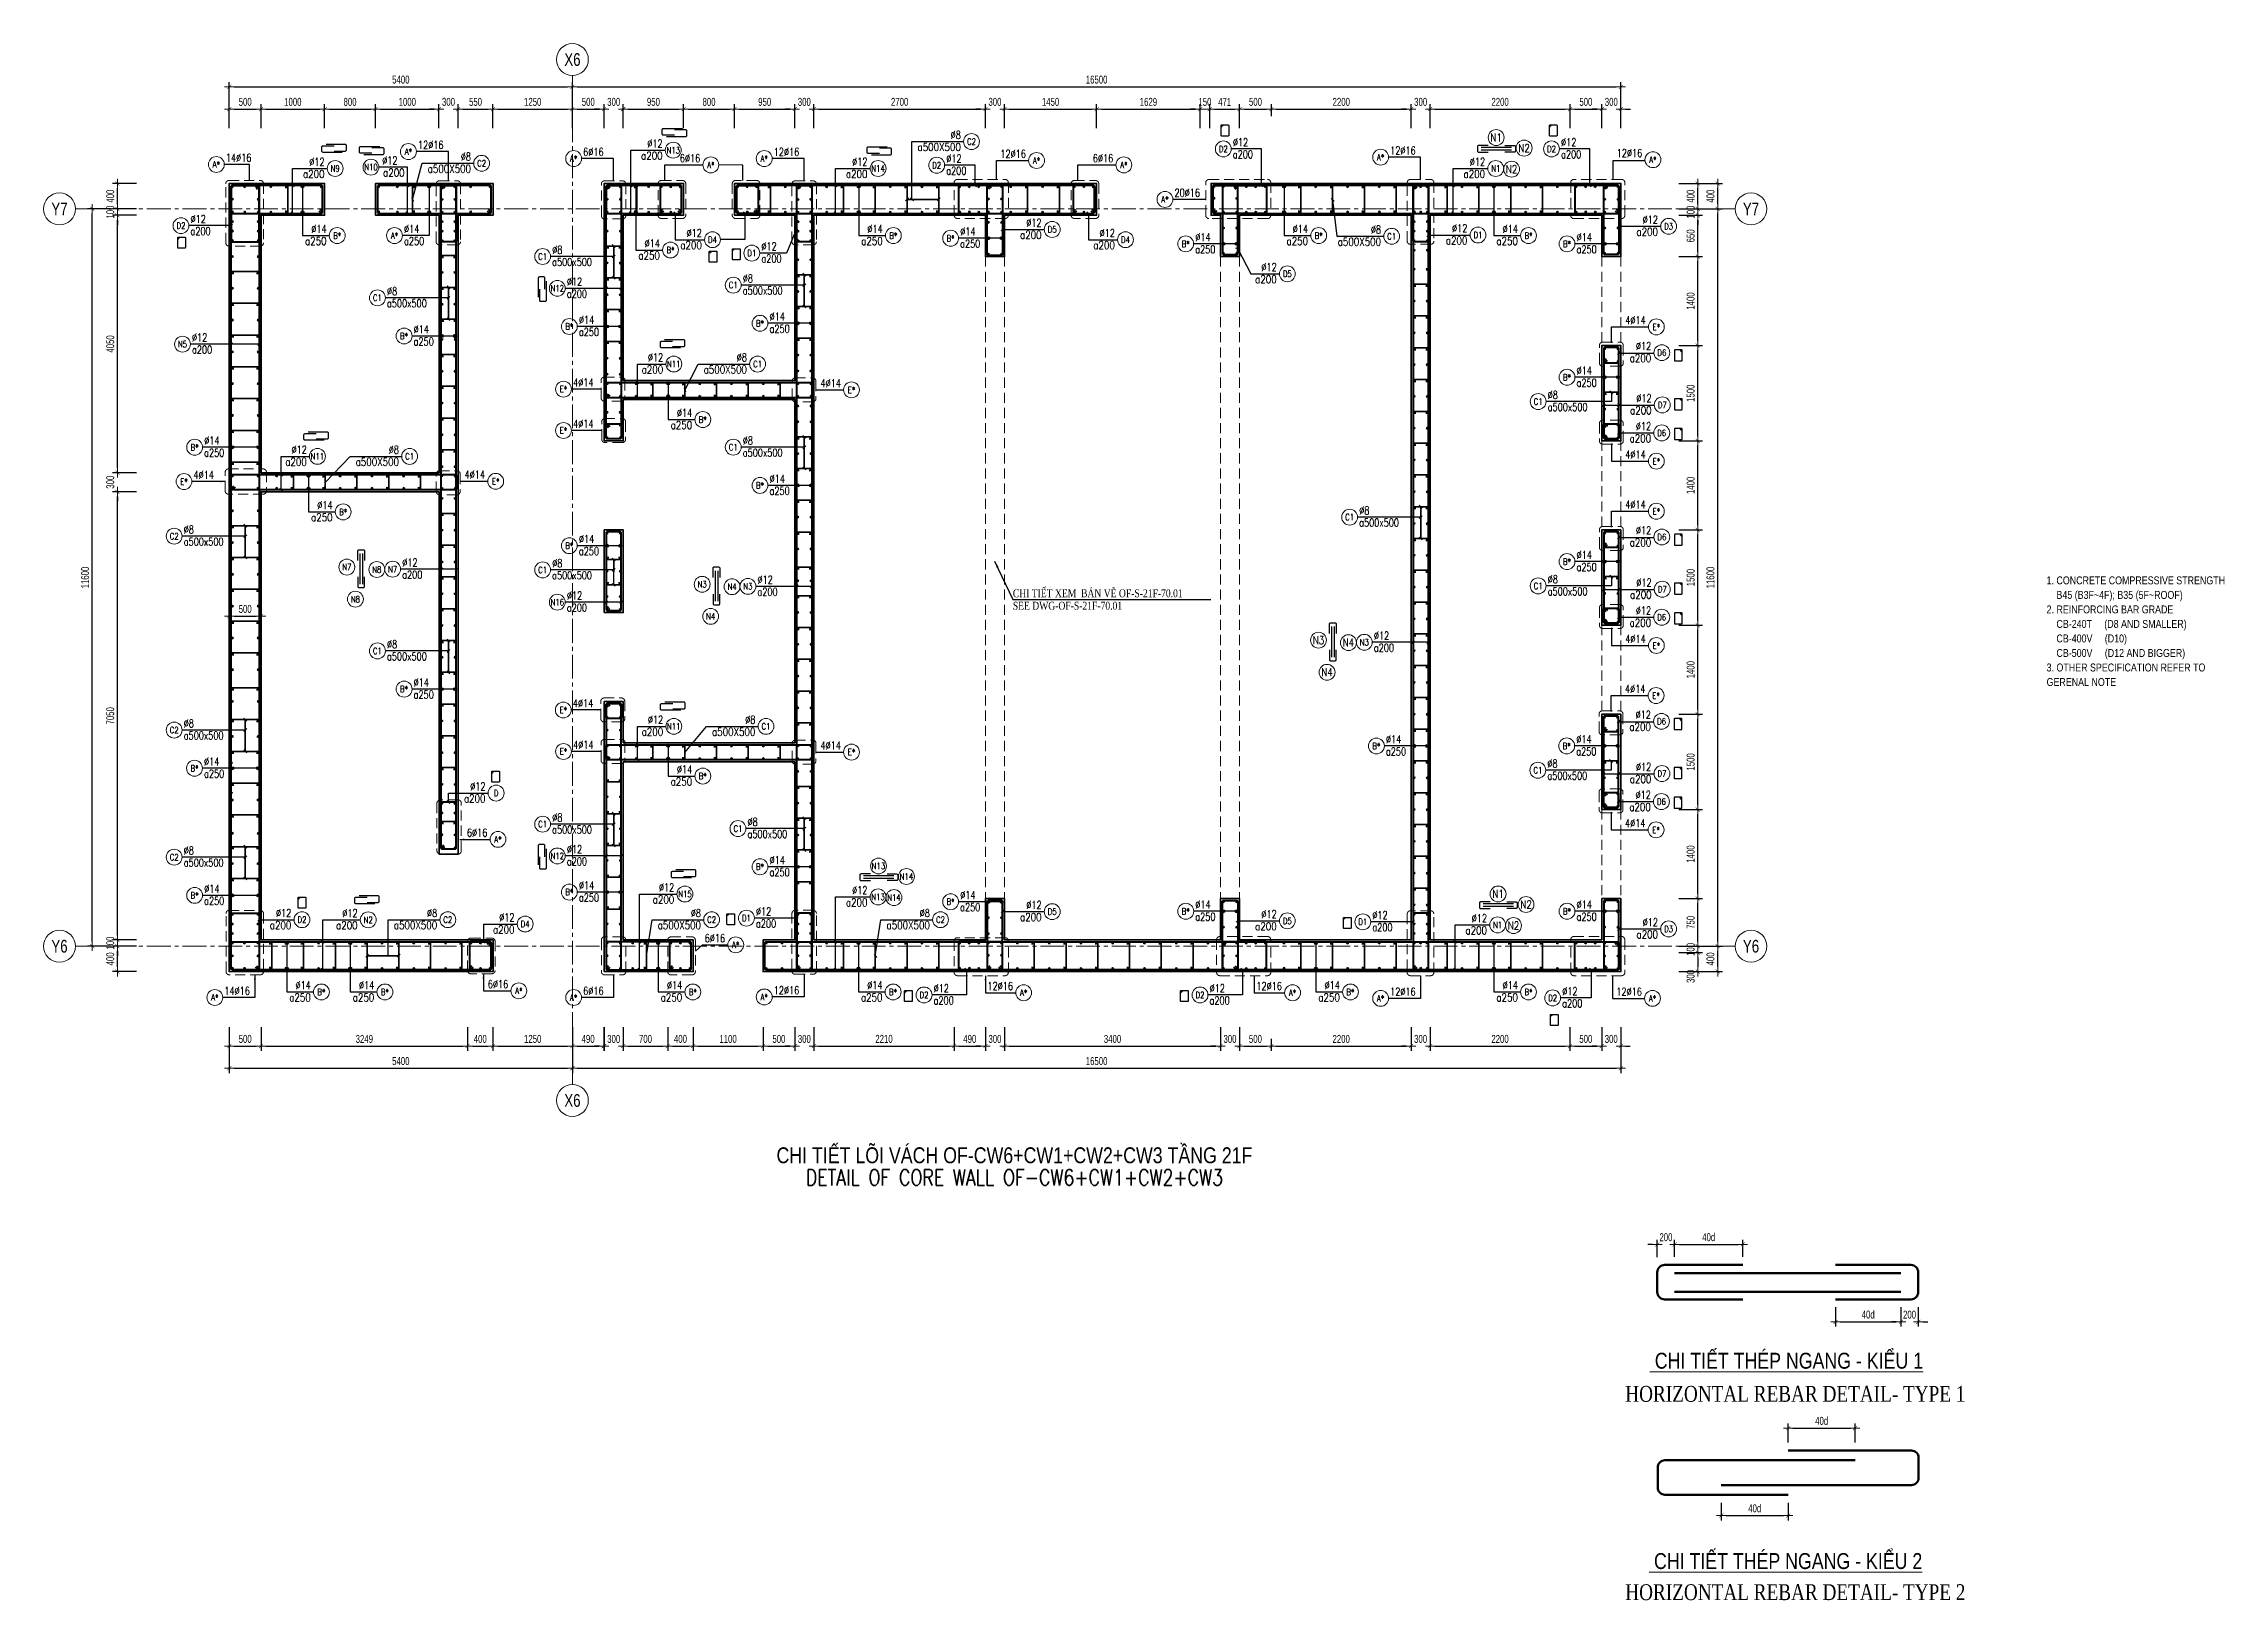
# Model space of a CAD drawing. Header units: millimetres. Extents: x 988833 to 1318015, y -9365 to 47591.
# Drawn here: x 1186462 to 1220783, y 22442 to 46933 of the extents above; entities that cross this region are included whole.
import ezdxf
from ezdxf.enums import TextEntityAlignment as Align

# ---------------------------------------------------------------- set-up
doc = ezdxf.new("R2010")
doc.units = ezdxf.units.MM
doc.header["$MEASUREMENT"] = 0
for name, pattern in [('HIDDEN', [9.525, 6.35, -3.175]), ('HIDDEN2', [4.7625, 3.175, -1.5875]), ('OF_Grid_1$0$CENTER2', [1.125, 0.75, -0.125, 0.125, -0.125])]:
    doc.linetypes.add(name, pattern=pattern)
doc.layers.get('0').update_dxf_attribs({"lineweight": 20})
doc.layers.get('Defpoints').update_dxf_attribs({"color": 151, "lineweight": 9})
for name, color, linetype in [('Hidden', 9, 'HIDDEN'), ('Leader', 6, 'Continuous'), ('Ligature', 1, 'Continuous'), ('Reinforcement', 4, 'Continuous'), ('TIT1', 3, 'Continuous')]:
    doc.layers.add(name, color=color, linetype=linetype)
for name, color, linetype, lineweight in [('KC-LEADER', 153, 'Continuous', 18), ('KC-THEP', 6, 'Continuous', 40), ('NDC_S_ANNO', 7, 'Continuous', 20), ('NDC_S_BEAM', 3, 'HIDDEN2', 20), ('NDC_S_DIM', 1, 'Continuous', 15), ('NDC_S_ENG TEXT', 2, 'Continuous', 20), ('NDC_S_ENG TITLE', 3, 'Continuous', 20), ('NDC_S_HIDDEN', 8, 'HIDDEN2', 13), ('NDC_S_LEADER', 1, 'Continuous', 15), ('NDC_S_REBAR', 4, 'Continuous', 35), ('NDC_S_STIRRUP', 4, 'Continuous', 40), ('NDC_S_TEXT SYMBOL', 7, 'Continuous', 20), ('NDC_S_VN TEXT', 7, 'Continuous', 20), ('NDC_S_VN TITLE', 6, 'Continuous', 35), ('NDC_S_WALL', 6, 'Continuous', 35), ('OF_Core wall_1.2(B1-19F)$0$NDC_S_WALL', 6, 'Continuous', 35), ('OF_Grid_1$0$NDC_S_AXIS', 5, 'OF_Grid_1$0$CENTER2', 13), ('OF_Grid_1$0$NDC_S_SYMBOL', 1, 'Continuous', 15), ('OF_Grid_1$0$NDC_S_TEXT SYMBOL', 7, 'Continuous', 20)]:
    doc.layers.add(name, color=color, linetype=linetype, lineweight=lineweight)
doc.styles.add('ARIAL', font='arial.ttf', dxfattribs={"width": 0.8})
doc.styles.add('NDC_ANNO', font='', dxfattribs={"width": 0.8})
doc.styles.add('NDC_ARIAL', font='arial.ttf', dxfattribs={"width": 0.85})
doc.styles.add('NDC_DIM', font='', dxfattribs={"width": 0.75})
doc.styles.add('NDC_EN TXT', font='romans.shx', dxfattribs={"width": 0.8})
doc.styles.add('NDC_VIE TXT', font='arial.ttf', dxfattribs={"width": 0.8})
doc.styles.add('OF_Grid_1$0$NDC_ANNO', font='', dxfattribs={"width": 0.8})
doc.styles.add('VNTIMEH', font='vntimeh.shx', dxfattribs={"width": 0.8, "bigfont": 'vns.shx'})
doc.styles.get('NDC_ANNO').set_extended_font_data('Dotum')
doc.styles.get('NDC_DIM').set_extended_font_data('Dotum')
doc.styles.get('OF_Grid_1$0$NDC_ANNO').set_extended_font_data('Dotum')
doc.dimstyles.new('NDC_1-50', dxfattribs={"dimscale": 50, "dimtxt": 2.5, "dimasz": 1, "dimexe": 1.5, "dimexo": 0, "dimgap": 0.8, "dimtad": 1, "dimdec": 0, "dimdsep": 46, "dimtxsty": 'NDC_ARIAL', "dimblk": 'DIMMARK', "dimcen": 49999.938995, "dimdle": 1.5, "dimclrd": 1, "dimclre": 1, "dimclrt": 3, "dimadec": 0, "dimazin": 0, "dimtfac": 1, "dimtdec": 0, "dimtix": 1, "dimtmove": 2, "dimatfit": 3, "dimfxl": 1, "dimarcsym": 0})
doc.dimstyles.new('NDC_dim_25', dxfattribs={"dimscale": 25, "dimtxt": 2.5, "dimasz": 1.5, "dimexe": 1.5, "dimexo": 2.5, "dimgap": 1, "dimtad": 1, "dimdec": 0, "dimzin": 0, "dimdsep": 46, "dimtxsty": 'NDC_DIM', "dimblk": 'DIMMARK', "dimcen": 0.09, "dimdle": 1.2, "dimclrd": 1, "dimclre": 1, "dimclrt": 3, "dimadec": 0, "dimazin": 0, "dimtfac": 1, "dimtdec": 0, "dimtix": 1, "dimtofl": 0, "dimtmove": 0, "dimatfit": 3, "dimfxl": 6, "dimfxlon": 1, "dimtolj": 1, "dimtzin": 0, "dimarcsym": 0})
doc.dimstyles.new('NDC_dim_30', dxfattribs={"dimscale": 30, "dimtxt": 2.5, "dimasz": 1.5, "dimexe": 1.5, "dimexo": 2.5, "dimgap": 1, "dimtad": 1, "dimdec": 0, "dimzin": 0, "dimdsep": 46, "dimtxsty": 'NDC_DIM', "dimblk": 'DIMMARK', "dimcen": 0.09, "dimdle": 1.2, "dimclrd": 1, "dimclre": 1, "dimclrt": 3, "dimadec": 0, "dimazin": 0, "dimtfac": 1, "dimtdec": 0, "dimtix": 1, "dimtofl": 0, "dimtmove": 0, "dimatfit": 3, "dimfxl": 6, "dimfxlon": 1, "dimtolj": 1, "dimtzin": 0, "dimarcsym": 0})
doc.dimstyles.new('NDC_dim_50', dxfattribs={"dimscale": 50, "dimtxt": 2.5, "dimasz": 1.5, "dimexe": 1.5, "dimexo": 2.5, "dimgap": 1, "dimtad": 1, "dimdec": 0, "dimzin": 0, "dimdsep": 46, "dimtxsty": 'NDC_DIM', "dimblk": 'DIMMARK', "dimcen": 0.09, "dimdle": 1.2, "dimclrd": 1, "dimclre": 1, "dimclrt": 3, "dimadec": 0, "dimazin": 0, "dimtfac": 1, "dimtdec": 0, "dimtix": 1, "dimtofl": 0, "dimtmove": 0, "dimatfit": 3, "dimfxl": 6, "dimfxlon": 1, "dimtolj": 1, "dimtzin": 0, "dimarcsym": 0})
doc.dimstyles.new('NDC_dim_70', dxfattribs={"dimscale": 70, "dimtxt": 2.5, "dimasz": 1.5, "dimexe": 1.5, "dimexo": 2.5, "dimgap": 1, "dimtad": 1, "dimdec": 0, "dimzin": 0, "dimdsep": 46, "dimtxsty": 'NDC_DIM', "dimblk": 'DIMMARK', "dimcen": 0.09, "dimdle": 1.2, "dimclrd": 1, "dimclre": 1, "dimclrt": 3, "dimadec": 0, "dimazin": 0, "dimtfac": 1, "dimtdec": 0, "dimtix": 1, "dimtofl": 0, "dimtmove": 0, "dimatfit": 3, "dimfxl": 6, "dimfxlon": 1, "dimtolj": 1, "dimtzin": 0, "dimarcsym": 0})

msp = doc.modelspace()

# ---------------------------------------------------------------- texts
at = {"layer": 'NDC_S_ENG TEXT', "style": 'VNTIMEH', "width": 0.8}
msp.add_text('chi tiÕt xem  b¶n vÏ of-s-21f-70.01', height=125, dxfattribs=at).set_placement((1201715.3, 38223.2))
at = {"layer": 'NDC_S_ENG TITLE', "style": 'VNTIMEH', "width": 0.8}
for s, height, p in [('see dwg-of-s-21f-70.01', 125, (1201715.3, 38027.1)), ('horizontal rebar detail- type 1', 250, (1211353.8, 25565.7)), ('horizontal rebar detail- type 2', 250, (1211353.8, 22445.3))]:
    msp.add_text(s, height=height, dxfattribs=at).set_placement(p)
at = {"layer": 'NDC_S_VN TEXT', "style": 'ARIAL', "width": 0.8}
for s, p in [('%%u CHI TIẾT THÉP NGANG - KIỂU 1', (1211740.6, 26086.8)), ('%%u CHI TIẾT THÉP NGANG - KIỂU 2', (1211728.2, 22934.9))]:
    msp.add_text(s, height=250, dxfattribs=at).set_placement(p)
at = {"layer": 'NDC_S_VN TEXT', "color": 7, "style": 'NDC_EN TXT', "width": 0.8}
for tag, height, p in [('N1', 125, (1209321.6, 45455.1)), ('N2', 125, (1209761.7, 45289.4)), ('N2', 125, (1209564.9, 44957.8)), ('N7', 100, (1191234.2, 38697.4)), ('N8', 100, (1191705.2, 38659.3)), ('N3', 100, (1196825.4, 38427.1)), ('N8', 100, (1191368.7, 38192.4)), ('N4', 100, (1197296.3, 38389)), ('N4', 100, (1196959.8, 37922.1)), ('N3', 125, (1206526.2, 37547.3)), ('N4', 125, (1206997.1, 37509.1)), ('N4', 125, (1206660.6, 37042.3)), ('N13', 100, (1199600.8, 33995.1)), ('N14', 100, (1200040.9, 33829.4)), ('N14', 100, (1199844.1, 33497.9)), ('N1', 125, (1209352.1, 33555.1)), ('N2', 125, (1209792.2, 33389.4)), ('N2', 125, (1209595.4, 33057.8))]:
    msp.add_attdef(tag, text='3', height=height, dxfattribs=at).set_placement(p, align=Align.MIDDLE)
at = {"layer": 'TIT1', "insert": (1217984.5, 38551.1), "char_height": 125, "width": 2836.527, "attachment_point": 1, "line_spacing_factor": 1.096296, "style": 'ARIAL'}
msp.add_mtext('\\A1;1. CONCRETE COMPRESSIVE STRENGTH\\P    B45 (B3F~4F); B35 (5F~ROOF)\\P2. REINFORCING BAR GRADE\\P    CB-240T     (D8 AND SMALLER)\\P    CB-400V     (D10)\\P    CB-500V     (D12 AND BIGGER)\\P3. OTHER SPECIFICATION REFER TO GERENAL NOTE ', dxfattribs=at)

# ---------------------------------------------------------------- blocks, each defined once
blk = doc.blocks.new('DIMMARK')
at = {"layer": 'NDC_S_DIM', "color": 1}
blk.add_line((-1.5, 0), (1, 0), dxfattribs=at)
at = {"layer": 'NDC_S_DIM', "color": 2, "const_width": 0.1}
blk.add_lwpolyline([(-0.42, -0.42), (0.42, 0.42)], dxfattribs=at)
blk = doc.blocks.new('*D100')
at = {"layer": 'Defpoints', "color": 0, "transparency": 16777216}
for p in [(1213204, 28041), (1212131, 27720), (1213204, 27720)]:
    blk.add_point(p, dxfattribs=at)
at = {"layer": 'NDC_S_DIM', "color": 1, "lineweight": -2, "transparency": 16777216}
for p, q in [((1212131, 27845), (1212131, 28116)), ((1212206, 28041), (1213129, 28041)), ((1213204, 27845), (1213204, 28116))]:
    blk.add_line(p, q, dxfattribs=at)
at = {"layer": 'NDC_S_DIM', "color": 1, "lineweight": -2, "transparency": 16777216, "xscale": 75, "yscale": 75, "zscale": 75, "rotation": 180}
blk.add_blockref('DIMMARK', (1212131, 28041), dxfattribs=at)
at = {"layer": 'NDC_S_DIM', "color": 1, "lineweight": -2, "transparency": 16777216, "xscale": 75, "yscale": 75, "zscale": 75}
blk.add_blockref('DIMMARK', (1213204, 28041), dxfattribs=at)
at = {"layer": 'NDC_S_DIM', "color": 3, "transparency": 16777216, "insert": (1212667, 28155), "char_height": 125, "attachment_point": 5, "style": 'NDC_DIM'}
blk.add_mtext('\\A1;40d', dxfattribs=at)
blk = doc.blocks.new('*D101')
at = {"layer": 'Defpoints', "color": 0, "transparency": 16777216}
for p in [(1214662, 27177), (1215692, 27177), (1215692, 26823)]:
    blk.add_point(p, dxfattribs=at)
at = {"layer": 'NDC_S_DIM', "color": 1, "lineweight": -2, "transparency": 16777216}
for p, q in [((1214662, 27052), (1214662, 26748)), ((1214737, 26823), (1215617, 26823)), ((1215692, 27052), (1215692, 26748))]:
    blk.add_line(p, q, dxfattribs=at)
at = {"layer": 'NDC_S_DIM', "color": 1, "lineweight": -2, "transparency": 16777216, "xscale": 75, "yscale": 75, "zscale": 75, "rotation": 180}
blk.add_blockref('DIMMARK', (1214662, 26823), dxfattribs=at)
at = {"layer": 'NDC_S_DIM', "color": 1, "lineweight": -2, "transparency": 16777216, "xscale": 75, "yscale": 75, "zscale": 75}
blk.add_blockref('DIMMARK', (1215692, 26823), dxfattribs=at)
at = {"layer": 'NDC_S_DIM', "color": 3, "transparency": 16777216, "insert": (1215177, 26937), "char_height": 125, "attachment_point": 5, "style": 'NDC_DIM'}
blk.add_mtext('\\A1;40d', dxfattribs=at)
blk = doc.blocks.new('*D102')
at = {"layer": 'Defpoints', "color": 0, "transparency": 16777216}
for p in [(1214971, 25151), (1213918, 24799), (1214971, 24799)]:
    blk.add_point(p, dxfattribs=at)
at = {"layer": 'NDC_S_DIM', "color": 1, "lineweight": -2, "transparency": 16777216}
for p, q in [((1213918, 24924), (1213918, 25226)), ((1213993, 25151), (1214896, 25151)), ((1214971, 24924), (1214971, 25226))]:
    blk.add_line(p, q, dxfattribs=at)
at = {"layer": 'NDC_S_DIM', "color": 1, "lineweight": -2, "transparency": 16777216, "xscale": 75, "yscale": 75, "zscale": 75, "rotation": 180}
blk.add_blockref('DIMMARK', (1213918, 25151), dxfattribs=at)
at = {"layer": 'NDC_S_DIM', "color": 1, "lineweight": -2, "transparency": 16777216, "xscale": 75, "yscale": 75, "zscale": 75}
blk.add_blockref('DIMMARK', (1214971, 25151), dxfattribs=at)
at = {"layer": 'NDC_S_DIM', "color": 3, "transparency": 16777216, "insert": (1214445, 25265), "char_height": 125, "attachment_point": 5, "style": 'NDC_DIM'}
blk.add_mtext('\\A1;40d', dxfattribs=at)
blk = doc.blocks.new('*D103')
at = {"layer": 'Defpoints', "color": 0, "transparency": 16777216}
for p in [(1212865, 24103), (1213917, 24103), (1213917, 23775)]:
    blk.add_point(p, dxfattribs=at)
at = {"layer": 'NDC_S_DIM', "color": 1, "lineweight": -2, "transparency": 16777216}
for p, q in [((1212865, 23978), (1212865, 23700)), ((1212940, 23775), (1213842, 23775)), ((1213917, 23978), (1213917, 23700))]:
    blk.add_line(p, q, dxfattribs=at)
at = {"layer": 'NDC_S_DIM', "color": 1, "lineweight": -2, "transparency": 16777216, "xscale": 75, "yscale": 75, "zscale": 75, "rotation": 180}
blk.add_blockref('DIMMARK', (1212865, 23775), dxfattribs=at)
at = {"layer": 'NDC_S_DIM', "color": 1, "lineweight": -2, "transparency": 16777216, "xscale": 75, "yscale": 75, "zscale": 75}
blk.add_blockref('DIMMARK', (1213917, 23775), dxfattribs=at)
at = {"layer": 'NDC_S_DIM', "color": 3, "transparency": 16777216, "insert": (1213391, 23889), "char_height": 125, "attachment_point": 5, "style": 'NDC_DIM'}
blk.add_mtext('\\A1;40d', dxfattribs=at)
blk = doc.blocks.new('*D104')
at = {"layer": 'Defpoints', "color": 0, "transparency": 16777216}
for p in [(1211858, 28041), (1211858, 27718), (1212131, 27720)]:
    blk.add_point(p, dxfattribs=at)
at = {"layer": 'NDC_S_DIM', "color": 1, "lineweight": -2, "transparency": 16777216}
for p, q in [((1211783, 28041), (1211708, 28041)), ((1211858, 27843), (1211858, 28116)), ((1212131, 27845), (1212131, 28116)), ((1212206, 28041), (1212281, 28041))]:
    blk.add_line(p, q, dxfattribs=at)
at = {"layer": 'NDC_S_DIM', "color": 1, "lineweight": -2, "transparency": 16777216, "xscale": 75, "yscale": 75, "zscale": 75}
blk.add_blockref('DIMMARK', (1211858, 28041), dxfattribs=at)
at = {"layer": 'NDC_S_DIM', "color": 1, "lineweight": -2, "transparency": 16777216, "xscale": 75, "yscale": 75, "zscale": 75, "rotation": 180}
blk.add_blockref('DIMMARK', (1212131, 28041), dxfattribs=at)
at = {"layer": 'NDC_S_DIM', "color": 3, "transparency": 16777216, "insert": (1211994, 28154), "char_height": 125, "attachment_point": 5, "style": 'NDC_DIM'}
blk.add_mtext('\\A1;200', dxfattribs=at)
blk = doc.blocks.new('*D105')
at = {"layer": 'Defpoints', "color": 0, "transparency": 16777216}
for p in [(1215692, 27177), (1215964, 27177), (1215692, 26823)]:
    blk.add_point(p, dxfattribs=at)
at = {"layer": 'NDC_S_DIM', "color": 1, "lineweight": -2, "transparency": 16777216}
for p, q in [((1215617, 26823), (1215542, 26823)), ((1215692, 27052), (1215692, 26748)), ((1215964, 27052), (1215964, 26748)), ((1216039, 26823), (1216114, 26823))]:
    blk.add_line(p, q, dxfattribs=at)
at = {"layer": 'NDC_S_DIM', "color": 1, "lineweight": -2, "transparency": 16777216, "xscale": 75, "yscale": 75, "zscale": 75}
blk.add_blockref('DIMMARK', (1215692, 26823), dxfattribs=at)
at = {"layer": 'NDC_S_DIM', "color": 1, "lineweight": -2, "transparency": 16777216, "xscale": 75, "yscale": 75, "zscale": 75, "rotation": 180}
blk.add_blockref('DIMMARK', (1215964, 26823), dxfattribs=at)
at = {"layer": 'NDC_S_DIM', "color": 3, "transparency": 16777216, "insert": (1215828, 26936), "char_height": 125, "attachment_point": 5, "style": 'NDC_DIM'}
blk.add_mtext('\\A1;200', dxfattribs=at)
blk = doc.blocks.new('THEP')
at = {"layer": 'KC-LEADER', "color": 6}
blk.add_circle((0, 0), 14, dxfattribs=at)
at = {"layer": 'KC-THEP'}
for p, q in [((-14, 0), (14, 0)), ((10, 10), (-10, -10)), ((-10, 10), (10, -10)), ((0, 14), (0, -14))]:
    blk.add_line(p, q, dxfattribs=at)
blk = doc.blocks.new('*U13')
blk.add_circle((-2.5, 0), 2.5)
at = {"layer": 'NDC_S_VN TEXT', "color": 7, "style": 'NDC_EN TXT', "width": 0.8}
blk.add_attdef('SH2', text='', height=2, dxfattribs=at).set_placement((-2.5, 0), align=Align.MIDDLE)
at = {"layer": 'NDC_S_VN TEXT', "color": 3, "style": 'NDC_EN TXT', "width": 0.75}
blk.add_attdef('DK1', (0.5, 0.85), '', height=2.5, dxfattribs=at)
blk = doc.blocks.new('*U9')
blk.add_circle((2.5, 0), 2.5)
at = {"layer": 'NDC_S_VN TEXT', "color": 3, "style": 'NDC_EN TXT', "width": 0.75}
blk.add_attdef('DK2', text='', height=2.5, dxfattribs=at).set_placement((-0.85, 0.85), align=Align.RIGHT)
at = {"layer": 'NDC_S_VN TEXT', "color": 7, "style": 'NDC_EN TXT', "width": 0.8}
blk.add_attdef('SH3', text='', height=2, dxfattribs=at).set_placement((2.5, 0), align=Align.MIDDLE)
blk = doc.blocks.new('*U10')
blk.add_circle((2.5, 0), 2.5)
at = {"layer": 'NDC_S_VN TEXT', "color": 3, "style": 'NDC_EN TXT'}
for tag, width, p in [('DK2', 0.75, (-0.85, 0.85)), ('KC2', 0.8, (-0.85, -2.97))]:
    blk.add_attdef(tag, text='', height=2.5, dxfattribs=dict(at, width=width)).set_placement(p, align=Align.RIGHT)
at = {"layer": 'NDC_S_VN TEXT', "color": 7, "style": 'NDC_EN TXT', "width": 0.8}
blk.add_attdef('SH3', text='', height=2, dxfattribs=at).set_placement((2.5, 0), align=Align.MIDDLE)
blk = doc.blocks.new('A$C72321851')
at = {"layer": 'Ligature'}
for points in [[(-61, -129), (-61, 171, -0.414214), (-43, 189), (26, 189, -0.414214), (43, 171), (43, -4)], [(-40, -4), (-40, -180, 0.414214), (-22, -197), (47, -197, 0.414214), (65, -180), (65, 121)]]:
    blk.add_lwpolyline(points, format="xyb", dxfattribs=at)
blk = doc.blocks.new('*U11')
blk.add_circle((-2.5, 0), 2.5)
at = {"layer": 'NDC_S_VN TEXT', "color": 7, "style": 'NDC_EN TXT', "width": 0.8}
blk.add_attdef('SH2', text='', height=2, dxfattribs=at).set_placement((-2.5, 0), align=Align.MIDDLE)
at = {"layer": 'NDC_S_VN TEXT', "color": 3, "style": 'NDC_EN TXT', "width": 0.75}
for tag, p in [('DK1', (0.5, 0.85)), ('KC1', (0.5, -2.97))]:
    blk.add_attdef(tag, p, '', height=2.5, dxfattribs=at)
blk = doc.blocks.new('*U12')
blk.add_circle((-2.5, 0), 2.5)
at = {"layer": 'NDC_S_VN TEXT', "color": 7, "style": 'NDC_EN TXT', "width": 0.8}
blk.add_attdef('SH2', text='', height=2, dxfattribs=at).set_placement((-2.5, 0), align=Align.MIDDLE)
at = {"layer": 'NDC_S_VN TEXT', "color": 3, "style": 'NDC_EN TXT', "width": 0.75}
for tag, p in [('DK1', (0.5, 0.85)), ('KC1', (0.5, -2.97))]:
    blk.add_attdef(tag, p, '', height=2.5, dxfattribs=at)
blk = doc.blocks.new('A$C7BC65A55')
at = {"layer": 'Ligature'}
for p, q in [((-15, 372, 0), (-15, 39, 0)), ((15, 372, 0), (15, 39, 0))]:
    blk.add_line(p, q, dxfattribs=at)
for points in [[(-36, 297), (-36, 401, -0.414214), (-24, 413), (24, 413, -0.414214), (36, 401), (36, 297)], [(-36, 117), (-36, 12, 0.414214), (-24, 0), (24, 0, 0.414214), (36, 12), (36, 117)]]:
    blk.add_lwpolyline(points, format="xyb", dxfattribs=at)
blk = doc.blocks.new('*D919')
at = {"layer": 'Defpoints', "color": 0, "transparency": 16777216}
for p in [(1189884, 37925), (1189384, 37734), (1189884, 37734)]:
    blk.add_point(p, dxfattribs=at)
at = {"layer": 'NDC_S_DIM', "color": 1, "lineweight": -2, "transparency": 16777216}
for p, q in [((1189384, 37859), (1189384, 38000)), ((1189459, 37925), (1189809, 37925)), ((1189884, 37859), (1189884, 38000))]:
    blk.add_line(p, q, dxfattribs=at)
at = {"layer": 'NDC_S_DIM', "color": 1, "lineweight": -2, "transparency": 16777216, "xscale": 75, "yscale": 75, "zscale": 75, "rotation": 180}
blk.add_blockref('DIMMARK', (1189384, 37925), dxfattribs=at)
at = {"layer": 'NDC_S_DIM', "color": 1, "lineweight": -2, "transparency": 16777216, "xscale": 75, "yscale": 75, "zscale": 75}
blk.add_blockref('DIMMARK', (1189884, 37925), dxfattribs=at)
at = {"layer": 'NDC_S_DIM', "color": 3, "transparency": 16777216, "insert": (1189634, 38038), "char_height": 125, "attachment_point": 5, "style": 'NDC_DIM'}
blk.add_mtext('\\A1;500', dxfattribs=at)
blk = doc.blocks.new('*U915')
at = {"layer": 'KC-THEP', "xscale": -1, "rotation": 170.331435563619}
blk.add_blockref('THEP', (0, 0), dxfattribs=at)
blk = doc.blocks.new('*U914')
at = {"layer": 'NDC_S_HIDDEN', "color": 0, "linetype": 'ByBlock', "lineweight": -2, "transparency": 16777216}
for p in [(0, 0), (250, 0), (500, 0), (750, 0), (1000, 0), (1250, 0), (1500, 0), (1750, 0), (2000, 0), (2250, 0)]:
    blk.add_blockref('*U915', p, dxfattribs=at)
blk = doc.blocks.new('*U917')
at = {"layer": 'KC-THEP', "xscale": -1, "rotation": 170.331435563619}
blk.add_blockref('THEP', (0, 0), dxfattribs=at)
blk = doc.blocks.new('*U916')
at = {"layer": 'NDC_S_HIDDEN', "color": 0, "linetype": 'ByBlock', "lineweight": -2, "transparency": 16777216}
for p in [(0, 0), (250, 0), (500, 0), (750, 0), (1000, 0), (1250, 0), (1500, 0), (1750, 0), (2000, 0), (2250, 0)]:
    blk.add_blockref('*U917', p, dxfattribs=at)
blk = doc.blocks.new('*U891')
at = {"layer": 'NDC_S_REBAR'}
blk.add_lwpolyline([(-15, -75), (-15, -100, 1), (15, -100), (15, 100, 1), (-15, 100), (-15, 75)], format="xyb", dxfattribs=at)
blk = doc.blocks.new('*U918')
at = {"layer": 'NDC_S_HIDDEN', "color": 0, "linetype": 'ByBlock', "lineweight": -2, "transparency": 16777216}
for p in [(0, 0), (500, 0), (1000, 0), (1500, 0), (2000, 0)]:
    blk.add_blockref('*U891', p, dxfattribs=at)
blk = doc.blocks.new('*U909')
at = {"layer": 'KC-THEP', "rotation": 9.66856443638095}
for p in [(0, 99), (0, -99)]:
    blk.add_blockref('THEP', p, dxfattribs=at)
blk = doc.blocks.new('*U908')
at = {"layer": 'NDC_S_HIDDEN', "color": 0, "linetype": 'ByBlock', "lineweight": -2, "transparency": 16777216}
for p in [(0, 0), (250, 0), (500, 0), (750, 0), (1000, 0), (1250, 0), (1500, 0), (1750, 0), (2000, 0), (2250, 0), (2500, 0)]:
    blk.add_blockref('*U909', p, dxfattribs=at)
blk = doc.blocks.new('*U911')
at = {"layer": 'NDC_S_REBAR'}
blk.add_lwpolyline([(-15, -75), (-15, -100, 1), (15, -100), (15, 100, 1), (-15, 100), (-15, 75)], format="xyb", dxfattribs=at)
blk = doc.blocks.new('*U910')
at = {"layer": 'NDC_S_HIDDEN', "color": 0, "linetype": 'ByBlock', "lineweight": -2, "transparency": 16777216}
for p in [(0, 0), (500, 0), (1000, 0), (1500, 0), (2000, 0)]:
    blk.add_blockref('*U911', p, dxfattribs=at)
blk = doc.blocks.new('*U913')
at = {"layer": 'KC-THEP', "rotation": 189.6685644363809}
blk.add_blockref('THEP', (-104, 0), dxfattribs=at)
at = {"layer": 'KC-THEP', "xscale": -1, "rotation": 170.331435563619}
blk.add_blockref('THEP', (104, 0), dxfattribs=at)
blk = doc.blocks.new('*U912')
at = {"layer": 'NDC_S_HIDDEN', "color": 0, "linetype": 'ByBlock', "lineweight": -2, "transparency": 16777216}
for p in [(0, 1200), (0, 1000), (0, 800), (0, 600), (0, 400), (0, 200), (0, 0)]:
    blk.add_blockref('*U913', p, dxfattribs=at)
blk = doc.blocks.new('*U893')
at = {"layer": 'KC-THEP', "rotation": 9.66856443638095}
for p in [(0, 99), (0, -99)]:
    blk.add_blockref('THEP', p, dxfattribs=at)
blk = doc.blocks.new('*U892')
at = {"layer": 'NDC_S_HIDDEN', "color": 0, "linetype": 'ByBlock', "lineweight": -2, "transparency": 16777216}
for p in [(0, 0), (250, 0), (500, 0), (750, 0), (1000, 0), (1250, 0), (1500, 0), (1750, 0), (2000, 0), (2250, 0), (2500, 0)]:
    blk.add_blockref('*U893', p, dxfattribs=at)
blk = doc.blocks.new('*U895')
at = {"layer": 'NDC_S_REBAR'}
blk.add_lwpolyline([(-15, -75), (-15, -100, 1), (15, -100), (15, 100, 1), (-15, 100), (-15, 75)], format="xyb", dxfattribs=at)
blk = doc.blocks.new('*U894')
at = {"layer": 'NDC_S_HIDDEN', "color": 0, "linetype": 'ByBlock', "lineweight": -2, "transparency": 16777216}
for p in [(0, 0), (500, 0), (1000, 0), (1500, 0), (2000, 0)]:
    blk.add_blockref('*U895', p, dxfattribs=at)
blk = doc.blocks.new('*U899')
at = {"layer": 'KC-THEP', "xscale": -1, "rotation": 170.331435563619}
blk.add_blockref('THEP', (0, 200), dxfattribs=at)
at = {"layer": 'KC-THEP', "rotation": 9.668564436380946}
blk.add_blockref('THEP', (0, -200), dxfattribs=at)
blk = doc.blocks.new('*U898')
at = {"layer": 'NDC_S_HIDDEN', "color": 0, "linetype": 'ByBlock', "lineweight": -2, "transparency": 16777216}
for p in [(0, 0), (250, 0), (500, 0), (750, 0), (1000, 0), (1250, 0), (1500, 0), (1750, 0)]:
    blk.add_blockref('*U899', p, dxfattribs=at)
blk = doc.blocks.new('*U901')
at = {"layer": 'KC-THEP', "xscale": -1, "rotation": 170.331435563619}
blk.add_blockref('THEP', (0, 200), dxfattribs=at)
at = {"layer": 'KC-THEP', "rotation": 9.668564436380946}
blk.add_blockref('THEP', (0, -200), dxfattribs=at)
blk = doc.blocks.new('*U900')
at = {"layer": 'NDC_S_HIDDEN', "color": 0, "linetype": 'ByBlock', "lineweight": -2, "transparency": 16777216}
for p in [(0, 0), (250, 0)]:
    blk.add_blockref('*U901', p, dxfattribs=at)
blk = doc.blocks.new('*U903')
at = {"layer": 'NDC_S_REBAR'}
blk.add_lwpolyline([(-15, 175), (-15, 200, -1), (15, 200), (15, -200, -1), (-15, -200), (-15, -175)], format="xyb", dxfattribs=at)
blk = doc.blocks.new('*U902')
at = {"layer": 'NDC_S_HIDDEN', "color": 0, "linetype": 'ByBlock', "lineweight": -2, "transparency": 16777216}
for p in [(0, 0), (500, 0), (1000, 0), (1500, 0)]:
    blk.add_blockref('*U903', p, dxfattribs=at)
blk = doc.blocks.new('*U905')
at = {"layer": 'KC-THEP', "xscale": -1, "rotation": 170.331435563619}
blk.add_blockref('THEP', (0, 200), dxfattribs=at)
at = {"layer": 'KC-THEP', "rotation": 9.668564436380946}
blk.add_blockref('THEP', (0, -200), dxfattribs=at)
blk = doc.blocks.new('*U904')
at = {"layer": 'NDC_S_HIDDEN', "color": 0, "linetype": 'ByBlock', "lineweight": -2, "transparency": 16777216}
for p in [(0, 0), (250, 0), (500, 0), (750, 0), (1000, 0), (1250, 0), (1500, 0), (1750, 0)]:
    blk.add_blockref('*U905', p, dxfattribs=at)
blk = doc.blocks.new('*U907')
at = {"layer": 'NDC_S_REBAR'}
blk.add_lwpolyline([(-15, 175), (-15, 200, -1), (15, 200), (15, -200, -1), (-15, -200), (-15, -175)], format="xyb", dxfattribs=at)
blk = doc.blocks.new('*U906')
at = {"layer": 'NDC_S_HIDDEN', "color": 0, "linetype": 'ByBlock', "lineweight": -2, "transparency": 16777216}
for p in [(0, 0), (500, 0), (1000, 0), (1500, 0)]:
    blk.add_blockref('*U907', p, dxfattribs=at)
blk = doc.blocks.new('*U897')
at = {"layer": 'KC-THEP', "rotation": 9.668564436380946}
blk.add_blockref('THEP', (-100, 0), dxfattribs=at)
at = {"layer": 'KC-THEP', "xscale": -1, "rotation": 350.3314355636191}
blk.add_blockref('THEP', (100, 0), dxfattribs=at)
blk = doc.blocks.new('*U896')
at = {"layer": 'OF_Core wall_1.2(B1-19F)$0$NDC_S_WALL', "color": 0, "linetype": 'ByBlock', "lineweight": -2, "transparency": 16777216}
for p in [(0, 0), (0, -250), (0, -500), (0, -750), (0, -1000)]:
    blk.add_blockref('*U897', p, dxfattribs=at)
blk = doc.blocks.new('*D920')
at = {"layer": 'Defpoints', "color": 0, "transparency": 16777216}
for p in [(1189384, 33344), (1189884, 33544), (1189884, 31162)]:
    blk.add_point(p, dxfattribs=at)
at = {"layer": 'NDC_S_DIM', "color": 1, "lineweight": -2, "transparency": 16777216}
for p, q in [((1189384, 31462), (1189384, 31087)), ((1189884, 31462), (1189884, 31087)), ((1189459, 31162), (1189809, 31162))]:
    blk.add_line(p, q, dxfattribs=at)
at = {"layer": 'NDC_S_DIM', "color": 1, "lineweight": -2, "transparency": 16777216, "xscale": 75, "yscale": 75, "zscale": 75, "rotation": 180}
blk.add_blockref('DIMMARK', (1189384, 31162), dxfattribs=at)
at = {"layer": 'NDC_S_DIM', "color": 1, "lineweight": -2, "transparency": 16777216, "xscale": 75, "yscale": 75, "zscale": 75}
blk.add_blockref('DIMMARK', (1189884, 31162), dxfattribs=at)
at = {"layer": 'NDC_S_DIM', "color": 3, "transparency": 16777216, "insert": (1189634, 31274), "char_height": 125, "attachment_point": 5, "style": 'NDC_DIM'}
blk.add_mtext('\\A1;500', dxfattribs=at)
blk = doc.blocks.new('*D921')
at = {"layer": 'Defpoints', "color": 0, "transparency": 16777216}
for p in [(1189384, 32333), (1194784, 32333), (1194784, 30813)]:
    blk.add_point(p, dxfattribs=at)
at = {"layer": 'NDC_S_DIM', "color": 1, "lineweight": -2, "transparency": 16777216}
for p, q in [((1189384, 31113), (1189384, 30738)), ((1194784, 31113), (1194784, 30738)), ((1189459, 30813), (1194709, 30813))]:
    blk.add_line(p, q, dxfattribs=at)
at = {"layer": 'NDC_S_DIM', "color": 1, "lineweight": -2, "transparency": 16777216, "xscale": 75, "yscale": 75, "zscale": 75, "rotation": 180}
blk.add_blockref('DIMMARK', (1189384, 30813), dxfattribs=at)
at = {"layer": 'NDC_S_DIM', "color": 1, "lineweight": -2, "transparency": 16777216, "xscale": 75, "yscale": 75, "zscale": 75}
blk.add_blockref('DIMMARK', (1194784, 30813), dxfattribs=at)
at = {"layer": 'NDC_S_DIM', "color": 3, "transparency": 16777216, "insert": (1192084, 30925), "char_height": 125, "attachment_point": 5, "style": 'NDC_DIM'}
blk.add_mtext('\\A1;5400', dxfattribs=at)
blk = doc.blocks.new('*D922')
at = {"layer": 'Defpoints', "color": 0, "ltscale": 200, "transparency": 16777216}
for p in [(1189884, 33544), (1193134, 32427), (1193134, 31162)]:
    blk.add_point(p, dxfattribs=at)
at = {"layer": 'NDC_S_DIM', "color": 1, "lineweight": -2, "ltscale": 200, "transparency": 16777216}
for p, q in [((1189884, 31462), (1189884, 31087)), ((1193134, 31462), (1193134, 31087)), ((1189959, 31162), (1193059, 31162))]:
    blk.add_line(p, q, dxfattribs=at)
at = {"layer": 'NDC_S_DIM', "color": 1, "lineweight": -2, "ltscale": 200, "transparency": 16777216, "xscale": 75, "yscale": 75, "zscale": 75, "rotation": 180}
blk.add_blockref('DIMMARK', (1189884, 31162), dxfattribs=at)
at = {"layer": 'NDC_S_DIM', "color": 1, "lineweight": -2, "ltscale": 200, "transparency": 16777216, "xscale": 75, "yscale": 75, "zscale": 75}
blk.add_blockref('DIMMARK', (1193134, 31162), dxfattribs=at)
at = {"layer": 'NDC_S_DIM', "color": 3, "ltscale": 200, "transparency": 16777216, "insert": (1191509, 31274), "char_height": 125, "attachment_point": 5, "style": 'NDC_DIM'}
blk.add_mtext('\\A1;3249', dxfattribs=at)
blk = doc.blocks.new('*D923')
at = {"layer": 'Defpoints', "color": 0, "ltscale": 200, "transparency": 16777216}
for p in [(1193134, 32427), (1193534, 32333), (1193534, 31162)]:
    blk.add_point(p, dxfattribs=at)
at = {"layer": 'NDC_S_DIM', "color": 1, "lineweight": -2, "ltscale": 200, "transparency": 16777216}
for p, q in [((1193134, 31462), (1193134, 31087)), ((1193534, 31462), (1193534, 31087)), ((1193209, 31162), (1193459, 31162))]:
    blk.add_line(p, q, dxfattribs=at)
at = {"layer": 'NDC_S_DIM', "color": 1, "lineweight": -2, "ltscale": 200, "transparency": 16777216, "xscale": 75, "yscale": 75, "zscale": 75, "rotation": 180}
blk.add_blockref('DIMMARK', (1193134, 31162), dxfattribs=at)
at = {"layer": 'NDC_S_DIM', "color": 1, "lineweight": -2, "ltscale": 200, "transparency": 16777216, "xscale": 75, "yscale": 75, "zscale": 75}
blk.add_blockref('DIMMARK', (1193534, 31162), dxfattribs=at)
at = {"layer": 'NDC_S_DIM', "color": 3, "ltscale": 200, "transparency": 16777216, "insert": (1193334, 31274), "char_height": 125, "attachment_point": 5, "style": 'NDC_DIM'}
blk.add_mtext('\\A1;400', dxfattribs=at)
blk = doc.blocks.new('*D924')
at = {"layer": 'Defpoints', "color": 0, "ltscale": 200, "transparency": 16777216}
for p in [(1193534, 32333), (1194783, 32333), (1194783, 31162)]:
    blk.add_point(p, dxfattribs=at)
at = {"layer": 'NDC_S_DIM', "color": 1, "lineweight": -2, "ltscale": 200, "transparency": 16777216}
for p, q in [((1193534, 31462), (1193534, 31087)), ((1194783, 31462), (1194783, 31087)), ((1193609, 31162), (1194708, 31162))]:
    blk.add_line(p, q, dxfattribs=at)
at = {"layer": 'NDC_S_DIM', "color": 1, "lineweight": -2, "ltscale": 200, "transparency": 16777216, "xscale": 75, "yscale": 75, "zscale": 75, "rotation": 180}
blk.add_blockref('DIMMARK', (1193534, 31162), dxfattribs=at)
at = {"layer": 'NDC_S_DIM', "color": 1, "lineweight": -2, "ltscale": 200, "transparency": 16777216, "xscale": 75, "yscale": 75, "zscale": 75}
blk.add_blockref('DIMMARK', (1194783, 31162), dxfattribs=at)
at = {"layer": 'NDC_S_DIM', "color": 3, "ltscale": 200, "transparency": 16777216, "insert": (1194159, 31274), "char_height": 125, "attachment_point": 5, "style": 'NDC_DIM'}
blk.add_mtext('\\A1;1250', dxfattribs=at)
blk = doc.blocks.new('*D925')
at = {"layer": 'Defpoints', "color": 0, "ltscale": 200, "transparency": 16777216}
for p in [(1195584, 32833), (1195284, 32333), (1195584, 31162)]:
    blk.add_point(p, dxfattribs=at)
at = {"layer": 'NDC_S_DIM', "color": 1, "lineweight": -2, "ltscale": 200, "transparency": 16777216}
for p, q in [((1195284, 31462), (1195284, 31087)), ((1195584, 31462), (1195584, 31087)), ((1195209, 31162), (1195134, 31162)), ((1195659, 31162), (1195734, 31162))]:
    blk.add_line(p, q, dxfattribs=at)
at = {"layer": 'NDC_S_DIM', "color": 1, "lineweight": -2, "ltscale": 200, "transparency": 16777216, "xscale": 75, "yscale": 75, "zscale": 75}
blk.add_blockref('DIMMARK', (1195284, 31162), dxfattribs=at)
at = {"layer": 'NDC_S_DIM', "color": 1, "lineweight": -2, "ltscale": 200, "transparency": 16777216, "xscale": 75, "yscale": 75, "zscale": 75, "rotation": 180}
blk.add_blockref('DIMMARK', (1195584, 31162), dxfattribs=at)
at = {"layer": 'NDC_S_DIM', "color": 3, "ltscale": 200, "transparency": 16777216, "insert": (1195434, 31274), "char_height": 125, "attachment_point": 5, "style": 'NDC_DIM'}
blk.add_mtext('\\A1;300', dxfattribs=at)
blk = doc.blocks.new('*D926')
at = {"layer": 'Defpoints', "color": 0, "ltscale": 200, "transparency": 16777216}
for p in [(1195584, 32833), (1196284, 32333), (1196284, 31162)]:
    blk.add_point(p, dxfattribs=at)
at = {"layer": 'NDC_S_DIM', "color": 1, "lineweight": -2, "ltscale": 200, "transparency": 16777216}
for p, q in [((1195584, 31462), (1195584, 31087)), ((1196284, 31462), (1196284, 31087)), ((1195659, 31162), (1196209, 31162))]:
    blk.add_line(p, q, dxfattribs=at)
at = {"layer": 'NDC_S_DIM', "color": 1, "lineweight": -2, "ltscale": 200, "transparency": 16777216, "xscale": 75, "yscale": 75, "zscale": 75, "rotation": 180}
blk.add_blockref('DIMMARK', (1195584, 31162), dxfattribs=at)
at = {"layer": 'NDC_S_DIM', "color": 1, "lineweight": -2, "ltscale": 200, "transparency": 16777216, "xscale": 75, "yscale": 75, "zscale": 75}
blk.add_blockref('DIMMARK', (1196284, 31162), dxfattribs=at)
at = {"layer": 'NDC_S_DIM', "color": 3, "ltscale": 200, "transparency": 16777216, "insert": (1195934, 31274), "char_height": 125, "attachment_point": 5, "style": 'NDC_DIM'}
blk.add_mtext('\\A1;700', dxfattribs=at)
blk = doc.blocks.new('*D927')
at = {"layer": 'Defpoints', "color": 0, "ltscale": 200, "transparency": 16777216}
for p in [(1196284, 32333), (1196684, 32333), (1196684, 31162)]:
    blk.add_point(p, dxfattribs=at)
at = {"layer": 'NDC_S_DIM', "color": 1, "lineweight": -2, "ltscale": 200, "transparency": 16777216}
for p, q in [((1196284, 31462), (1196284, 31087)), ((1196684, 31462), (1196684, 31087)), ((1196359, 31162), (1196609, 31162))]:
    blk.add_line(p, q, dxfattribs=at)
at = {"layer": 'NDC_S_DIM', "color": 1, "lineweight": -2, "ltscale": 200, "transparency": 16777216, "xscale": 75, "yscale": 75, "zscale": 75, "rotation": 180}
blk.add_blockref('DIMMARK', (1196284, 31162), dxfattribs=at)
at = {"layer": 'NDC_S_DIM', "color": 1, "lineweight": -2, "ltscale": 200, "transparency": 16777216, "xscale": 75, "yscale": 75, "zscale": 75}
blk.add_blockref('DIMMARK', (1196684, 31162), dxfattribs=at)
at = {"layer": 'NDC_S_DIM', "color": 3, "ltscale": 200, "transparency": 16777216, "insert": (1196484, 31274), "char_height": 125, "attachment_point": 5, "style": 'NDC_DIM'}
blk.add_mtext('\\A1;400', dxfattribs=at)
blk = doc.blocks.new('*D928')
at = {"layer": 'Defpoints', "color": 0, "ltscale": 200, "transparency": 16777216}
for p in [(1196684, 32333), (1197784, 32333), (1197784, 31162)]:
    blk.add_point(p, dxfattribs=at)
at = {"layer": 'NDC_S_DIM', "color": 1, "lineweight": -2, "ltscale": 200, "transparency": 16777216}
for p, q in [((1196684, 31462), (1196684, 31087)), ((1197784, 31462), (1197784, 31087)), ((1196759, 31162), (1197709, 31162))]:
    blk.add_line(p, q, dxfattribs=at)
at = {"layer": 'NDC_S_DIM', "color": 1, "lineweight": -2, "ltscale": 200, "transparency": 16777216, "xscale": 75, "yscale": 75, "zscale": 75, "rotation": 180}
blk.add_blockref('DIMMARK', (1196684, 31162), dxfattribs=at)
at = {"layer": 'NDC_S_DIM', "color": 1, "lineweight": -2, "ltscale": 200, "transparency": 16777216, "xscale": 75, "yscale": 75, "zscale": 75}
blk.add_blockref('DIMMARK', (1197784, 31162), dxfattribs=at)
at = {"layer": 'NDC_S_DIM', "color": 3, "ltscale": 200, "transparency": 16777216, "insert": (1197234, 31274), "char_height": 125, "attachment_point": 5, "style": 'NDC_DIM'}
blk.add_mtext('\\A1;1100', dxfattribs=at)
blk = doc.blocks.new('*D929')
at = {"layer": 'Defpoints', "color": 0, "ltscale": 200, "transparency": 16777216}
for p in [(1198284, 32833), (1197784, 32333), (1198284, 31162)]:
    blk.add_point(p, dxfattribs=at)
at = {"layer": 'NDC_S_DIM', "color": 1, "lineweight": -2, "ltscale": 200, "transparency": 16777216}
for p, q in [((1197784, 31462), (1197784, 31087)), ((1198284, 31462), (1198284, 31087)), ((1197859, 31162), (1198209, 31162))]:
    blk.add_line(p, q, dxfattribs=at)
at = {"layer": 'NDC_S_DIM', "color": 1, "lineweight": -2, "ltscale": 200, "transparency": 16777216, "xscale": 75, "yscale": 75, "zscale": 75, "rotation": 180}
blk.add_blockref('DIMMARK', (1197784, 31162), dxfattribs=at)
at = {"layer": 'NDC_S_DIM', "color": 1, "lineweight": -2, "ltscale": 200, "transparency": 16777216, "xscale": 75, "yscale": 75, "zscale": 75}
blk.add_blockref('DIMMARK', (1198284, 31162), dxfattribs=at)
at = {"layer": 'NDC_S_DIM', "color": 3, "ltscale": 200, "transparency": 16777216, "insert": (1198034, 31274), "char_height": 125, "attachment_point": 5, "style": 'NDC_DIM'}
blk.add_mtext('\\A1;500', dxfattribs=at)
blk = doc.blocks.new('*D930')
at = {"layer": 'Defpoints', "color": 0, "ltscale": 200, "transparency": 16777216}
for p in [(1198284, 32833), (1198584, 32833), (1198584, 31162)]:
    blk.add_point(p, dxfattribs=at)
at = {"layer": 'NDC_S_DIM', "color": 1, "lineweight": -2, "ltscale": 200, "transparency": 16777216}
for p, q in [((1198284, 31462), (1198284, 31087)), ((1198584, 31462), (1198584, 31087)), ((1198209, 31162), (1198134, 31162)), ((1198659, 31162), (1198734, 31162))]:
    blk.add_line(p, q, dxfattribs=at)
at = {"layer": 'NDC_S_DIM', "color": 1, "lineweight": -2, "ltscale": 200, "transparency": 16777216, "xscale": 75, "yscale": 75, "zscale": 75}
blk.add_blockref('DIMMARK', (1198284, 31162), dxfattribs=at)
at = {"layer": 'NDC_S_DIM', "color": 1, "lineweight": -2, "ltscale": 200, "transparency": 16777216, "xscale": 75, "yscale": 75, "zscale": 75, "rotation": 180}
blk.add_blockref('DIMMARK', (1198584, 31162), dxfattribs=at)
at = {"layer": 'NDC_S_DIM', "color": 3, "ltscale": 200, "transparency": 16777216, "insert": (1198434, 31274), "char_height": 125, "attachment_point": 5, "style": 'NDC_DIM'}
blk.add_mtext('\\A1;300', dxfattribs=at)
blk = doc.blocks.new('*D931')
at = {"layer": 'Defpoints', "color": 0, "ltscale": 200, "transparency": 16777216}
for p in [(1198584, 32833), (1200793, 32406), (1200793, 31162)]:
    blk.add_point(p, dxfattribs=at)
at = {"layer": 'NDC_S_DIM', "color": 1, "lineweight": -2, "ltscale": 200, "transparency": 16777216}
for p, q in [((1198584, 31462), (1198584, 31087)), ((1200793, 31462), (1200793, 31087)), ((1198659, 31162), (1200718, 31162))]:
    blk.add_line(p, q, dxfattribs=at)
at = {"layer": 'NDC_S_DIM', "color": 1, "lineweight": -2, "ltscale": 200, "transparency": 16777216, "xscale": 75, "yscale": 75, "zscale": 75, "rotation": 180}
blk.add_blockref('DIMMARK', (1198584, 31162), dxfattribs=at)
at = {"layer": 'NDC_S_DIM', "color": 1, "lineweight": -2, "ltscale": 200, "transparency": 16777216, "xscale": 75, "yscale": 75, "zscale": 75}
blk.add_blockref('DIMMARK', (1200793, 31162), dxfattribs=at)
at = {"layer": 'NDC_S_DIM', "color": 3, "ltscale": 200, "transparency": 16777216, "insert": (1199688, 31274), "char_height": 125, "attachment_point": 5, "style": 'NDC_DIM'}
blk.add_mtext('\\A1;2210', dxfattribs=at)
blk = doc.blocks.new('*D932')
at = {"layer": 'Defpoints', "color": 0, "ltscale": 200, "transparency": 16777216}
for p in [(1201284, 32833), (1200793, 32406), (1201284, 31162)]:
    blk.add_point(p, dxfattribs=at)
at = {"layer": 'NDC_S_DIM', "color": 1, "lineweight": -2, "ltscale": 200, "transparency": 16777216}
for p, q in [((1200793, 31462), (1200793, 31087)), ((1201284, 31462), (1201284, 31087)), ((1200868, 31162), (1201209, 31162))]:
    blk.add_line(p, q, dxfattribs=at)
at = {"layer": 'NDC_S_DIM', "color": 1, "lineweight": -2, "ltscale": 200, "transparency": 16777216, "xscale": 75, "yscale": 75, "zscale": 75, "rotation": 180}
blk.add_blockref('DIMMARK', (1200793, 31162), dxfattribs=at)
at = {"layer": 'NDC_S_DIM', "color": 1, "lineweight": -2, "ltscale": 200, "transparency": 16777216, "xscale": 75, "yscale": 75, "zscale": 75}
blk.add_blockref('DIMMARK', (1201284, 31162), dxfattribs=at)
at = {"layer": 'NDC_S_DIM', "color": 3, "ltscale": 200, "transparency": 16777216, "insert": (1201038, 31274), "char_height": 125, "attachment_point": 5, "style": 'NDC_DIM'}
blk.add_mtext('\\A1;490', dxfattribs=at)
blk = doc.blocks.new('*D933')
at = {"layer": 'Defpoints', "color": 0, "ltscale": 200, "transparency": 16777216}
for p in [(1201284, 32833), (1201584, 32333), (1201584, 31162)]:
    blk.add_point(p, dxfattribs=at)
at = {"layer": 'NDC_S_DIM', "color": 1, "lineweight": -2, "ltscale": 200, "transparency": 16777216}
for p, q in [((1201284, 31462), (1201284, 31087)), ((1201584, 31462), (1201584, 31087)), ((1201209, 31162), (1201134, 31162)), ((1201659, 31162), (1201734, 31162))]:
    blk.add_line(p, q, dxfattribs=at)
at = {"layer": 'NDC_S_DIM', "color": 1, "lineweight": -2, "ltscale": 200, "transparency": 16777216, "xscale": 75, "yscale": 75, "zscale": 75}
blk.add_blockref('DIMMARK', (1201284, 31162), dxfattribs=at)
at = {"layer": 'NDC_S_DIM', "color": 1, "lineweight": -2, "ltscale": 200, "transparency": 16777216, "xscale": 75, "yscale": 75, "zscale": 75, "rotation": 180}
blk.add_blockref('DIMMARK', (1201584, 31162), dxfattribs=at)
at = {"layer": 'NDC_S_DIM', "color": 3, "ltscale": 200, "transparency": 16777216, "insert": (1201434, 31274), "char_height": 125, "attachment_point": 5, "style": 'NDC_DIM'}
blk.add_mtext('\\A1;300', dxfattribs=at)
blk = doc.blocks.new('*U56')
at = {"layer": 'OF_Grid_1$0$NDC_S_SYMBOL'}
blk.add_line((0, 5), (0, 9), dxfattribs=at)
blk.add_circle((0, 0), 5, dxfattribs=at)
at = {"layer": 'OF_Grid_1$0$NDC_S_TEXT SYMBOL', "color": 7, "style": 'OF_Grid_1$0$NDC_ANNO', "width": 0.8}
blk.add_attdef('GRID', text='', height=4, dxfattribs=at).set_placement((0, 0), align=Align.MIDDLE)
blk = doc.blocks.new('*U55')
at = {"layer": 'OF_Grid_1$0$NDC_S_SYMBOL'}
blk.add_line((5, 0), (9, 0), dxfattribs=at)
blk.add_circle((0, 0), 5, dxfattribs=at)
at = {"layer": 'OF_Grid_1$0$NDC_S_TEXT SYMBOL', "color": 7, "style": 'OF_Grid_1$0$NDC_ANNO', "width": 0.8}
blk.add_attdef('GRID', text='', height=4, rotation=270, dxfattribs=at).set_placement((0, 0), align=Align.MIDDLE)
blk = doc.blocks.new('*D934')
at = {"layer": 'Defpoints', "color": 0, "ltscale": 200, "transparency": 16777216}
for p in [(1211284, 32649), (1194784, 32333), (1211284, 30813)]:
    blk.add_point(p, dxfattribs=at)
at = {"layer": 'NDC_S_DIM', "color": 1, "lineweight": -2, "ltscale": 200, "transparency": 16777216}
for p, q in [((1194784, 31113), (1194784, 30738)), ((1211284, 31113), (1211284, 30738)), ((1194859, 30813), (1211209, 30813))]:
    blk.add_line(p, q, dxfattribs=at)
at = {"layer": 'NDC_S_DIM', "color": 1, "lineweight": -2, "ltscale": 200, "transparency": 16777216, "xscale": 75, "yscale": 75, "zscale": 75, "rotation": 180}
blk.add_blockref('DIMMARK', (1194784, 30813), dxfattribs=at)
at = {"layer": 'NDC_S_DIM', "color": 1, "lineweight": -2, "ltscale": 200, "transparency": 16777216, "xscale": 75, "yscale": 75, "zscale": 75}
blk.add_blockref('DIMMARK', (1211284, 30813), dxfattribs=at)
at = {"layer": 'NDC_S_DIM', "color": 3, "ltscale": 200, "transparency": 16777216, "insert": (1203034, 30925), "char_height": 125, "attachment_point": 5, "style": 'NDC_DIM'}
blk.add_mtext('\\A1;16500', dxfattribs=at)
blk = doc.blocks.new('*D935')
at = {"layer": 'Defpoints', "color": 0, "ltscale": 200, "transparency": 16777216}
for p in [(1194785, 32333), (1195276, 32344), (1195276, 31162)]:
    blk.add_point(p, dxfattribs=at)
at = {"layer": 'NDC_S_DIM', "color": 1, "lineweight": -2, "ltscale": 200, "transparency": 16777216}
for p, q in [((1194785, 31462), (1194785, 31087)), ((1195276, 31462), (1195276, 31087)), ((1194860, 31162), (1195201, 31162))]:
    blk.add_line(p, q, dxfattribs=at)
at = {"layer": 'NDC_S_DIM', "color": 1, "lineweight": -2, "ltscale": 200, "transparency": 16777216, "xscale": 75, "yscale": 75, "zscale": 75, "rotation": 180}
blk.add_blockref('DIMMARK', (1194785, 31162), dxfattribs=at)
at = {"layer": 'NDC_S_DIM', "color": 1, "lineweight": -2, "ltscale": 200, "transparency": 16777216, "xscale": 75, "yscale": 75, "zscale": 75}
blk.add_blockref('DIMMARK', (1195276, 31162), dxfattribs=at)
at = {"layer": 'NDC_S_DIM', "color": 3, "ltscale": 200, "transparency": 16777216, "insert": (1195031, 31274), "char_height": 125, "attachment_point": 5, "style": 'NDC_DIM'}
blk.add_mtext('\\A1;490', dxfattribs=at)
blk = doc.blocks.new('*D936')
at = {"layer": 'Defpoints', "color": 0, "ltscale": 200, "transparency": 16777216}
for p in [(1194784, 46253), (1189384, 44729), (1194784, 44112)]:
    blk.add_point(p, dxfattribs=at)
at = {"layer": 'NDC_S_DIM', "color": 1, "lineweight": -2, "ltscale": 200, "transparency": 16777216}
for p, q in [((1189384, 45953), (1189384, 46328)), ((1189459, 46253), (1194709, 46253)), ((1194784, 45953), (1194784, 46328))]:
    blk.add_line(p, q, dxfattribs=at)
at = {"layer": 'NDC_S_DIM', "color": 1, "lineweight": -2, "ltscale": 200, "transparency": 16777216, "xscale": 75, "yscale": 75, "zscale": 75, "rotation": 180}
blk.add_blockref('DIMMARK', (1189384, 46253), dxfattribs=at)
at = {"layer": 'NDC_S_DIM', "color": 1, "lineweight": -2, "ltscale": 200, "transparency": 16777216, "xscale": 75, "yscale": 75, "zscale": 75}
blk.add_blockref('DIMMARK', (1194784, 46253), dxfattribs=at)
at = {"layer": 'NDC_S_DIM', "color": 3, "ltscale": 200, "transparency": 16777216, "insert": (1192084, 46366), "char_height": 125, "attachment_point": 5, "style": 'NDC_DIM'}
blk.add_mtext('\\A1;5400', dxfattribs=at)
blk = doc.blocks.new('*D937')
at = {"layer": 'Defpoints', "color": 0, "ltscale": 200, "transparency": 16777216}
for p in [(1211284, 46253), (1194784, 44112), (1211284, 43482)]:
    blk.add_point(p, dxfattribs=at)
at = {"layer": 'NDC_S_DIM', "color": 1, "lineweight": -2, "ltscale": 200, "transparency": 16777216}
for p, q in [((1194784, 45953), (1194784, 46328)), ((1194859, 46253), (1211209, 46253)), ((1211284, 45953), (1211284, 46328))]:
    blk.add_line(p, q, dxfattribs=at)
at = {"layer": 'NDC_S_DIM', "color": 1, "lineweight": -2, "ltscale": 200, "transparency": 16777216, "xscale": 75, "yscale": 75, "zscale": 75, "rotation": 180}
blk.add_blockref('DIMMARK', (1194784, 46253), dxfattribs=at)
at = {"layer": 'NDC_S_DIM', "color": 1, "lineweight": -2, "ltscale": 200, "transparency": 16777216, "xscale": 75, "yscale": 75, "zscale": 75}
blk.add_blockref('DIMMARK', (1211284, 46253), dxfattribs=at)
at = {"layer": 'NDC_S_DIM', "color": 3, "ltscale": 200, "transparency": 16777216, "insert": (1203034, 46366), "char_height": 125, "attachment_point": 5, "style": 'NDC_DIM'}
blk.add_mtext('\\A1;16500', dxfattribs=at)
blk = doc.blocks.new('*D938')
at = {"layer": 'Defpoints', "color": 0, "ltscale": 200, "transparency": 16777216}
for p in [(1187227, 44333), (1189628, 44333), (1189628, 32733)]:
    blk.add_point(p, dxfattribs=at)
at = {"layer": 'NDC_S_DIM', "color": 1, "lineweight": -2, "ltscale": 200, "transparency": 16777216}
for p, q in [((1187527, 44333), (1187152, 44333)), ((1187227, 32808), (1187227, 44258)), ((1187527, 32733), (1187152, 32733))]:
    blk.add_line(p, q, dxfattribs=at)
at = {"layer": 'NDC_S_DIM', "color": 1, "lineweight": -2, "ltscale": 200, "transparency": 16777216, "xscale": 75, "yscale": 75, "zscale": 75}
for p, rotation in [((1187227, 44333), 90), ((1187227, 32733), 270)]:
    blk.add_blockref('DIMMARK', p, dxfattribs=dict(at, rotation=rotation))
at = {"layer": 'NDC_S_DIM', "color": 3, "ltscale": 200, "transparency": 16777216, "insert": (1187115, 38533), "char_height": 125, "attachment_point": 5, "rotation": 90, "style": 'NDC_DIM'}
blk.add_mtext('\\A1;11600', dxfattribs=at)
blk = doc.blocks.new('*D939')
at = {"layer": 'Defpoints', "color": 0, "ltscale": 200, "transparency": 16777216}
for p in [(1189884, 45903), (1189384, 44433), (1189884, 44233)]:
    blk.add_point(p, dxfattribs=at)
at = {"layer": 'NDC_S_DIM', "color": 1, "lineweight": -2, "ltscale": 200, "transparency": 16777216}
for p, q in [((1189384, 45603), (1189384, 45978)), ((1189459, 45903), (1189809, 45903)), ((1189884, 45603), (1189884, 45978))]:
    blk.add_line(p, q, dxfattribs=at)
at = {"layer": 'NDC_S_DIM', "color": 1, "lineweight": -2, "ltscale": 200, "transparency": 16777216, "xscale": 75, "yscale": 75, "zscale": 75, "rotation": 180}
blk.add_blockref('DIMMARK', (1189384, 45903), dxfattribs=at)
at = {"layer": 'NDC_S_DIM', "color": 1, "lineweight": -2, "ltscale": 200, "transparency": 16777216, "xscale": 75, "yscale": 75, "zscale": 75}
blk.add_blockref('DIMMARK', (1189884, 45903), dxfattribs=at)
at = {"layer": 'NDC_S_DIM', "color": 3, "ltscale": 200, "transparency": 16777216, "insert": (1189634, 46016), "char_height": 125, "attachment_point": 5, "style": 'NDC_DIM'}
blk.add_mtext('\\A1;500', dxfattribs=at)
blk = doc.blocks.new('*D940')
at = {"layer": 'Defpoints', "color": 0, "ltscale": 200, "transparency": 16777216}
for p in [(1190884, 45903), (1189884, 44233), (1190884, 44233)]:
    blk.add_point(p, dxfattribs=at)
at = {"layer": 'NDC_S_DIM', "color": 1, "lineweight": -2, "ltscale": 200, "transparency": 16777216}
for p, q in [((1189884, 45603), (1189884, 45978)), ((1189959, 45903), (1190809, 45903)), ((1190884, 45603), (1190884, 45978))]:
    blk.add_line(p, q, dxfattribs=at)
at = {"layer": 'NDC_S_DIM', "color": 1, "lineweight": -2, "ltscale": 200, "transparency": 16777216, "xscale": 75, "yscale": 75, "zscale": 75, "rotation": 180}
blk.add_blockref('DIMMARK', (1189884, 45903), dxfattribs=at)
at = {"layer": 'NDC_S_DIM', "color": 1, "lineweight": -2, "ltscale": 200, "transparency": 16777216, "xscale": 75, "yscale": 75, "zscale": 75}
blk.add_blockref('DIMMARK', (1190884, 45903), dxfattribs=at)
at = {"layer": 'NDC_S_DIM', "color": 3, "ltscale": 200, "transparency": 16777216, "insert": (1190384, 46016), "char_height": 125, "attachment_point": 5, "style": 'NDC_DIM'}
blk.add_mtext('\\A1;1000', dxfattribs=at)
blk = doc.blocks.new('*D941')
at = {"layer": 'Defpoints', "color": 0, "ltscale": 200, "transparency": 16777216}
for p in [(1191685, 45903), (1190884, 44233), (1191685, 44233)]:
    blk.add_point(p, dxfattribs=at)
at = {"layer": 'NDC_S_DIM', "color": 1, "lineweight": -2, "ltscale": 200, "transparency": 16777216}
for p, q in [((1190884, 45603), (1190884, 45978)), ((1190959, 45903), (1191610, 45903)), ((1191685, 45603), (1191685, 45978))]:
    blk.add_line(p, q, dxfattribs=at)
at = {"layer": 'NDC_S_DIM', "color": 1, "lineweight": -2, "ltscale": 200, "transparency": 16777216, "xscale": 75, "yscale": 75, "zscale": 75, "rotation": 180}
blk.add_blockref('DIMMARK', (1190884, 45903), dxfattribs=at)
at = {"layer": 'NDC_S_DIM', "color": 1, "lineweight": -2, "ltscale": 200, "transparency": 16777216, "xscale": 75, "yscale": 75, "zscale": 75}
blk.add_blockref('DIMMARK', (1191685, 45903), dxfattribs=at)
at = {"layer": 'NDC_S_DIM', "color": 3, "ltscale": 200, "transparency": 16777216, "insert": (1191284, 46016), "char_height": 125, "attachment_point": 5, "style": 'NDC_DIM'}
blk.add_mtext('\\A1;800', dxfattribs=at)
blk = doc.blocks.new('*D942')
at = {"layer": 'Defpoints', "color": 0, "ltscale": 200, "transparency": 16777216}
for p in [(1192684, 45903), (1191685, 44233), (1192684, 44233)]:
    blk.add_point(p, dxfattribs=at)
at = {"layer": 'NDC_S_DIM', "color": 1, "lineweight": -2, "ltscale": 200, "transparency": 16777216}
for p, q in [((1191685, 45603), (1191685, 45978)), ((1191760, 45903), (1192609, 45903)), ((1192684, 45603), (1192684, 45978))]:
    blk.add_line(p, q, dxfattribs=at)
at = {"layer": 'NDC_S_DIM', "color": 1, "lineweight": -2, "ltscale": 200, "transparency": 16777216, "xscale": 75, "yscale": 75, "zscale": 75, "rotation": 180}
blk.add_blockref('DIMMARK', (1191685, 45903), dxfattribs=at)
at = {"layer": 'NDC_S_DIM', "color": 1, "lineweight": -2, "ltscale": 200, "transparency": 16777216, "xscale": 75, "yscale": 75, "zscale": 75}
blk.add_blockref('DIMMARK', (1192684, 45903), dxfattribs=at)
at = {"layer": 'NDC_S_DIM', "color": 3, "ltscale": 200, "transparency": 16777216, "insert": (1192185, 46016), "char_height": 125, "attachment_point": 5, "style": 'NDC_DIM'}
blk.add_mtext('\\A1;1000', dxfattribs=at)
blk = doc.blocks.new('*D943')
at = {"layer": 'Defpoints', "color": 0, "ltscale": 200, "transparency": 16777216}
for p in [(1192984, 45903), (1192684, 44233), (1192984, 44233)]:
    blk.add_point(p, dxfattribs=at)
at = {"layer": 'NDC_S_DIM', "color": 1, "lineweight": -2, "ltscale": 200, "transparency": 16777216}
for p, q in [((1192609, 45903), (1192534, 45903)), ((1192684, 45603), (1192684, 45978)), ((1192984, 45603), (1192984, 45978)), ((1193059, 45903), (1193134, 45903))]:
    blk.add_line(p, q, dxfattribs=at)
at = {"layer": 'NDC_S_DIM', "color": 1, "lineweight": -2, "ltscale": 200, "transparency": 16777216, "xscale": 75, "yscale": 75, "zscale": 75}
blk.add_blockref('DIMMARK', (1192684, 45903), dxfattribs=at)
at = {"layer": 'NDC_S_DIM', "color": 1, "lineweight": -2, "ltscale": 200, "transparency": 16777216, "xscale": 75, "yscale": 75, "zscale": 75, "rotation": 180}
blk.add_blockref('DIMMARK', (1192984, 45903), dxfattribs=at)
at = {"layer": 'NDC_S_DIM', "color": 3, "ltscale": 200, "transparency": 16777216, "insert": (1192834, 46016), "char_height": 125, "attachment_point": 5, "style": 'NDC_DIM'}
blk.add_mtext('\\A1;300', dxfattribs=at)
blk = doc.blocks.new('*D944')
at = {"layer": 'Defpoints', "color": 0, "ltscale": 200, "transparency": 16777216}
for p in [(1193534, 45903), (1192984, 44233), (1193534, 44233)]:
    blk.add_point(p, dxfattribs=at)
at = {"layer": 'NDC_S_DIM', "color": 1, "lineweight": -2, "ltscale": 200, "transparency": 16777216}
for p, q in [((1192984, 45603), (1192984, 45978)), ((1193059, 45903), (1193459, 45903)), ((1193534, 45603), (1193534, 45978))]:
    blk.add_line(p, q, dxfattribs=at)
at = {"layer": 'NDC_S_DIM', "color": 1, "lineweight": -2, "ltscale": 200, "transparency": 16777216, "xscale": 75, "yscale": 75, "zscale": 75, "rotation": 180}
blk.add_blockref('DIMMARK', (1192984, 45903), dxfattribs=at)
at = {"layer": 'NDC_S_DIM', "color": 1, "lineweight": -2, "ltscale": 200, "transparency": 16777216, "xscale": 75, "yscale": 75, "zscale": 75}
blk.add_blockref('DIMMARK', (1193534, 45903), dxfattribs=at)
at = {"layer": 'NDC_S_DIM', "color": 3, "ltscale": 200, "transparency": 16777216, "insert": (1193259, 46016), "char_height": 125, "attachment_point": 5, "style": 'NDC_DIM'}
blk.add_mtext('\\A1;550', dxfattribs=at)
blk = doc.blocks.new('*D945')
at = {"layer": 'Defpoints', "color": 0, "ltscale": 200, "transparency": 16777216}
for p in [(1194784, 45903), (1194784, 44333), (1193534, 44233)]:
    blk.add_point(p, dxfattribs=at)
at = {"layer": 'NDC_S_DIM', "color": 1, "lineweight": -2, "ltscale": 200, "transparency": 16777216}
for p, q in [((1193534, 45603), (1193534, 45978)), ((1193609, 45903), (1194709, 45903)), ((1194784, 45603), (1194784, 45978))]:
    blk.add_line(p, q, dxfattribs=at)
at = {"layer": 'NDC_S_DIM', "color": 1, "lineweight": -2, "ltscale": 200, "transparency": 16777216, "xscale": 75, "yscale": 75, "zscale": 75, "rotation": 180}
blk.add_blockref('DIMMARK', (1193534, 45903), dxfattribs=at)
at = {"layer": 'NDC_S_DIM', "color": 1, "lineweight": -2, "ltscale": 200, "transparency": 16777216, "xscale": 75, "yscale": 75, "zscale": 75}
blk.add_blockref('DIMMARK', (1194784, 45903), dxfattribs=at)
at = {"layer": 'NDC_S_DIM', "color": 3, "ltscale": 200, "transparency": 16777216, "insert": (1194159, 46016), "char_height": 125, "attachment_point": 5, "style": 'NDC_DIM'}
blk.add_mtext('\\A1;1250', dxfattribs=at)
blk = doc.blocks.new('*D946')
at = {"layer": 'Defpoints', "color": 0, "ltscale": 200, "transparency": 16777216}
for p in [(1195284, 45903), (1194784, 44333), (1195284, 44610)]:
    blk.add_point(p, dxfattribs=at)
at = {"layer": 'NDC_S_DIM', "color": 1, "lineweight": -2, "ltscale": 200, "transparency": 16777216}
for p, q in [((1194784, 45603), (1194784, 45978)), ((1194859, 45903), (1195209, 45903)), ((1195284, 45603), (1195284, 45978))]:
    blk.add_line(p, q, dxfattribs=at)
at = {"layer": 'NDC_S_DIM', "color": 1, "lineweight": -2, "ltscale": 200, "transparency": 16777216, "xscale": 75, "yscale": 75, "zscale": 75, "rotation": 180}
blk.add_blockref('DIMMARK', (1194784, 45903), dxfattribs=at)
at = {"layer": 'NDC_S_DIM', "color": 1, "lineweight": -2, "ltscale": 200, "transparency": 16777216, "xscale": 75, "yscale": 75, "zscale": 75}
blk.add_blockref('DIMMARK', (1195284, 45903), dxfattribs=at)
at = {"layer": 'NDC_S_DIM', "color": 3, "ltscale": 200, "transparency": 16777216, "insert": (1195034, 46016), "char_height": 125, "attachment_point": 5, "style": 'NDC_DIM'}
blk.add_mtext('\\A1;500', dxfattribs=at)
blk = doc.blocks.new('*D947')
at = {"layer": 'Defpoints', "color": 0, "ltscale": 200, "transparency": 16777216}
for p in [(1195584, 45903), (1195284, 44610), (1195584, 44114)]:
    blk.add_point(p, dxfattribs=at)
at = {"layer": 'NDC_S_DIM', "color": 1, "lineweight": -2, "ltscale": 200, "transparency": 16777216}
for p, q in [((1195209, 45903), (1195134, 45903)), ((1195284, 45603), (1195284, 45978)), ((1195584, 45603), (1195584, 45978)), ((1195659, 45903), (1195734, 45903))]:
    blk.add_line(p, q, dxfattribs=at)
at = {"layer": 'NDC_S_DIM', "color": 1, "lineweight": -2, "ltscale": 200, "transparency": 16777216, "xscale": 75, "yscale": 75, "zscale": 75}
blk.add_blockref('DIMMARK', (1195284, 45903), dxfattribs=at)
at = {"layer": 'NDC_S_DIM', "color": 1, "lineweight": -2, "ltscale": 200, "transparency": 16777216, "xscale": 75, "yscale": 75, "zscale": 75, "rotation": 180}
blk.add_blockref('DIMMARK', (1195584, 45903), dxfattribs=at)
at = {"layer": 'NDC_S_DIM', "color": 3, "ltscale": 200, "transparency": 16777216, "insert": (1195434, 46016), "char_height": 125, "attachment_point": 5, "style": 'NDC_DIM'}
blk.add_mtext('\\A1;300', dxfattribs=at)
blk = doc.blocks.new('*D948')
at = {"layer": 'Defpoints', "color": 0, "ltscale": 200, "transparency": 16777216}
for p in [(1196534, 45903), (1195584, 44114), (1196534, 44233)]:
    blk.add_point(p, dxfattribs=at)
at = {"layer": 'NDC_S_DIM', "color": 1, "lineweight": -2, "ltscale": 200, "transparency": 16777216}
for p, q in [((1195584, 45603), (1195584, 45978)), ((1195659, 45903), (1196459, 45903)), ((1196534, 45603), (1196534, 45978))]:
    blk.add_line(p, q, dxfattribs=at)
at = {"layer": 'NDC_S_DIM', "color": 1, "lineweight": -2, "ltscale": 200, "transparency": 16777216, "xscale": 75, "yscale": 75, "zscale": 75, "rotation": 180}
blk.add_blockref('DIMMARK', (1195584, 45903), dxfattribs=at)
at = {"layer": 'NDC_S_DIM', "color": 1, "lineweight": -2, "ltscale": 200, "transparency": 16777216, "xscale": 75, "yscale": 75, "zscale": 75}
blk.add_blockref('DIMMARK', (1196534, 45903), dxfattribs=at)
at = {"layer": 'NDC_S_DIM', "color": 3, "ltscale": 200, "transparency": 16777216, "insert": (1196059, 46016), "char_height": 125, "attachment_point": 5, "style": 'NDC_DIM'}
blk.add_mtext('\\A1;950', dxfattribs=at)
blk = doc.blocks.new('*D949')
at = {"layer": 'Defpoints', "color": 0, "ltscale": 200, "transparency": 16777216}
for p in [(1197335, 45903), (1197335, 44506), (1196534, 44233)]:
    blk.add_point(p, dxfattribs=at)
at = {"layer": 'NDC_S_DIM', "color": 1, "lineweight": -2, "ltscale": 200, "transparency": 16777216}
for p, q in [((1196534, 45603), (1196534, 45978)), ((1196609, 45903), (1197260, 45903)), ((1197335, 45603), (1197335, 45978))]:
    blk.add_line(p, q, dxfattribs=at)
at = {"layer": 'NDC_S_DIM', "color": 1, "lineweight": -2, "ltscale": 200, "transparency": 16777216, "xscale": 75, "yscale": 75, "zscale": 75, "rotation": 180}
blk.add_blockref('DIMMARK', (1196534, 45903), dxfattribs=at)
at = {"layer": 'NDC_S_DIM', "color": 1, "lineweight": -2, "ltscale": 200, "transparency": 16777216, "xscale": 75, "yscale": 75, "zscale": 75}
blk.add_blockref('DIMMARK', (1197335, 45903), dxfattribs=at)
at = {"layer": 'NDC_S_DIM', "color": 3, "ltscale": 200, "transparency": 16777216, "insert": (1196934, 46016), "char_height": 125, "attachment_point": 5, "style": 'NDC_DIM'}
blk.add_mtext('\\A1;800', dxfattribs=at)
blk = doc.blocks.new('*D950')
at = {"layer": 'Defpoints', "color": 0, "ltscale": 200, "transparency": 16777216}
for p in [(1198284, 45903), (1197335, 44506), (1198284, 44204)]:
    blk.add_point(p, dxfattribs=at)
at = {"layer": 'NDC_S_DIM', "color": 1, "lineweight": -2, "ltscale": 200, "transparency": 16777216}
for p, q in [((1197335, 45603), (1197335, 45978)), ((1197410, 45903), (1198209, 45903)), ((1198284, 45603), (1198284, 45978))]:
    blk.add_line(p, q, dxfattribs=at)
at = {"layer": 'NDC_S_DIM', "color": 1, "lineweight": -2, "ltscale": 200, "transparency": 16777216, "xscale": 75, "yscale": 75, "zscale": 75, "rotation": 180}
blk.add_blockref('DIMMARK', (1197335, 45903), dxfattribs=at)
at = {"layer": 'NDC_S_DIM', "color": 1, "lineweight": -2, "ltscale": 200, "transparency": 16777216, "xscale": 75, "yscale": 75, "zscale": 75}
blk.add_blockref('DIMMARK', (1198284, 45903), dxfattribs=at)
at = {"layer": 'NDC_S_DIM', "color": 3, "ltscale": 200, "transparency": 16777216, "insert": (1197810, 46016), "char_height": 125, "attachment_point": 5, "style": 'NDC_DIM'}
blk.add_mtext('\\A1;950', dxfattribs=at)
blk = doc.blocks.new('*D951')
at = {"layer": 'Defpoints', "color": 0, "ltscale": 200, "transparency": 16777216}
for p in [(1198584, 45903), (1198284, 44204), (1198584, 44182)]:
    blk.add_point(p, dxfattribs=at)
at = {"layer": 'NDC_S_DIM', "color": 1, "lineweight": -2, "ltscale": 200, "transparency": 16777216}
for p, q in [((1198209, 45903), (1198134, 45903)), ((1198284, 45603), (1198284, 45978)), ((1198584, 45603), (1198584, 45978)), ((1198659, 45903), (1198734, 45903))]:
    blk.add_line(p, q, dxfattribs=at)
at = {"layer": 'NDC_S_DIM', "color": 1, "lineweight": -2, "ltscale": 200, "transparency": 16777216, "xscale": 75, "yscale": 75, "zscale": 75}
blk.add_blockref('DIMMARK', (1198284, 45903), dxfattribs=at)
at = {"layer": 'NDC_S_DIM', "color": 1, "lineweight": -2, "ltscale": 200, "transparency": 16777216, "xscale": 75, "yscale": 75, "zscale": 75, "rotation": 180}
blk.add_blockref('DIMMARK', (1198584, 45903), dxfattribs=at)
at = {"layer": 'NDC_S_DIM', "color": 3, "ltscale": 200, "transparency": 16777216, "insert": (1198434, 46016), "char_height": 125, "attachment_point": 5, "style": 'NDC_DIM'}
blk.add_mtext('\\A1;300', dxfattribs=at)
blk = doc.blocks.new('*D952')
at = {"layer": 'Defpoints', "color": 0, "ltscale": 200, "transparency": 16777216}
for p in [(1201284, 45903), (1198584, 44182), (1201284, 44047)]:
    blk.add_point(p, dxfattribs=at)
at = {"layer": 'NDC_S_DIM', "color": 1, "lineweight": -2, "ltscale": 200, "transparency": 16777216}
for p, q in [((1198584, 45603), (1198584, 45978)), ((1198659, 45903), (1201209, 45903)), ((1201284, 45603), (1201284, 45978))]:
    blk.add_line(p, q, dxfattribs=at)
at = {"layer": 'NDC_S_DIM', "color": 1, "lineweight": -2, "ltscale": 200, "transparency": 16777216, "xscale": 75, "yscale": 75, "zscale": 75, "rotation": 180}
blk.add_blockref('DIMMARK', (1198584, 45903), dxfattribs=at)
at = {"layer": 'NDC_S_DIM', "color": 1, "lineweight": -2, "ltscale": 200, "transparency": 16777216, "xscale": 75, "yscale": 75, "zscale": 75}
blk.add_blockref('DIMMARK', (1201284, 45903), dxfattribs=at)
at = {"layer": 'NDC_S_DIM', "color": 3, "ltscale": 200, "transparency": 16777216, "insert": (1199934, 46016), "char_height": 125, "attachment_point": 5, "style": 'NDC_DIM'}
blk.add_mtext('\\A1;2700', dxfattribs=at)
blk = doc.blocks.new('*D953')
at = {"layer": 'Defpoints', "color": 0, "ltscale": 200, "transparency": 16777216}
for p in [(1201584, 45903), (1201284, 44047), (1201584, 44047)]:
    blk.add_point(p, dxfattribs=at)
at = {"layer": 'NDC_S_DIM', "color": 1, "lineweight": -2, "ltscale": 200, "transparency": 16777216}
for p, q in [((1201209, 45903), (1201134, 45903)), ((1201284, 45603), (1201284, 45978)), ((1201584, 45603), (1201584, 45978)), ((1201659, 45903), (1201734, 45903))]:
    blk.add_line(p, q, dxfattribs=at)
at = {"layer": 'NDC_S_DIM', "color": 1, "lineweight": -2, "ltscale": 200, "transparency": 16777216, "xscale": 75, "yscale": 75, "zscale": 75}
blk.add_blockref('DIMMARK', (1201284, 45903), dxfattribs=at)
at = {"layer": 'NDC_S_DIM', "color": 1, "lineweight": -2, "ltscale": 200, "transparency": 16777216, "xscale": 75, "yscale": 75, "zscale": 75, "rotation": 180}
blk.add_blockref('DIMMARK', (1201584, 45903), dxfattribs=at)
at = {"layer": 'NDC_S_DIM', "color": 3, "ltscale": 200, "transparency": 16777216, "insert": (1201434, 46016), "char_height": 125, "attachment_point": 5, "style": 'NDC_DIM'}
blk.add_mtext('\\A1;300', dxfattribs=at)
blk = doc.blocks.new('*D954')
at = {"layer": 'Defpoints', "color": 0, "ltscale": 200, "transparency": 16777216}
for p in [(1187623, 32733), (1189384, 32733), (1189382, 32333)]:
    blk.add_point(p, dxfattribs=at)
at = {"layer": 'NDC_S_DIM', "color": 1, "lineweight": -2, "ltscale": 200, "transparency": 16777216}
for p, q in [((1187923, 32733), (1187548, 32733)), ((1187623, 32408), (1187623, 32658)), ((1187923, 32333), (1187548, 32333))]:
    blk.add_line(p, q, dxfattribs=at)
at = {"layer": 'NDC_S_DIM', "color": 1, "lineweight": -2, "ltscale": 200, "transparency": 16777216, "xscale": 75, "yscale": 75, "zscale": 75}
for p, rotation in [((1187623, 32733), 90), ((1187623, 32333), 270)]:
    blk.add_blockref('DIMMARK', p, dxfattribs=dict(at, rotation=rotation))
at = {"layer": 'NDC_S_DIM', "color": 3, "ltscale": 200, "transparency": 16777216, "insert": (1187511, 32533), "char_height": 125, "attachment_point": 5, "rotation": 90, "style": 'NDC_DIM'}
blk.add_mtext('\\A1;400', dxfattribs=at)
blk = doc.blocks.new('*D955')
at = {"layer": 'Defpoints', "color": 0, "ltscale": 200, "transparency": 16777216}
for p in [(1187623, 39883), (1189884, 39883), (1189884, 32833)]:
    blk.add_point(p, dxfattribs=at)
at = {"layer": 'NDC_S_DIM', "color": 1, "lineweight": -2, "ltscale": 200, "transparency": 16777216}
for p, q in [((1187923, 39883), (1187548, 39883)), ((1187623, 32908), (1187623, 39808)), ((1187923, 32833), (1187548, 32833))]:
    blk.add_line(p, q, dxfattribs=at)
at = {"layer": 'NDC_S_DIM', "color": 1, "lineweight": -2, "ltscale": 200, "transparency": 16777216, "xscale": 75, "yscale": 75, "zscale": 75}
for p, rotation in [((1187623, 39883), 90), ((1187623, 32833), 270)]:
    blk.add_blockref('DIMMARK', p, dxfattribs=dict(at, rotation=rotation))
at = {"layer": 'NDC_S_DIM', "color": 3, "ltscale": 200, "transparency": 16777216, "insert": (1187511, 36358), "char_height": 125, "attachment_point": 5, "rotation": 90, "style": 'NDC_DIM'}
blk.add_mtext('\\A1;7050', dxfattribs=at)
blk = doc.blocks.new('*D956')
at = {"layer": 'Defpoints', "color": 0, "ltscale": 200, "transparency": 16777216}
for p in [(1187623, 40183), (1189884, 40183), (1189884, 39883)]:
    blk.add_point(p, dxfattribs=at)
at = {"layer": 'NDC_S_DIM', "color": 1, "lineweight": -2, "ltscale": 200, "transparency": 16777216}
for p, q in [((1187923, 40183), (1187548, 40183)), ((1187623, 40258), (1187623, 40333)), ((1187923, 39883), (1187548, 39883)), ((1187623, 39808), (1187623, 39733))]:
    blk.add_line(p, q, dxfattribs=at)
at = {"layer": 'NDC_S_DIM', "color": 1, "lineweight": -2, "ltscale": 200, "transparency": 16777216, "xscale": 75, "yscale": 75, "zscale": 75}
for p, rotation in [((1187623, 40183), 270), ((1187623, 39883), 90)]:
    blk.add_blockref('DIMMARK', p, dxfattribs=dict(at, rotation=rotation))
at = {"layer": 'NDC_S_DIM', "color": 3, "ltscale": 200, "transparency": 16777216, "insert": (1187511, 40033), "char_height": 125, "attachment_point": 5, "rotation": 90, "style": 'NDC_DIM'}
blk.add_mtext('\\A1;300', dxfattribs=at)
blk = doc.blocks.new('*D957')
at = {"layer": 'Defpoints', "color": 0, "ltscale": 200, "transparency": 16777216}
for p in [(1187623, 44233), (1189884, 44233), (1189884, 40183)]:
    blk.add_point(p, dxfattribs=at)
at = {"layer": 'NDC_S_DIM', "color": 1, "lineweight": -2, "ltscale": 200, "transparency": 16777216}
for p, q in [((1187923, 44233), (1187548, 44233)), ((1187623, 40258), (1187623, 44158)), ((1187923, 40183), (1187548, 40183))]:
    blk.add_line(p, q, dxfattribs=at)
at = {"layer": 'NDC_S_DIM', "color": 1, "lineweight": -2, "ltscale": 200, "transparency": 16777216, "xscale": 75, "yscale": 75, "zscale": 75}
for p, rotation in [((1187623, 44233), 90), ((1187623, 40183), 270)]:
    blk.add_blockref('DIMMARK', p, dxfattribs=dict(at, rotation=rotation))
at = {"layer": 'NDC_S_DIM', "color": 3, "ltscale": 200, "transparency": 16777216, "insert": (1187511, 42208), "char_height": 125, "attachment_point": 5, "rotation": 90, "style": 'NDC_DIM'}
blk.add_mtext('\\A1;4050', dxfattribs=at)
blk = doc.blocks.new('*D958')
at = {"layer": 'Defpoints', "color": 0, "ltscale": 200, "transparency": 16777216}
for p in [(1187623, 44333), (1189923, 44333), (1189884, 44233)]:
    blk.add_point(p, dxfattribs=at)
at = {"layer": 'NDC_S_DIM', "color": 1, "lineweight": -2, "ltscale": 200, "transparency": 16777216}
for p, q in [((1187923, 44333), (1187548, 44333)), ((1187623, 44408), (1187623, 44483)), ((1187923, 44233), (1187548, 44233)), ((1187623, 44158), (1187623, 44083))]:
    blk.add_line(p, q, dxfattribs=at)
at = {"layer": 'NDC_S_DIM', "color": 1, "lineweight": -2, "ltscale": 200, "transparency": 16777216, "xscale": 75, "yscale": 75, "zscale": 75}
for p, rotation in [((1187623, 44333), 270), ((1187623, 44233), 90)]:
    blk.add_blockref('DIMMARK', p, dxfattribs=dict(at, rotation=rotation))
at = {"layer": 'NDC_S_DIM', "color": 3, "ltscale": 200, "transparency": 16777216, "insert": (1187511, 44283), "char_height": 125, "attachment_point": 5, "rotation": 90, "style": 'NDC_DIM'}
blk.add_mtext('\\A1;100', dxfattribs=at)
blk = doc.blocks.new('*D959')
at = {"layer": 'Defpoints', "color": 0, "ltscale": 200, "transparency": 16777216}
for p in [(1187623, 44733), (1189910, 44733), (1189923, 44333)]:
    blk.add_point(p, dxfattribs=at)
at = {"layer": 'NDC_S_DIM', "color": 1, "lineweight": -2, "ltscale": 200, "transparency": 16777216}
for p, q in [((1187923, 44733), (1187548, 44733)), ((1187623, 44408), (1187623, 44658)), ((1187923, 44333), (1187548, 44333))]:
    blk.add_line(p, q, dxfattribs=at)
at = {"layer": 'NDC_S_DIM', "color": 1, "lineweight": -2, "ltscale": 200, "transparency": 16777216, "xscale": 75, "yscale": 75, "zscale": 75}
for p, rotation in [((1187623, 44733), 90), ((1187623, 44333), 270)]:
    blk.add_blockref('DIMMARK', p, dxfattribs=dict(at, rotation=rotation))
at = {"layer": 'NDC_S_DIM', "color": 3, "ltscale": 200, "transparency": 16777216, "insert": (1187511, 44533), "char_height": 125, "attachment_point": 5, "rotation": 90, "style": 'NDC_DIM'}
blk.add_mtext('\\A1;400', dxfattribs=at)
blk = doc.blocks.new('*D960')
at = {"layer": 'Defpoints', "color": 0, "ltscale": 200, "transparency": 16777216}
for p in [(1187623, 32733), (1189884, 32833), (1189922, 32733)]:
    blk.add_point(p, dxfattribs=at)
at = {"layer": 'NDC_S_DIM', "color": 1, "lineweight": -2, "ltscale": 200, "transparency": 16777216}
for p, q in [((1187623, 32908), (1187623, 32983)), ((1187923, 32833), (1187548, 32833)), ((1187923, 32733), (1187548, 32733)), ((1187623, 32658), (1187623, 32583))]:
    blk.add_line(p, q, dxfattribs=at)
at = {"layer": 'NDC_S_DIM', "color": 1, "lineweight": -2, "ltscale": 200, "transparency": 16777216, "xscale": 75, "yscale": 75, "zscale": 75}
for p, rotation in [((1187623, 32833), 270), ((1187623, 32733), 90)]:
    blk.add_blockref('DIMMARK', p, dxfattribs=dict(at, rotation=rotation))
at = {"layer": 'NDC_S_DIM', "color": 3, "ltscale": 200, "transparency": 16777216, "insert": (1187511, 32783), "char_height": 125, "attachment_point": 5, "rotation": 90, "style": 'NDC_DIM'}
blk.add_mtext('\\A1;100', dxfattribs=at)
blk = doc.blocks.new('*D977')
at = {"layer": 'Defpoints', "color": 0, "transparency": 16777216}
for p in [(1205283, 32822), (1204983, 32322), (1205283, 31162)]:
    blk.add_point(p, dxfattribs=at)
at = {"layer": 'NDC_S_DIM', "color": 1, "lineweight": -2, "transparency": 16777216}
for p, q in [((1204983, 31462), (1204983, 31087)), ((1205283, 31462), (1205283, 31087)), ((1204908, 31162), (1204833, 31162)), ((1205358, 31162), (1205433, 31162))]:
    blk.add_line(p, q, dxfattribs=at)
at = {"layer": 'NDC_S_DIM', "color": 1, "lineweight": -2, "transparency": 16777216, "xscale": 75, "yscale": 75, "zscale": 75}
blk.add_blockref('DIMMARK', (1204983, 31162), dxfattribs=at)
at = {"layer": 'NDC_S_DIM', "color": 1, "lineweight": -2, "transparency": 16777216, "xscale": 75, "yscale": 75, "zscale": 75, "rotation": 180}
blk.add_blockref('DIMMARK', (1205283, 31162), dxfattribs=at)
at = {"layer": 'NDC_S_DIM', "color": 3, "transparency": 16777216, "insert": (1205133, 31274), "char_height": 125, "attachment_point": 5, "style": 'NDC_DIM'}
blk.add_mtext('\\A1;300', dxfattribs=at)
blk = doc.blocks.new('*D978')
at = {"layer": 'Defpoints', "color": 0, "transparency": 16777216}
for p in [(1205283, 32822), (1205783, 31399), (1205783, 31162)]:
    blk.add_point(p, dxfattribs=at)
at = {"layer": 'NDC_S_DIM', "color": 1, "lineweight": -2, "transparency": 16777216}
for p, q in [((1205283, 31462), (1205283, 31087)), ((1205783, 31274), (1205783, 31087)), ((1205358, 31162), (1205708, 31162))]:
    blk.add_line(p, q, dxfattribs=at)
at = {"layer": 'NDC_S_DIM', "color": 1, "lineweight": -2, "transparency": 16777216, "xscale": 75, "yscale": 75, "zscale": 75, "rotation": 180}
blk.add_blockref('DIMMARK', (1205283, 31162), dxfattribs=at)
at = {"layer": 'NDC_S_DIM', "color": 1, "lineweight": -2, "transparency": 16777216, "xscale": 75, "yscale": 75, "zscale": 75}
blk.add_blockref('DIMMARK', (1205783, 31162), dxfattribs=at)
at = {"layer": 'NDC_S_DIM', "color": 3, "transparency": 16777216, "insert": (1205533, 31274), "char_height": 125, "attachment_point": 5, "style": 'NDC_DIM'}
blk.add_mtext('\\A1;500', dxfattribs=at)
blk = doc.blocks.new('*D979')
at = {"layer": 'Defpoints', "color": 0, "transparency": 16777216}
for p in [(1207983, 32822), (1205783, 31399), (1207983, 31162)]:
    blk.add_point(p, dxfattribs=at)
at = {"layer": 'NDC_S_DIM', "color": 1, "lineweight": -2, "transparency": 16777216}
for p, q in [((1205783, 31274), (1205783, 31087)), ((1207983, 31462), (1207983, 31087)), ((1205858, 31162), (1207908, 31162))]:
    blk.add_line(p, q, dxfattribs=at)
at = {"layer": 'NDC_S_DIM', "color": 1, "lineweight": -2, "transparency": 16777216, "xscale": 75, "yscale": 75, "zscale": 75, "rotation": 180}
blk.add_blockref('DIMMARK', (1205783, 31162), dxfattribs=at)
at = {"layer": 'NDC_S_DIM', "color": 1, "lineweight": -2, "transparency": 16777216, "xscale": 75, "yscale": 75, "zscale": 75}
blk.add_blockref('DIMMARK', (1207983, 31162), dxfattribs=at)
at = {"layer": 'NDC_S_DIM', "color": 3, "transparency": 16777216, "insert": (1206883, 31274), "char_height": 125, "attachment_point": 5, "style": 'NDC_DIM'}
blk.add_mtext('\\A1;2200', dxfattribs=at)
blk = doc.blocks.new('*D980')
at = {"layer": 'Defpoints', "color": 0, "transparency": 16777216}
for p in [(1207983, 32822), (1208283, 32822), (1208283, 31162)]:
    blk.add_point(p, dxfattribs=at)
at = {"layer": 'NDC_S_DIM', "color": 1, "lineweight": -2, "transparency": 16777216}
for p, q in [((1207983, 31462), (1207983, 31087)), ((1208283, 31462), (1208283, 31087)), ((1207908, 31162), (1207833, 31162)), ((1208358, 31162), (1208433, 31162))]:
    blk.add_line(p, q, dxfattribs=at)
at = {"layer": 'NDC_S_DIM', "color": 1, "lineweight": -2, "transparency": 16777216, "xscale": 75, "yscale": 75, "zscale": 75}
blk.add_blockref('DIMMARK', (1207983, 31162), dxfattribs=at)
at = {"layer": 'NDC_S_DIM', "color": 1, "lineweight": -2, "transparency": 16777216, "xscale": 75, "yscale": 75, "zscale": 75, "rotation": 180}
blk.add_blockref('DIMMARK', (1208283, 31162), dxfattribs=at)
at = {"layer": 'NDC_S_DIM', "color": 3, "transparency": 16777216, "insert": (1208133, 31274), "char_height": 125, "attachment_point": 5, "style": 'NDC_DIM'}
blk.add_mtext('\\A1;300', dxfattribs=at)
blk = doc.blocks.new('*D981')
at = {"layer": 'Defpoints', "color": 0, "transparency": 16777216}
for p in [(1208283, 32822), (1210483, 32770), (1210483, 31162)]:
    blk.add_point(p, dxfattribs=at)
at = {"layer": 'NDC_S_DIM', "color": 1, "lineweight": -2, "transparency": 16777216}
for p, q in [((1208283, 31462), (1208283, 31087)), ((1210483, 31462), (1210483, 31087)), ((1208358, 31162), (1210408, 31162))]:
    blk.add_line(p, q, dxfattribs=at)
at = {"layer": 'NDC_S_DIM', "color": 1, "lineweight": -2, "transparency": 16777216, "xscale": 75, "yscale": 75, "zscale": 75, "rotation": 180}
blk.add_blockref('DIMMARK', (1208283, 31162), dxfattribs=at)
at = {"layer": 'NDC_S_DIM', "color": 1, "lineweight": -2, "transparency": 16777216, "xscale": 75, "yscale": 75, "zscale": 75}
blk.add_blockref('DIMMARK', (1210483, 31162), dxfattribs=at)
at = {"layer": 'NDC_S_DIM', "color": 3, "transparency": 16777216, "insert": (1209383, 31274), "char_height": 125, "attachment_point": 5, "style": 'NDC_DIM'}
blk.add_mtext('\\A1;2200', dxfattribs=at)
blk = doc.blocks.new('*D982')
at = {"layer": 'Defpoints', "color": 0, "transparency": 16777216}
for p in [(1210483, 32770), (1210983, 32822), (1210983, 31162)]:
    blk.add_point(p, dxfattribs=at)
at = {"layer": 'NDC_S_DIM', "color": 1, "lineweight": -2, "transparency": 16777216}
for p, q in [((1210483, 31462), (1210483, 31087)), ((1210983, 31462), (1210983, 31087)), ((1210558, 31162), (1210908, 31162))]:
    blk.add_line(p, q, dxfattribs=at)
at = {"layer": 'NDC_S_DIM', "color": 1, "lineweight": -2, "transparency": 16777216, "xscale": 75, "yscale": 75, "zscale": 75, "rotation": 180}
blk.add_blockref('DIMMARK', (1210483, 31162), dxfattribs=at)
at = {"layer": 'NDC_S_DIM', "color": 1, "lineweight": -2, "transparency": 16777216, "xscale": 75, "yscale": 75, "zscale": 75}
blk.add_blockref('DIMMARK', (1210983, 31162), dxfattribs=at)
at = {"layer": 'NDC_S_DIM', "color": 3, "transparency": 16777216, "insert": (1210733, 31274), "char_height": 125, "attachment_point": 5, "style": 'NDC_DIM'}
blk.add_mtext('\\A1;500', dxfattribs=at)
blk = doc.blocks.new('*D983')
at = {"layer": 'Defpoints', "color": 0, "transparency": 16777216}
for p in [(1210983, 32822), (1211283, 32322), (1211283, 31162)]:
    blk.add_point(p, dxfattribs=at)
at = {"layer": 'NDC_S_DIM', "color": 1, "lineweight": -2, "transparency": 16777216}
for p, q in [((1210983, 31462), (1210983, 31087)), ((1211283, 31462), (1211283, 31087)), ((1210908, 31162), (1210833, 31162)), ((1211358, 31162), (1211433, 31162))]:
    blk.add_line(p, q, dxfattribs=at)
at = {"layer": 'NDC_S_DIM', "color": 1, "lineweight": -2, "transparency": 16777216, "xscale": 75, "yscale": 75, "zscale": 75}
blk.add_blockref('DIMMARK', (1210983, 31162), dxfattribs=at)
at = {"layer": 'NDC_S_DIM', "color": 1, "lineweight": -2, "transparency": 16777216, "xscale": 75, "yscale": 75, "zscale": 75, "rotation": 180}
blk.add_blockref('DIMMARK', (1211283, 31162), dxfattribs=at)
at = {"layer": 'NDC_S_DIM', "color": 3, "transparency": 16777216, "insert": (1211133, 31274), "char_height": 125, "attachment_point": 5, "style": 'NDC_DIM'}
blk.add_mtext('\\A1;300', dxfattribs=at)
blk = doc.blocks.new('*D984')
at = {"layer": 'Defpoints', "color": 0, "transparency": 16777216}
for p in [(1205284, 45903), (1204814, 44744), (1205284, 44244)]:
    blk.add_point(p, dxfattribs=at)
at = {"layer": 'NDC_S_DIM', "color": 1, "lineweight": -2, "transparency": 16777216}
for p, q in [((1204814, 45603), (1204814, 45978)), ((1204889, 45903), (1205209, 45903)), ((1205284, 45603), (1205284, 45978))]:
    blk.add_line(p, q, dxfattribs=at)
at = {"layer": 'NDC_S_DIM', "color": 1, "lineweight": -2, "transparency": 16777216, "xscale": 75, "yscale": 75, "zscale": 75, "rotation": 180}
blk.add_blockref('DIMMARK', (1204814, 45903), dxfattribs=at)
at = {"layer": 'NDC_S_DIM', "color": 1, "lineweight": -2, "transparency": 16777216, "xscale": 75, "yscale": 75, "zscale": 75}
blk.add_blockref('DIMMARK', (1205284, 45903), dxfattribs=at)
at = {"layer": 'NDC_S_DIM', "color": 3, "transparency": 16777216, "insert": (1205049, 46016), "char_height": 125, "attachment_point": 5, "style": 'NDC_DIM'}
blk.add_mtext('\\A1;471', dxfattribs=at)
blk = doc.blocks.new('*D985')
at = {"layer": 'Defpoints', "color": 0, "transparency": 16777216}
for p in [(1205784, 45903), (1205784, 45667), (1205284, 44244)]:
    blk.add_point(p, dxfattribs=at)
at = {"layer": 'NDC_S_DIM', "color": 1, "lineweight": -2, "transparency": 16777216}
for p, q in [((1205284, 45603), (1205284, 45978)), ((1205359, 45903), (1205709, 45903)), ((1205784, 45792), (1205784, 45978))]:
    blk.add_line(p, q, dxfattribs=at)
at = {"layer": 'NDC_S_DIM', "color": 1, "lineweight": -2, "transparency": 16777216, "xscale": 75, "yscale": 75, "zscale": 75, "rotation": 180}
blk.add_blockref('DIMMARK', (1205284, 45903), dxfattribs=at)
at = {"layer": 'NDC_S_DIM', "color": 1, "lineweight": -2, "transparency": 16777216, "xscale": 75, "yscale": 75, "zscale": 75}
blk.add_blockref('DIMMARK', (1205784, 45903), dxfattribs=at)
at = {"layer": 'NDC_S_DIM', "color": 3, "transparency": 16777216, "insert": (1205534, 46016), "char_height": 125, "attachment_point": 5, "style": 'NDC_DIM'}
blk.add_mtext('\\A1;500', dxfattribs=at)
blk = doc.blocks.new('*D986')
at = {"layer": 'Defpoints', "color": 0, "transparency": 16777216}
for p in [(1205784, 45667), (1207984, 45903), (1207984, 44244)]:
    blk.add_point(p, dxfattribs=at)
at = {"layer": 'NDC_S_DIM', "color": 1, "lineweight": -2, "transparency": 16777216}
for p, q in [((1205784, 45792), (1205784, 45978)), ((1205859, 45903), (1207909, 45903)), ((1207984, 45603), (1207984, 45978))]:
    blk.add_line(p, q, dxfattribs=at)
at = {"layer": 'NDC_S_DIM', "color": 1, "lineweight": -2, "transparency": 16777216, "xscale": 75, "yscale": 75, "zscale": 75, "rotation": 180}
blk.add_blockref('DIMMARK', (1205784, 45903), dxfattribs=at)
at = {"layer": 'NDC_S_DIM', "color": 1, "lineweight": -2, "transparency": 16777216, "xscale": 75, "yscale": 75, "zscale": 75}
blk.add_blockref('DIMMARK', (1207984, 45903), dxfattribs=at)
at = {"layer": 'NDC_S_DIM', "color": 3, "transparency": 16777216, "insert": (1206884, 46016), "char_height": 125, "attachment_point": 5, "style": 'NDC_DIM'}
blk.add_mtext('\\A1;2200', dxfattribs=at)
blk = doc.blocks.new('*D987')
at = {"layer": 'Defpoints', "color": 0, "transparency": 16777216}
for p in [(1208284, 45903), (1207984, 44244), (1208284, 44244)]:
    blk.add_point(p, dxfattribs=at)
at = {"layer": 'NDC_S_DIM', "color": 1, "lineweight": -2, "transparency": 16777216}
for p, q in [((1207909, 45903), (1207834, 45903)), ((1207984, 45603), (1207984, 45978)), ((1208284, 45603), (1208284, 45978)), ((1208359, 45903), (1208434, 45903))]:
    blk.add_line(p, q, dxfattribs=at)
at = {"layer": 'NDC_S_DIM', "color": 1, "lineweight": -2, "transparency": 16777216, "xscale": 75, "yscale": 75, "zscale": 75}
blk.add_blockref('DIMMARK', (1207984, 45903), dxfattribs=at)
at = {"layer": 'NDC_S_DIM', "color": 1, "lineweight": -2, "transparency": 16777216, "xscale": 75, "yscale": 75, "zscale": 75, "rotation": 180}
blk.add_blockref('DIMMARK', (1208284, 45903), dxfattribs=at)
at = {"layer": 'NDC_S_DIM', "color": 3, "transparency": 16777216, "insert": (1208134, 46016), "char_height": 125, "attachment_point": 5, "style": 'NDC_DIM'}
blk.add_mtext('\\A1;300', dxfattribs=at)
blk = doc.blocks.new('*D988')
at = {"layer": 'Defpoints', "color": 0, "transparency": 16777216}
for p in [(1210484, 45903), (1210484, 44295), (1208284, 44244)]:
    blk.add_point(p, dxfattribs=at)
at = {"layer": 'NDC_S_DIM', "color": 1, "lineweight": -2, "transparency": 16777216}
for p, q in [((1208284, 45603), (1208284, 45978)), ((1208359, 45903), (1210409, 45903)), ((1210484, 45603), (1210484, 45978))]:
    blk.add_line(p, q, dxfattribs=at)
at = {"layer": 'NDC_S_DIM', "color": 1, "lineweight": -2, "transparency": 16777216, "xscale": 75, "yscale": 75, "zscale": 75, "rotation": 180}
blk.add_blockref('DIMMARK', (1208284, 45903), dxfattribs=at)
at = {"layer": 'NDC_S_DIM', "color": 1, "lineweight": -2, "transparency": 16777216, "xscale": 75, "yscale": 75, "zscale": 75}
blk.add_blockref('DIMMARK', (1210484, 45903), dxfattribs=at)
at = {"layer": 'NDC_S_DIM', "color": 3, "transparency": 16777216, "insert": (1209384, 46016), "char_height": 125, "attachment_point": 5, "style": 'NDC_DIM'}
blk.add_mtext('\\A1;2200', dxfattribs=at)
blk = doc.blocks.new('*D989')
at = {"layer": 'Defpoints', "color": 0, "transparency": 16777216}
for p in [(1210984, 45903), (1210484, 44295), (1210984, 44244)]:
    blk.add_point(p, dxfattribs=at)
at = {"layer": 'NDC_S_DIM', "color": 1, "lineweight": -2, "transparency": 16777216}
for p, q in [((1210484, 45603), (1210484, 45978)), ((1210559, 45903), (1210909, 45903)), ((1210984, 45603), (1210984, 45978))]:
    blk.add_line(p, q, dxfattribs=at)
at = {"layer": 'NDC_S_DIM', "color": 1, "lineweight": -2, "transparency": 16777216, "xscale": 75, "yscale": 75, "zscale": 75, "rotation": 180}
blk.add_blockref('DIMMARK', (1210484, 45903), dxfattribs=at)
at = {"layer": 'NDC_S_DIM', "color": 1, "lineweight": -2, "transparency": 16777216, "xscale": 75, "yscale": 75, "zscale": 75}
blk.add_blockref('DIMMARK', (1210984, 45903), dxfattribs=at)
at = {"layer": 'NDC_S_DIM', "color": 3, "transparency": 16777216, "insert": (1210734, 46016), "char_height": 125, "attachment_point": 5, "style": 'NDC_DIM'}
blk.add_mtext('\\A1;500', dxfattribs=at)
blk = doc.blocks.new('*D990')
at = {"layer": 'Defpoints', "color": 0, "transparency": 16777216}
for p in [(1211284, 45903), (1211284, 44744), (1210984, 44244)]:
    blk.add_point(p, dxfattribs=at)
at = {"layer": 'NDC_S_DIM', "color": 1, "lineweight": -2, "transparency": 16777216}
for p, q in [((1210909, 45903), (1210834, 45903)), ((1210984, 45603), (1210984, 45978)), ((1211284, 45603), (1211284, 45978)), ((1211359, 45903), (1211434, 45903))]:
    blk.add_line(p, q, dxfattribs=at)
at = {"layer": 'NDC_S_DIM', "color": 1, "lineweight": -2, "transparency": 16777216, "xscale": 75, "yscale": 75, "zscale": 75}
blk.add_blockref('DIMMARK', (1210984, 45903), dxfattribs=at)
at = {"layer": 'NDC_S_DIM', "color": 1, "lineweight": -2, "transparency": 16777216, "xscale": 75, "yscale": 75, "zscale": 75, "rotation": 180}
blk.add_blockref('DIMMARK', (1211284, 45903), dxfattribs=at)
at = {"layer": 'NDC_S_DIM', "color": 3, "transparency": 16777216, "insert": (1211134, 46016), "char_height": 125, "attachment_point": 5, "style": 'NDC_DIM'}
blk.add_mtext('\\A1;300', dxfattribs=at)
blk = doc.blocks.new('*D961')
at = {"layer": 'Defpoints', "color": 0, "ltscale": 200, "transparency": 16777216}
for p in [(1211284, 44733), (1212495, 44733), (1211284, 44333)]:
    blk.add_point(p, dxfattribs=at)
at = {"layer": 'NDC_S_DIM', "color": 1, "lineweight": -2, "ltscale": 200, "transparency": 16777216}
for p, q in [((1212195, 44733), (1212570, 44733)), ((1212495, 44408), (1212495, 44658)), ((1212195, 44333), (1212570, 44333))]:
    blk.add_line(p, q, dxfattribs=at)
at = {"layer": 'NDC_S_DIM', "color": 1, "lineweight": -2, "ltscale": 200, "transparency": 16777216, "xscale": 75, "yscale": 75, "zscale": 75}
for p, rotation in [((1212495, 44733), 90), ((1212495, 44333), 270)]:
    blk.add_blockref('DIMMARK', p, dxfattribs=dict(at, rotation=rotation))
at = {"layer": 'NDC_S_DIM', "color": 3, "ltscale": 200, "transparency": 16777216, "insert": (1212383, 44533), "char_height": 125, "attachment_point": 5, "rotation": 90, "style": 'NDC_DIM'}
blk.add_mtext('\\A1;400', dxfattribs=at)
blk = doc.blocks.new('*D962')
at = {"layer": 'Defpoints', "color": 0, "ltscale": 200, "transparency": 16777216}
for p in [(1211284, 32733), (1211284, 32633), (1212495, 32633)]:
    blk.add_point(p, dxfattribs=at)
at = {"layer": 'NDC_S_DIM', "color": 1, "lineweight": -2, "ltscale": 200, "transparency": 16777216}
for p, q in [((1212195, 32733), (1212570, 32733)), ((1212195, 32633), (1212570, 32633)), ((1212495, 32808), (1212495, 32883)), ((1212495, 32558), (1212495, 32483))]:
    blk.add_line(p, q, dxfattribs=at)
at = {"layer": 'NDC_S_DIM', "color": 1, "lineweight": -2, "ltscale": 200, "transparency": 16777216, "xscale": 75, "yscale": 75, "zscale": 75}
for p, rotation in [((1212495, 32733), 270), ((1212495, 32633), 90)]:
    blk.add_blockref('DIMMARK', p, dxfattribs=dict(at, rotation=rotation))
at = {"layer": 'NDC_S_DIM', "color": 3, "ltscale": 200, "transparency": 16777216, "insert": (1212383, 32683), "char_height": 125, "attachment_point": 5, "rotation": 90, "style": 'NDC_DIM'}
blk.add_mtext('\\A1;100', dxfattribs=at)
blk = doc.blocks.new('*D963')
at = {"layer": 'Defpoints', "color": 0, "ltscale": 200, "transparency": 16777216}
for p in [(1211284, 32633), (1211284, 32333), (1212495, 32333)]:
    blk.add_point(p, dxfattribs=at)
at = {"layer": 'NDC_S_DIM', "color": 1, "lineweight": -2, "ltscale": 200, "transparency": 16777216}
for p, q in [((1212195, 32633), (1212570, 32633)), ((1212195, 32333), (1212570, 32333)), ((1212495, 32558), (1212495, 32408))]:
    blk.add_line(p, q, dxfattribs=at)
at = {"layer": 'NDC_S_DIM', "color": 1, "lineweight": -2, "ltscale": 200, "transparency": 16777216, "xscale": 75, "yscale": 75, "zscale": 75}
for p, rotation in [((1212495, 32633), 90), ((1212495, 32333), 270)]:
    blk.add_blockref('DIMMARK', p, dxfattribs=dict(at, rotation=rotation))
at = {"layer": 'NDC_S_DIM', "color": 3, "ltscale": 200, "transparency": 16777216, "insert": (1212383, 32258), "char_height": 125, "attachment_point": 5, "rotation": 90, "style": 'NDC_DIM'}
blk.add_mtext('\\A1;300', dxfattribs=at)
blk = doc.blocks.new('*D964')
at = {"layer": 'Defpoints', "color": 0, "ltscale": 200, "transparency": 16777216}
for p in [(1211284, 32733), (1212808, 32733), (1211284, 32333)]:
    blk.add_point(p, dxfattribs=at)
at = {"layer": 'NDC_S_DIM', "color": 1, "lineweight": -2, "ltscale": 200, "transparency": 16777216}
for p, q in [((1212508, 32733), (1212883, 32733)), ((1212808, 32408), (1212808, 32658)), ((1212508, 32333), (1212883, 32333))]:
    blk.add_line(p, q, dxfattribs=at)
at = {"layer": 'NDC_S_DIM', "color": 1, "lineweight": -2, "ltscale": 200, "transparency": 16777216, "xscale": 75, "yscale": 75, "zscale": 75}
for p, rotation in [((1212808, 32733), 90), ((1212808, 32333), 270)]:
    blk.add_blockref('DIMMARK', p, dxfattribs=dict(at, rotation=rotation))
at = {"layer": 'NDC_S_DIM', "color": 3, "ltscale": 200, "transparency": 16777216, "insert": (1212695, 32533), "char_height": 125, "attachment_point": 5, "rotation": 90, "style": 'NDC_DIM'}
blk.add_mtext('\\A1;400', dxfattribs=at)
blk = doc.blocks.new('*D965')
at = {"layer": 'Defpoints', "color": 0, "ltscale": 200, "transparency": 16777216}
for p in [(1211284, 44333), (1212808, 44333), (1211284, 32733)]:
    blk.add_point(p, dxfattribs=at)
at = {"layer": 'NDC_S_DIM', "color": 1, "lineweight": -2, "ltscale": 200, "transparency": 16777216}
for p, q in [((1212508, 44333), (1212883, 44333)), ((1212808, 32808), (1212808, 44258)), ((1212508, 32733), (1212883, 32733))]:
    blk.add_line(p, q, dxfattribs=at)
at = {"layer": 'NDC_S_DIM', "color": 1, "lineweight": -2, "ltscale": 200, "transparency": 16777216, "xscale": 75, "yscale": 75, "zscale": 75}
for p, rotation in [((1212808, 44333), 90), ((1212808, 32733), 270)]:
    blk.add_blockref('DIMMARK', p, dxfattribs=dict(at, rotation=rotation))
at = {"layer": 'NDC_S_DIM', "color": 3, "ltscale": 200, "transparency": 16777216, "insert": (1212695, 38533), "char_height": 125, "attachment_point": 5, "rotation": 90, "style": 'NDC_DIM'}
blk.add_mtext('\\A1;11600', dxfattribs=at)
blk = doc.blocks.new('*D966')
at = {"layer": 'Defpoints', "color": 0, "ltscale": 200, "transparency": 16777216}
for p in [(1211284, 44733), (1212808, 44733), (1211284, 44333)]:
    blk.add_point(p, dxfattribs=at)
at = {"layer": 'NDC_S_DIM', "color": 1, "lineweight": -2, "ltscale": 200, "transparency": 16777216}
for p, q in [((1212508, 44733), (1212883, 44733)), ((1212808, 44408), (1212808, 44658)), ((1212508, 44333), (1212883, 44333))]:
    blk.add_line(p, q, dxfattribs=at)
at = {"layer": 'NDC_S_DIM', "color": 1, "lineweight": -2, "ltscale": 200, "transparency": 16777216, "xscale": 75, "yscale": 75, "zscale": 75}
for p, rotation in [((1212808, 44733), 90), ((1212808, 44333), 270)]:
    blk.add_blockref('DIMMARK', p, dxfattribs=dict(at, rotation=rotation))
at = {"layer": 'NDC_S_DIM', "color": 3, "ltscale": 200, "transparency": 16777216, "insert": (1212695, 44533), "char_height": 125, "attachment_point": 5, "rotation": 90, "style": 'NDC_DIM'}
blk.add_mtext('\\A1;400', dxfattribs=at)
blk = doc.blocks.new('*U57')
at = {"layer": 'OF_Grid_1$0$NDC_S_SYMBOL'}
blk.add_line((-5, 0), (-9, 0), dxfattribs=at)
blk.add_circle((0, 0), 5, dxfattribs=at)
at = {"layer": 'OF_Grid_1$0$NDC_S_TEXT SYMBOL', "color": 7, "style": 'OF_Grid_1$0$NDC_ANNO', "width": 0.8}
blk.add_attdef('GRID', text='', height=4, rotation=90, dxfattribs=at).set_placement((0, 0), align=Align.MIDDLE)
blk = doc.blocks.new('*D967')
at = {"layer": 'Defpoints', "color": 0, "ltscale": 200, "transparency": 16777216}
for p in [(1211284, 33483), (1212495, 33483), (1211284, 32733)]:
    blk.add_point(p, dxfattribs=at)
at = {"layer": 'NDC_S_DIM', "color": 1, "lineweight": -2, "ltscale": 200, "transparency": 16777216}
for p, q in [((1212195, 33483), (1212570, 33483)), ((1212495, 32808), (1212495, 33408)), ((1212195, 32733), (1212570, 32733))]:
    blk.add_line(p, q, dxfattribs=at)
at = {"layer": 'NDC_S_DIM', "color": 1, "lineweight": -2, "ltscale": 200, "transparency": 16777216, "xscale": 75, "yscale": 75, "zscale": 75}
for p, rotation in [((1212495, 33483), 90), ((1212495, 32733), 270)]:
    blk.add_blockref('DIMMARK', p, dxfattribs=dict(at, rotation=rotation))
at = {"layer": 'NDC_S_DIM', "color": 3, "ltscale": 200, "transparency": 16777216, "insert": (1212383, 33108), "char_height": 125, "attachment_point": 5, "rotation": 90, "style": 'NDC_DIM'}
blk.add_mtext('\\A1;750', dxfattribs=at)
blk = doc.blocks.new('*D968')
at = {"layer": 'Defpoints', "color": 0, "ltscale": 200, "transparency": 16777216}
for p in [(1211280, 34883), (1212495, 34883), (1211284, 33483)]:
    blk.add_point(p, dxfattribs=at)
at = {"layer": 'NDC_S_DIM', "color": 1, "lineweight": -2, "ltscale": 200, "transparency": 16777216}
for p, q in [((1212195, 34883), (1212570, 34883)), ((1212495, 33558), (1212495, 34808)), ((1212195, 33483), (1212570, 33483))]:
    blk.add_line(p, q, dxfattribs=at)
at = {"layer": 'NDC_S_DIM', "color": 1, "lineweight": -2, "ltscale": 200, "transparency": 16777216, "xscale": 75, "yscale": 75, "zscale": 75}
for p, rotation in [((1212495, 34883), 90), ((1212495, 33483), 270)]:
    blk.add_blockref('DIMMARK', p, dxfattribs=dict(at, rotation=rotation))
at = {"layer": 'NDC_S_DIM', "color": 3, "ltscale": 200, "transparency": 16777216, "insert": (1212383, 34183), "char_height": 125, "attachment_point": 5, "rotation": 90, "style": 'NDC_DIM'}
blk.add_mtext('\\A1;1400', dxfattribs=at)
blk = doc.blocks.new('*D969')
at = {"layer": 'Defpoints', "color": 0, "ltscale": 200, "transparency": 16777216}
for p in [(1211280, 36383), (1212495, 36383), (1211280, 34883)]:
    blk.add_point(p, dxfattribs=at)
at = {"layer": 'NDC_S_DIM', "color": 1, "lineweight": -2, "ltscale": 200, "transparency": 16777216}
for p, q in [((1212195, 36383), (1212570, 36383)), ((1212495, 34958), (1212495, 36308)), ((1212195, 34883), (1212570, 34883))]:
    blk.add_line(p, q, dxfattribs=at)
at = {"layer": 'NDC_S_DIM', "color": 1, "lineweight": -2, "ltscale": 200, "transparency": 16777216, "xscale": 75, "yscale": 75, "zscale": 75}
for p, rotation in [((1212495, 36383), 90), ((1212495, 34883), 270)]:
    blk.add_blockref('DIMMARK', p, dxfattribs=dict(at, rotation=rotation))
at = {"layer": 'NDC_S_DIM', "color": 3, "ltscale": 200, "transparency": 16777216, "insert": (1212383, 35633), "char_height": 125, "attachment_point": 5, "rotation": 90, "style": 'NDC_DIM'}
blk.add_mtext('\\A1;1500', dxfattribs=at)
blk = doc.blocks.new('*D970')
at = {"layer": 'Defpoints', "color": 0, "ltscale": 200, "transparency": 16777216}
for p in [(1211231, 37783), (1212495, 37783), (1211280, 36383)]:
    blk.add_point(p, dxfattribs=at)
at = {"layer": 'NDC_S_DIM', "color": 1, "lineweight": -2, "ltscale": 200, "transparency": 16777216}
for p, q in [((1212195, 37783), (1212570, 37783)), ((1212495, 36458), (1212495, 37708)), ((1212195, 36383), (1212570, 36383))]:
    blk.add_line(p, q, dxfattribs=at)
at = {"layer": 'NDC_S_DIM', "color": 1, "lineweight": -2, "ltscale": 200, "transparency": 16777216, "xscale": 75, "yscale": 75, "zscale": 75}
for p, rotation in [((1212495, 37783), 90), ((1212495, 36383), 270)]:
    blk.add_blockref('DIMMARK', p, dxfattribs=dict(at, rotation=rotation))
at = {"layer": 'NDC_S_DIM', "color": 3, "ltscale": 200, "transparency": 16777216, "insert": (1212383, 37083), "char_height": 125, "attachment_point": 5, "rotation": 90, "style": 'NDC_DIM'}
blk.add_mtext('\\A1;1400', dxfattribs=at)
blk = doc.blocks.new('*D971')
at = {"layer": 'Defpoints', "color": 0, "ltscale": 200, "transparency": 16777216}
for p in [(1211231, 39283), (1212495, 39283), (1211231, 37783)]:
    blk.add_point(p, dxfattribs=at)
at = {"layer": 'NDC_S_DIM', "color": 1, "lineweight": -2, "ltscale": 200, "transparency": 16777216}
for p, q in [((1212195, 39283), (1212570, 39283)), ((1212495, 37858), (1212495, 39208)), ((1212195, 37783), (1212570, 37783))]:
    blk.add_line(p, q, dxfattribs=at)
at = {"layer": 'NDC_S_DIM', "color": 1, "lineweight": -2, "ltscale": 200, "transparency": 16777216, "xscale": 75, "yscale": 75, "zscale": 75}
for p, rotation in [((1212495, 39283), 90), ((1212495, 37783), 270)]:
    blk.add_blockref('DIMMARK', p, dxfattribs=dict(at, rotation=rotation))
at = {"layer": 'NDC_S_DIM', "color": 3, "ltscale": 200, "transparency": 16777216, "insert": (1212383, 38533), "char_height": 125, "attachment_point": 5, "rotation": 90, "style": 'NDC_DIM'}
blk.add_mtext('\\A1;1500', dxfattribs=at)
blk = doc.blocks.new('*D972')
at = {"layer": 'Defpoints', "color": 0, "ltscale": 200, "transparency": 16777216}
for p in [(1211231, 40683), (1212495, 40683), (1211231, 39283)]:
    blk.add_point(p, dxfattribs=at)
at = {"layer": 'NDC_S_DIM', "color": 1, "lineweight": -2, "ltscale": 200, "transparency": 16777216}
for p, q in [((1212195, 40683), (1212570, 40683)), ((1212495, 39358), (1212495, 40608)), ((1212195, 39283), (1212570, 39283))]:
    blk.add_line(p, q, dxfattribs=at)
at = {"layer": 'NDC_S_DIM', "color": 1, "lineweight": -2, "ltscale": 200, "transparency": 16777216, "xscale": 75, "yscale": 75, "zscale": 75}
for p, rotation in [((1212495, 40683), 90), ((1212495, 39283), 270)]:
    blk.add_blockref('DIMMARK', p, dxfattribs=dict(at, rotation=rotation))
at = {"layer": 'NDC_S_DIM', "color": 3, "ltscale": 200, "transparency": 16777216, "insert": (1212383, 39983), "char_height": 125, "attachment_point": 5, "rotation": 90, "style": 'NDC_DIM'}
blk.add_mtext('\\A1;1400', dxfattribs=at)
blk = doc.blocks.new('*D973')
at = {"layer": 'Defpoints', "color": 0, "ltscale": 200, "transparency": 16777216}
for p in [(1211231, 42183), (1212495, 42183), (1211231, 40683)]:
    blk.add_point(p, dxfattribs=at)
at = {"layer": 'NDC_S_DIM', "color": 1, "lineweight": -2, "ltscale": 200, "transparency": 16777216}
for p, q in [((1212195, 42183), (1212570, 42183)), ((1212495, 40758), (1212495, 42108)), ((1212195, 40683), (1212570, 40683))]:
    blk.add_line(p, q, dxfattribs=at)
at = {"layer": 'NDC_S_DIM', "color": 1, "lineweight": -2, "ltscale": 200, "transparency": 16777216, "xscale": 75, "yscale": 75, "zscale": 75}
for p, rotation in [((1212495, 42183), 90), ((1212495, 40683), 270)]:
    blk.add_blockref('DIMMARK', p, dxfattribs=dict(at, rotation=rotation))
at = {"layer": 'NDC_S_DIM', "color": 3, "ltscale": 200, "transparency": 16777216, "insert": (1212383, 41433), "char_height": 125, "attachment_point": 5, "rotation": 90, "style": 'NDC_DIM'}
blk.add_mtext('\\A1;1500', dxfattribs=at)
blk = doc.blocks.new('*D974')
at = {"layer": 'Defpoints', "color": 0, "ltscale": 200, "transparency": 16777216}
for p in [(1211231, 43583), (1212495, 43583), (1211231, 42183)]:
    blk.add_point(p, dxfattribs=at)
at = {"layer": 'NDC_S_DIM', "color": 1, "lineweight": -2, "ltscale": 200, "transparency": 16777216}
for p, q in [((1212195, 43583), (1212570, 43583)), ((1212495, 42258), (1212495, 43508)), ((1212195, 42183), (1212570, 42183))]:
    blk.add_line(p, q, dxfattribs=at)
at = {"layer": 'NDC_S_DIM', "color": 1, "lineweight": -2, "ltscale": 200, "transparency": 16777216, "xscale": 75, "yscale": 75, "zscale": 75}
for p, rotation in [((1212495, 43583), 90), ((1212495, 42183), 270)]:
    blk.add_blockref('DIMMARK', p, dxfattribs=dict(at, rotation=rotation))
at = {"layer": 'NDC_S_DIM', "color": 3, "ltscale": 200, "transparency": 16777216, "insert": (1212383, 42883), "char_height": 125, "attachment_point": 5, "rotation": 90, "style": 'NDC_DIM'}
blk.add_mtext('\\A1;1400', dxfattribs=at)
blk = doc.blocks.new('*D975')
at = {"layer": 'Defpoints', "color": 0, "ltscale": 200, "transparency": 16777216}
for p in [(1210984, 44233), (1212495, 44233), (1211231, 43583)]:
    blk.add_point(p, dxfattribs=at)
at = {"layer": 'NDC_S_DIM', "color": 1, "lineweight": -2, "ltscale": 200, "transparency": 16777216}
for p, q in [((1212195, 44233), (1212570, 44233)), ((1212495, 43658), (1212495, 44158)), ((1212195, 43583), (1212570, 43583))]:
    blk.add_line(p, q, dxfattribs=at)
at = {"layer": 'NDC_S_DIM', "color": 1, "lineweight": -2, "ltscale": 200, "transparency": 16777216, "xscale": 75, "yscale": 75, "zscale": 75}
for p, rotation in [((1212495, 44233), 90), ((1212495, 43583), 270)]:
    blk.add_blockref('DIMMARK', p, dxfattribs=dict(at, rotation=rotation))
at = {"layer": 'NDC_S_DIM', "color": 3, "ltscale": 200, "transparency": 16777216, "insert": (1212383, 43908), "char_height": 125, "attachment_point": 5, "rotation": 90, "style": 'NDC_DIM'}
blk.add_mtext('\\A1;650', dxfattribs=at)
blk = doc.blocks.new('*D976')
at = {"layer": 'Defpoints', "color": 0, "ltscale": 200, "transparency": 16777216}
for p in [(1211284, 44333), (1212495, 44333), (1210984, 44233)]:
    blk.add_point(p, dxfattribs=at)
at = {"layer": 'NDC_S_DIM', "color": 1, "lineweight": -2, "ltscale": 200, "transparency": 16777216}
for p, q in [((1212195, 44333), (1212570, 44333)), ((1212495, 44408), (1212495, 44483)), ((1212195, 44233), (1212570, 44233)), ((1212495, 44158), (1212495, 44083))]:
    blk.add_line(p, q, dxfattribs=at)
at = {"layer": 'NDC_S_DIM', "color": 1, "lineweight": -2, "ltscale": 200, "transparency": 16777216, "xscale": 75, "yscale": 75, "zscale": 75}
for p, rotation in [((1212495, 44333), 270), ((1212495, 44233), 90)]:
    blk.add_blockref('DIMMARK', p, dxfattribs=dict(at, rotation=rotation))
at = {"layer": 'NDC_S_DIM', "color": 3, "ltscale": 200, "transparency": 16777216, "insert": (1212383, 44283), "char_height": 125, "attachment_point": 5, "rotation": 90, "style": 'NDC_DIM'}
blk.add_mtext('\\A1;100', dxfattribs=at)
blk = doc.blocks.new('*D991')
at = {"layer": 'Defpoints', "color": 0, "ltscale": 200, "transparency": 16777216}
for p in [(1203034, 45903), (1203034, 44733), (1201584, 44047)]:
    blk.add_point(p, dxfattribs=at)
at = {"layer": 'NDC_S_DIM', "color": 1, "lineweight": -2, "ltscale": 200, "transparency": 16777216}
for p, q in [((1201584, 45603), (1201584, 45978)), ((1201659, 45903), (1202959, 45903)), ((1203034, 45603), (1203034, 45978))]:
    blk.add_line(p, q, dxfattribs=at)
at = {"layer": 'NDC_S_DIM', "color": 1, "lineweight": -2, "ltscale": 200, "transparency": 16777216, "xscale": 75, "yscale": 75, "zscale": 75, "rotation": 180}
blk.add_blockref('DIMMARK', (1201584, 45903), dxfattribs=at)
at = {"layer": 'NDC_S_DIM', "color": 1, "lineweight": -2, "ltscale": 200, "transparency": 16777216, "xscale": 75, "yscale": 75, "zscale": 75}
blk.add_blockref('DIMMARK', (1203034, 45903), dxfattribs=at)
at = {"layer": 'NDC_S_DIM', "color": 3, "ltscale": 200, "transparency": 16777216, "insert": (1202309, 46016), "char_height": 125, "attachment_point": 5, "style": 'NDC_DIM'}
blk.add_mtext('\\A1;1450', dxfattribs=at)
blk = doc.blocks.new('*D992')
at = {"layer": 'Defpoints', "color": 0, "ltscale": 200, "transparency": 16777216}
for p in [(1204664, 45903), (1203034, 44733), (1204664, 44733)]:
    blk.add_point(p, dxfattribs=at)
at = {"layer": 'NDC_S_DIM', "color": 1, "lineweight": -2, "ltscale": 200, "transparency": 16777216}
for p, q in [((1203034, 45603), (1203034, 45978)), ((1203109, 45903), (1204589, 45903)), ((1204664, 45603), (1204664, 45978))]:
    blk.add_line(p, q, dxfattribs=at)
at = {"layer": 'NDC_S_DIM', "color": 1, "lineweight": -2, "ltscale": 200, "transparency": 16777216, "xscale": 75, "yscale": 75, "zscale": 75, "rotation": 180}
blk.add_blockref('DIMMARK', (1203034, 45903), dxfattribs=at)
at = {"layer": 'NDC_S_DIM', "color": 1, "lineweight": -2, "ltscale": 200, "transparency": 16777216, "xscale": 75, "yscale": 75, "zscale": 75}
blk.add_blockref('DIMMARK', (1204664, 45903), dxfattribs=at)
at = {"layer": 'NDC_S_DIM', "color": 3, "ltscale": 200, "transparency": 16777216, "insert": (1203849, 46016), "char_height": 125, "attachment_point": 5, "style": 'NDC_DIM'}
blk.add_mtext('\\A1;1629', dxfattribs=at)
blk = doc.blocks.new('*D993')
at = {"layer": 'Defpoints', "color": 0, "ltscale": 200, "transparency": 16777216}
for p in [(1204814, 45903), (1204664, 44733), (1204814, 44733)]:
    blk.add_point(p, dxfattribs=at)
at = {"layer": 'NDC_S_DIM', "color": 1, "lineweight": -2, "ltscale": 200, "transparency": 16777216}
for p, q in [((1204589, 45903), (1204514, 45903)), ((1204664, 45603), (1204664, 45978)), ((1204814, 45603), (1204814, 45978)), ((1204889, 45903), (1204964, 45903))]:
    blk.add_line(p, q, dxfattribs=at)
at = {"layer": 'NDC_S_DIM', "color": 1, "lineweight": -2, "ltscale": 200, "transparency": 16777216, "xscale": 75, "yscale": 75, "zscale": 75}
blk.add_blockref('DIMMARK', (1204664, 45903), dxfattribs=at)
at = {"layer": 'NDC_S_DIM', "color": 1, "lineweight": -2, "ltscale": 200, "transparency": 16777216, "xscale": 75, "yscale": 75, "zscale": 75, "rotation": 180}
blk.add_blockref('DIMMARK', (1204814, 45903), dxfattribs=at)
at = {"layer": 'NDC_S_DIM', "color": 3, "ltscale": 200, "transparency": 16777216, "insert": (1204739, 46016), "char_height": 125, "attachment_point": 5, "style": 'NDC_DIM'}
blk.add_mtext('\\A1;150', dxfattribs=at)
blk = doc.blocks.new('*D994')
at = {"layer": 'Defpoints', "color": 0, "ltscale": 200, "transparency": 16777216}
for p in [(1201584, 32333), (1204983, 32333), (1204983, 31162)]:
    blk.add_point(p, dxfattribs=at)
at = {"layer": 'NDC_S_DIM', "color": 1, "lineweight": -2, "ltscale": 200, "transparency": 16777216}
for p, q in [((1201584, 31462), (1201584, 31087)), ((1204983, 31462), (1204983, 31087)), ((1201659, 31162), (1204908, 31162))]:
    blk.add_line(p, q, dxfattribs=at)
at = {"layer": 'NDC_S_DIM', "color": 1, "lineweight": -2, "ltscale": 200, "transparency": 16777216, "xscale": 75, "yscale": 75, "zscale": 75, "rotation": 180}
blk.add_blockref('DIMMARK', (1201584, 31162), dxfattribs=at)
at = {"layer": 'NDC_S_DIM', "color": 1, "lineweight": -2, "ltscale": 200, "transparency": 16777216, "xscale": 75, "yscale": 75, "zscale": 75}
blk.add_blockref('DIMMARK', (1204983, 31162), dxfattribs=at)
at = {"layer": 'NDC_S_DIM', "color": 3, "ltscale": 200, "transparency": 16777216, "insert": (1203284, 31274), "char_height": 125, "attachment_point": 5, "style": 'NDC_DIM'}
blk.add_mtext('\\A1;3400', dxfattribs=at)
blk = doc.blocks.new('*U996')
at = {"layer": 'NDC_S_REBAR'}
blk.add_lwpolyline([(-15, 175), (-15, 200, -1), (15, 200), (15, -200, -1), (-15, -200), (-15, -175)], format="xyb", dxfattribs=at)
blk = doc.blocks.new('*U995')
at = {"layer": 'NDC_S_HIDDEN', "color": 0, "linetype": 'ByBlock', "lineweight": -2, "transparency": 16777216}
for p in [(0, 0), (500, 0)]:
    blk.add_blockref('*U996', p, dxfattribs=at)
blk = doc.blocks.new('*U997')
at = {"layer": 'KC-THEP', "xscale": -1, "rotation": 170.331435563619}
blk.add_blockref('THEP', (0, 200), dxfattribs=at)
at = {"layer": 'KC-THEP', "rotation": 9.668564436380946}
blk.add_blockref('THEP', (0, -200), dxfattribs=at)
blk = doc.blocks.new('*U998')
at = {"layer": 'NDC_S_WALL', "color": 0, "linetype": 'ByBlock', "lineweight": -2, "transparency": 16777216}
for p in [(0, 0), (250, 0), (500, 0), (750, 0), (1000, 0), (1250, 0), (1500, 0), (1750, 0), (2000, 0), (2250, 0), (2500, 0), (2750, 0), (3000, 0), (3250, 0)]:
    blk.add_blockref('*U997', p, dxfattribs=at)
blk = doc.blocks.new('*U1000')
at = {"layer": 'NDC_S_REBAR'}
blk.add_lwpolyline([(-15, 175), (-15, 200, -1), (15, 200), (15, -200, -1), (-15, -200), (-15, -175)], format="xyb", dxfattribs=at)
blk = doc.blocks.new('*U999')
at = {"layer": 'NDC_S_HIDDEN', "color": 0, "linetype": 'ByBlock', "lineweight": -2, "transparency": 16777216}
for p in [(0, 0), (500, 0), (1000, 0), (1500, 0), (2000, 0), (2500, 0)]:
    blk.add_blockref('*U1000', p, dxfattribs=at)
blk = doc.blocks.new('Drawing name_symbol')
at = {"layer": 'NDC_S_ENG TITLE', "style": 'NDC_EN TXT', "width": 0.8}
blk.add_attdef('SECTDET1', text='', height=5, dxfattribs=at).set_placement((0, 1.01), align=Align.CENTER)
at = {"layer": 'NDC_S_TEXT SYMBOL', "lineweight": 25, "style": 'NDC_ANNO', "width": 0.8}
blk.add_attdef('SSCALE', text='', height=2.5, dxfattribs=at).set_placement((0, -4), align=Align.CENTER)
at = {"layer": 'NDC_S_VN TITLE', "style": 'NDC_VIE TXT', "width": 0.8}
blk.add_attdef('SECTDET2', text='', height=5, dxfattribs=at).set_placement((0, 7.97), align=Align.CENTER)

# ---------------------------------------------------------------- dimensions: what is measured, and where the dimension line sits
at = {"layer": 'NDC_S_DIM', "ltscale": 200}
dim = msp.add_linear_dim(base=(1194784.5, 46253.2), p1=(1189384.5, 44729.1), p2=(1194784.5, 44111.5), dimstyle='NDC_dim_50', dxfattribs=at)
dim.commit()
dim.dimension.update_dxf_attribs({"geometry": '*D936', "text_midpoint": (1192084.5, 46365.8)})
for base, p1, p2, picture, middle in [((1211284.5, 46253.2), (1194784.5, 44111.5), (1211284.5, 43481.8), '*D937', (1203034.5, 46365.8)), ((1189884.5, 45903.5), (1189384.5, 44432.9), (1189884.5, 44232.9), '*D939', (1189634.5, 46016.1)), ((1190884.3, 45903.5), (1189884.5, 44232.9), (1190884.3, 44232.9), '*D940', (1190384.4, 46016.1)), ((1191684.6, 45903.5), (1190884.3, 44232.9), (1191684.6, 44232.9), '*D941', (1191284.5, 46016.1)), ((1192684.5, 45903.5), (1191684.6, 44232.9), (1192684.5, 44232.9), '*D942', (1192184.5, 46016.1)), ((1192984.5, 45903.5), (1192684.5, 44232.9), (1192984.5, 44232.9), '*D943', (1192834.5, 46016.1)), ((1193534.5, 45903.5), (1192984.5, 44232.9), (1193534.5, 44232.9), '*D944', (1193259.5, 46016.1)), ((1194784.5, 45903.5), (1193534.5, 44232.9), (1194784.5, 44332.9), '*D945', (1194159.5, 46016.1)), ((1195284.5, 45903.5), (1194784.5, 44332.9), (1195284.5, 44609.8), '*D946', (1195034.5, 46016.1)), ((1195584.5, 45903.5), (1195284.5, 44609.8), (1195584.5, 44113.6), '*D947', (1195434.5, 46016.1)), ((1196534.3, 45903.5), (1195584.5, 44113.6), (1196534.3, 44232.9), '*D948', (1196059.4, 46016.1)), ((1197334.6, 45903.5), (1196534.3, 44232.9), (1197334.6, 44505.6), '*D949', (1196934.5, 46016.1)), ((1198284.5, 45903.5), (1197334.6, 44505.6), (1198284.5, 44204.5), '*D950', (1197809.5, 46016.1)), ((1198584.5, 45903.5), (1198284.5, 44204.5), (1198584.5, 44181.7), '*D951', (1198434.5, 46016.1)), ((1201284.5, 45903.5), (1198584.5, 44181.7), (1201284.5, 44046.9), '*D952', (1199934.5, 46016.1)), ((1201584.5, 45903.5), (1201284.5, 44046.9), (1201584.5, 44046.9), '*D953', (1201434.5, 46016.1)), ((1203034.5, 45903.5), (1201584.5, 44046.9), (1203034.5, 44732.9), '*D991', (1202309.5, 46016.1)), ((1204663.6, 45903.5), (1203034.5, 44732.9), (1204663.6, 44732.9), '*D992', (1203849, 46016.1)), ((1204813.6, 45903.5), (1204663.6, 44732.9), (1204813.6, 44732.9), '*D993', (1204738.6, 46016.1)), ((1193133.7, 31161.8), (1189884.5, 33544.2), (1193133.7, 32426.9), '*D922', (1191509.1, 31274.4)), ((1211284.5, 30812.6), (1194784.5, 32332.9), (1211284.5, 32648.7), '*D934', (1203034.5, 30925.2)), ((1195583.7, 31161.8), (1195283.7, 32332.9), (1195583.7, 32832.9), '*D925', (1195433.7, 31274.4)), ((1196283.7, 31161.8), (1195583.7, 32832.9), (1196283.7, 32332.9), '*D926', (1195933.7, 31274.4)), ((1198283.7, 31161.8), (1197783.7, 32332.9), (1198283.7, 32832.9), '*D929', (1198033.7, 31274.4)), ((1198583.7, 31161.8), (1198283.7, 32832.9), (1198583.7, 32832.9), '*D930', (1198433.7, 31274.4)), ((1200793.3, 31161.8), (1198583.7, 32832.9), (1200793.3, 32406.4), '*D931', (1199688.5, 31274.4)), ((1201283.7, 31161.8), (1200793.3, 32406.4), (1201283.7, 32832.9), '*D932', (1201038.5, 31274.4)), ((1201583.7, 31161.8), (1201283.7, 32832.9), (1201583.7, 32332.9), '*D933', (1201433.7, 31274.4)), ((1193533.7, 31161.8), (1193133.7, 32426.9), (1193533.7, 32332.9), '*D923', (1193333.7, 31274.4)), ((1194783.5, 31161.8), (1193533.7, 32332.9), (1194783.5, 32332.9), '*D924', (1194158.6, 31274.4)), ((1195275.6, 31161.8), (1194785.5, 32332.9), (1195275.6, 32344.3), '*D935', (1195030.5, 31274.4)), ((1196683.7, 31161.8), (1196283.7, 32332.9), (1196683.7, 32332.9), '*D927', (1196483.7, 31274.4)), ((1197783.7, 31161.8), (1196683.7, 32332.9), (1197783.7, 32332.9), '*D928', (1197233.7, 31274.4)), ((1204983.5, 31161.8), (1201583.7, 32332.9), (1204983.5, 32332.9), '*D994', (1203283.6, 31274.4))]:
    dim = msp.add_linear_dim(base=base, p1=p1, p2=p2, dimstyle='NDC_dim_50', override={"dimtmove": 1}, dxfattribs=at)
    dim.commit()
    dim.dimension.update_dxf_attribs({"geometry": picture, "text_midpoint": middle})
at = {"layer": 'NDC_S_DIM'}
for base, p1, p2, picture, middle in [((1205284.5, 45903.5), (1204813.6, 44743.5), (1205284.5, 44243.5), '*D984', (1205049, 46016)), ((1205283.5, 31161.8), (1204983.5, 32321.7), (1205283.5, 32821.7), '*D977', (1205133.5, 31274.4))]:
    dim = msp.add_linear_dim(base=base, p1=p1, p2=p2, dimstyle='NDC_dim_50', dxfattribs=at)
    dim.commit()
    dim.dimension.update_dxf_attribs({"geometry": picture, "text_midpoint": middle})
for base, p1, p2, picture, middle in [((1205784.2, 45903.5), (1205284.5, 44243.5), (1205784.2, 45666.7), '*D985', (1205534.3, 46016.1)), ((1207984.5, 45903.5), (1205784.2, 45666.7), (1207984.5, 44243.5), '*D986', (1206884.3, 46016.1)), ((1208284.5, 45903.5), (1207984.5, 44243.5), (1208284.5, 44243.5), '*D987', (1208134.5, 46016.1)), ((1210484.1, 45903.5), (1208284.5, 44243.5), (1210484.1, 44295.2), '*D988', (1209384.3, 46016.1)), ((1210984.5, 45903.5), (1210484.1, 44295.2), (1210984.5, 44243.5), '*D989', (1210734.3, 46016.1)), ((1211284.5, 45903.5), (1210984.5, 44243.5), (1211284.5, 44743.5), '*D990', (1211134.5, 46016.1)), ((1189884.5, 37925), (1189384.5, 37733.5), (1189884.5, 37733.5), '*D919', (1189634.5, 38037.6)), ((1189884.5, 31161.8), (1189384.5, 33344.2), (1189884.5, 33544.2), '*D920', (1189634.5, 31274.4)), ((1205783.2, 31161.8), (1205283.5, 32821.7), (1205783.2, 31398.6), '*D978', (1205533.3, 31274.4)), ((1207983.5, 31161.8), (1205783.2, 31398.6), (1207983.5, 32821.7), '*D979', (1206883.3, 31274.4)), ((1208283.5, 31161.8), (1207983.5, 32821.7), (1208283.5, 32821.7), '*D980', (1208133.5, 31274.4)), ((1210483.1, 31161.8), (1208283.5, 32821.7), (1210483.1, 32770.1), '*D981', (1209383.3, 31274.4)), ((1210983.5, 31161.8), (1210483.1, 32770.1), (1210983.5, 32821.7), '*D982', (1210733.3, 31274.4)), ((1211283.5, 31161.8), (1210983.5, 32821.7), (1211283.5, 32321.7), '*D983', (1211133.5, 31274.4)), ((1194784.5, 30812.6), (1189384.5, 32332.9), (1194784.5, 32332.9), '*D921', (1192084.5, 30925.2))]:
    dim = msp.add_linear_dim(base=base, p1=p1, p2=p2, dimstyle='NDC_dim_50', override={"dimtmove": 1}, dxfattribs=at)
    dim.commit()
    dim.dimension.update_dxf_attribs({"geometry": picture, "text_midpoint": middle})
at = {"layer": 'NDC_S_DIM', "ltscale": 200}
for base, p1, p2, picture, middle in [((1187623.3, 44732.9), (1189923.2, 44332.9), (1189909.9, 44732.9), '*D959', (1187510.7, 44532.9)), ((1212807.8, 44732.9), (1211284.5, 44332.9), (1211284.5, 44732.9), '*D966', (1212695.2, 44532.9)), ((1187227.1, 44332.9), (1189628, 32733.2), (1189627.9, 44332.9), '*D938', (1187114.5, 38533.1)), ((1187623.3, 44332.9), (1189884.5, 44232.9), (1189923.2, 44332.9), '*D958', (1187510.7, 44282.9)), ((1187623.3, 44232.9), (1189884.5, 40182.9), (1189884.5, 44232.9), '*D957', (1187510.7, 42207.9)), ((1212495.2, 44332.9), (1210984.5, 44232.9), (1211284.5, 44332.9), '*D976', (1212382.6, 44282.9)), ((1212495.2, 44232.9), (1211230.8, 43582.9), (1210984.5, 44232.9), '*D975', (1212382.6, 43907.9)), ((1212807.8, 44332.9), (1211284.5, 32733.2), (1211284.5, 44332.9), '*D965', (1212695.2, 38533)), ((1212495.2, 43582.9), (1211230.8, 42182.9), (1211230.8, 43582.9), '*D974', (1212382.6, 42882.9)), ((1212495.2, 42182.9), (1211230.8, 40682.9), (1211230.8, 42182.9), '*D973', (1212382.6, 41432.9)), ((1212495.2, 40682.9), (1211230.8, 39282.9), (1211230.8, 40682.9), '*D972', (1212382.6, 39982.9)), ((1187623.3, 40182.9), (1189884.5, 39882.9), (1189884.5, 40182.9), '*D956', (1187510.7, 40032.9)), ((1187623.3, 39882.9), (1189884.5, 32832.9), (1189884.5, 39882.9), '*D955', (1187510.7, 36357.9)), ((1212495.2, 39282.9), (1211230.8, 37782.9), (1211230.8, 39282.9), '*D971', (1212382.6, 38532.9)), ((1212495.2, 37782.9), (1211279.6, 36382.9), (1211230.8, 37782.9), '*D970', (1212382.6, 37082.9)), ((1212495.2, 36382.9), (1211279.6, 34882.9), (1211279.6, 36382.9), '*D969', (1212382.6, 35632.9)), ((1212495.2, 34882.9), (1211284.5, 33482.9), (1211279.6, 34882.9), '*D968', (1212382.6, 34182.9)), ((1212495.2, 33482.9), (1211284.5, 32732.9), (1211284.5, 33482.9), '*D967', (1212382.6, 33107.9)), ((1187623.3, 32732.9), (1189884.5, 32832.9), (1189922.4, 32732.9), '*D960', (1187510.7, 32782.9)), ((1187623.3, 32732.9), (1189382.4, 32333.3), (1189384.5, 32732.9), '*D954', (1187510.7, 32533.1)), ((1212495.2, 32632.9), (1211284.5, 32732.9), (1211284.5, 32632.9), '*D962', (1212382.6, 32682.9))]:
    dim = msp.add_linear_dim(base=base, p1=p1, p2=p2, angle=90, dimstyle='NDC_dim_50', override={"dimtmove": 1}, dxfattribs=at)
    dim.commit()
    dim.dimension.update_dxf_attribs({"geometry": picture, "text_midpoint": middle})
for base, p1, p2, picture, middle in [((1212495.2, 44732.9), (1211284.5, 44332.9), (1211284.5, 44732.9), '*D961', (1212495.2, 44532.9)), ((1212495.2, 32332.9), (1211284.5, 32632.9), (1211284.5, 32332.9), '*D963', (1212495.2, 32257.9))]:
    dim = msp.add_linear_dim(base=base, p1=p1, p2=p2, angle=90, dimstyle='NDC_dim_50', override={"dimtmove": 1}, dxfattribs=at)
    dim.commit()
    dim.dimension.update_dxf_attribs({"geometry": picture, "text_midpoint": middle, "dimtype": 160})
dim = msp.add_linear_dim(base=(1212807.8, 32733.2), p1=(1211284.5, 32332.9), p2=(1211284.5, 32733.2), angle=90, dimstyle='NDC_dim_50', dxfattribs=at)
dim.commit()
dim.dimension.update_dxf_attribs({"geometry": '*D964', "text_midpoint": (1212695.2, 32533)})
at = {"layer": 'NDC_S_DIM'}
for base, p1, p2, text, picture, middle in [((1211858.1, 28041.3), (1212130.6, 27719.6), (1211858.1, 27718.2), '200', '*D104', (1211994.4, 28153.9)), ((1213204.2, 28041.3), (1212130.6, 27719.6), (1213204.2, 27719.6), '40d', '*D100', (1212667.4, 28155.2)), ((1215691.7, 26823), (1214661.8, 27176.8), (1215691.7, 27176.8), '40d', '*D101', (1215176.8, 26936.8)), ((1215691.7, 26823), (1215964.2, 27176.8), (1215691.7, 27176.8), '200', '*D105', (1215827.9, 26935.6)), ((1214971.2, 25150.8), (1213918.1, 24798.9), (1214971.2, 24798.9), '40d', '*D102', (1214444.7, 25264.7)), ((1213916.8, 23775.2), (1212865.1, 24102.8), (1213916.8, 24102.8), '40d', '*D103', (1213390.9, 23889.1))]:
    dim = msp.add_linear_dim(base=base, p1=p1, p2=p2, text=text, dimstyle='NDC_dim_50', override={"dimtmove": 1}, dxfattribs=at)
    dim.commit()
    dim.dimension.update_dxf_attribs({"geometry": picture, "text_midpoint": middle})

# ---------------------------------------------------------------- linework, layer by layer
for centre in [(1209321.6, 45455.1), (1209761.7, 45289.4), (1209564.9, 44957.8), (1191234.2, 38697.4), (1191705.2, 38659.3), (1196825.4, 38427.1), (1197296.3, 38389), (1191368.7, 38192.4), (1196959.8, 37922.1), (1206526.2, 37547.3), (1206997.1, 37509.1), (1206660.6, 37042.3), (1199600.8, 33995.1), (1200040.9, 33829.4), (1209352.1, 33555.1), (1199844.1, 33497.9), (1209792.2, 33389.4), (1209595.4, 33057.8)]:
    msp.add_circle(centre, 125)
at = {"layer": 'Ligature'}
for points in [[(1205011.2, 45622.8), (1204995.3, 45638.7, -0.6681786), (1205001, 45652.7), (1205105.7, 45652.7, -0.4142136), (1205113.8, 45644.5), (1205113.8, 45487.4, -0.4142136), (1205105.7, 45479.2), (1205001, 45479.2, -0.4142136), (1204992.9, 45487.4), (1204992.9, 45644.5, -0.6681786), (1205006.8, 45650.3), (1205022.8, 45634.3)], [(1210177.4, 45622.8), (1210161.4, 45638.7, -0.6681786), (1210167.2, 45652.7), (1210271.8, 45652.7, -0.4142136), (1210280, 45644.5), (1210280, 45487.4, -0.4142136), (1210271.8, 45479.2), (1210167.2, 45479.2, -0.4142136), (1210159, 45487.4), (1210159, 45644.5, -0.6681786), (1210172.9, 45650.3), (1210188.9, 45634.3)], [(1188590.1, 43858.7), (1188574.1, 43874.7, -0.6681786), (1188579.9, 43888.6), (1188684.5, 43888.6, -0.4142136), (1188692.7, 43880.4), (1188692.7, 43723.3, -0.4142136), (1188684.5, 43715.2), (1188579.9, 43715.2, -0.4142136), (1188571.7, 43723.3), (1188571.7, 43880.4, -0.6681786), (1188585.7, 43886.2), (1188601.6, 43870.2)], [(1196955.2, 43637.9), (1196939.2, 43653.9, -0.6681786), (1196945, 43667.8), (1197049.6, 43667.8, -0.4142136), (1197057.8, 43659.6), (1197057.8, 43502.5, -0.4142136), (1197049.6, 43494.4), (1196945, 43494.4, -0.4142136), (1196936.8, 43502.5), (1196936.8, 43659.6, -0.6681786), (1196950.7, 43665.4), (1196966.7, 43649.4)], [(1197320.2, 43676.4), (1197304.2, 43692.3, -0.6681786), (1197310, 43706.3), (1197414.6, 43706.3, -0.4142136), (1197422.8, 43698.1), (1197422.8, 43541, -0.4142136), (1197414.6, 43532.8), (1197310, 43532.8, -0.4142136), (1197301.8, 43541), (1197301.8, 43698.1, -0.6681786), (1197315.8, 43703.9), (1197331.7, 43687.9)], [(1212230.5, 42085.1), (1212246.4, 42101.1, 0.6681786), (1212240.7, 42115), (1212136, 42115, 0.4142136), (1212127.9, 42106.9), (1212127.9, 41949.7, 0.4142136), (1212136, 41941.6), (1212240.7, 41941.6, 0.4142136), (1212248.8, 41949.7), (1212248.8, 42106.9, 0.6681786), (1212234.9, 42112.6), (1212218.9, 42096.7)], [(1212230.5, 41316), (1212246.4, 41331.9, 0.6681786), (1212240.6, 41345.9), (1212136, 41345.9, 0.4142136), (1212127.9, 41337.7), (1212127.9, 41180.6, 0.4142136), (1212136, 41172.4), (1212240.6, 41172.4, 0.4142136), (1212248.8, 41180.6), (1212248.8, 41337.7, 0.6681786), (1212234.9, 41343.5), (1212218.9, 41327.5)], [(1212230.5, 40847.4), (1212246.4, 40863.4, 0.6681786), (1212240.6, 40877.3), (1212136, 40877.3, 0.4142136), (1212127.9, 40869.1), (1212127.9, 40712, 0.4142136), (1212136, 40703.9), (1212240.6, 40703.9, 0.4142136), (1212248.8, 40712), (1212248.8, 40869.1, 0.6681786), (1212234.9, 40874.9), (1212218.9, 40858.9)], [(1212230.5, 39185.1), (1212246.4, 39201.1, 0.6681786), (1212240.7, 39215), (1212136, 39215, 0.4142136), (1212127.9, 39206.9), (1212127.9, 39049.7, 0.4142136), (1212136, 39041.6), (1212240.7, 39041.6, 0.4142136), (1212248.8, 39049.7), (1212248.8, 39206.9, 0.6681786), (1212234.9, 39212.6), (1212218.9, 39196.7)], [(1212230.5, 38416), (1212246.4, 38431.9, 0.6681786), (1212240.6, 38445.9), (1212136, 38445.9, 0.4142136), (1212127.9, 38437.7), (1212127.9, 38280.6, 0.4142136), (1212136, 38272.4), (1212240.6, 38272.4, 0.4142136), (1212248.8, 38280.6), (1212248.8, 38437.7, 0.6681786), (1212234.9, 38443.5), (1212218.9, 38427.5)], [(1212230.5, 37947.4), (1212246.4, 37963.4, 0.6681786), (1212240.6, 37977.3), (1212136, 37977.3, 0.4142136), (1212127.9, 37969.1), (1212127.9, 37812, 0.4142136), (1212136, 37803.9), (1212240.6, 37803.9, 0.4142136), (1212248.8, 37812), (1212248.8, 37969.1, 0.6681786), (1212234.9, 37974.9), (1212218.9, 37958.9)], [(1212225.6, 36285.1), (1212241.6, 36301.1, 0.6681786), (1212235.8, 36315), (1212131.2, 36315, 0.4142136), (1212123, 36306.9), (1212123, 36149.7, 0.4142136), (1212131.2, 36141.6), (1212235.8, 36141.6, 0.4142136), (1212244, 36149.7), (1212244, 36306.9, 0.6681786), (1212230, 36312.6), (1212214.1, 36296.7)], [(1193533.1, 35457.8), (1193517.1, 35473.8, -0.6681786), (1193522.9, 35487.7), (1193627.5, 35487.7, -0.4142136), (1193635.7, 35479.6), (1193635.7, 35322.5, -0.4142136), (1193627.5, 35314.3), (1193522.9, 35314.3, -0.4142136), (1193514.7, 35322.5), (1193514.7, 35479.6, -0.6681786), (1193528.6, 35485.3), (1193544.6, 35469.4)], [(1212225.6, 35516), (1212241.6, 35531.9, 0.6681786), (1212235.8, 35545.9), (1212131.2, 35545.9, 0.4142136), (1212123, 35537.7), (1212123, 35380.6, 0.4142136), (1212131.2, 35372.4), (1212235.8, 35372.4, 0.4142136), (1212244, 35380.6), (1212244, 35537.7, 0.6681786), (1212230, 35543.5), (1212214.1, 35527.5)], [(1212225.6, 35047.4), (1212241.6, 35063.4, 0.6681786), (1212235.8, 35077.3), (1212131.2, 35077.3, 0.4142136), (1212123, 35069.1), (1212123, 34912, 0.4142136), (1212131.2, 34903.9), (1212235.8, 34903.9, 0.4142136), (1212244, 34912), (1212244, 35069.1, 0.6681786), (1212230, 35074.9), (1212214.1, 35058.9)], [(1190485.2, 33473.8), (1190469.2, 33489.8, -0.6681786), (1190475, 33503.7), (1190579.6, 33503.7, -0.4142136), (1190587.8, 33495.5), (1190587.8, 33338.4, -0.4142136), (1190579.6, 33330.3), (1190475, 33330.3, -0.4142136), (1190466.8, 33338.4), (1190466.8, 33495.5, -0.6681786), (1190480.7, 33501.3), (1190496.7, 33485.3)], [(1197234.8, 33213.9), (1197218.8, 33229.8, -0.6681786), (1197224.6, 33243.8), (1197329.2, 33243.8, -0.4142136), (1197337.4, 33235.6), (1197337.4, 33078.5, -0.4142136), (1197329.2, 33070.3), (1197224.6, 33070.3, -0.4142136), (1197216.4, 33078.5), (1197216.4, 33235.6, -0.6681786), (1197230.4, 33241.4), (1197246.3, 33225.4)], [(1206935.6, 33156.1), (1206919.6, 33172.1, -0.6681786), (1206925.4, 33186), (1207030, 33186, -0.4142136), (1207038.2, 33177.8), (1207038.2, 33020.7, -0.4142136), (1207030, 33012.6), (1206925.4, 33012.6, -0.4142136), (1206917.2, 33020.7), (1206917.2, 33177.8, -0.6681786), (1206931.2, 33183.6), (1206947.1, 33167.6)], [(1200030.3, 32005.3), (1200014.3, 32021.3, -0.6681786), (1200020.1, 32035.2), (1200124.7, 32035.2, -0.4142136), (1200132.9, 32027.1), (1200132.9, 31870, -0.4142136), (1200124.7, 31861.8), (1200020.1, 31861.8, -0.4142136), (1200011.9, 31870), (1200011.9, 32027.1, -0.6681786), (1200025.9, 32032.9), (1200041.8, 32016.9)], [(1204373.4, 32005.3), (1204357.4, 32021.3, -0.6681786), (1204363.2, 32035.2), (1204467.8, 32035.2, -0.4142136), (1204476, 32027.1), (1204476, 31870, -0.4142136), (1204467.8, 31861.8), (1204363.2, 31861.8, -0.4142136), (1204355, 31870), (1204355, 32027.1, -0.6681786), (1204369, 32032.9), (1204384.9, 32016.9)], [(1210194.8, 31631.1), (1210178.8, 31647, -0.6681786), (1210184.6, 31661), (1210289.2, 31661, -0.4142136), (1210297.4, 31652.8), (1210297.4, 31495.7, -0.4142136), (1210289.2, 31487.5), (1210184.6, 31487.5, -0.4142136), (1210176.4, 31495.7), (1210176.4, 31652.8, -0.6681786), (1210190.4, 31658.6), (1210206.3, 31642.6)]]:
    msp.add_lwpolyline(points, format="xyb", dxfattribs=at)
at = {"layer": 'NDC_S_BEAM', "ltscale": 50}
for p, q in [((1201284.5, 43582.9), (1201284.5, 33482.9)), ((1201584.5, 43582.9), (1201584.5, 33482.9)), ((1204984.5, 43582.9), (1204984.5, 33482.9)), ((1205284.5, 43582.9), (1205284.5, 33482.9)), ((1210984.5, 43582.9), (1210984.5, 42182.9)), ((1211284.5, 43582.9), (1211284.5, 42182.9)), ((1210984.5, 40682.9), (1210984.5, 39282.9)), ((1211284.5, 40682.9), (1211284.5, 39282.9)), ((1210984.5, 37782.9), (1210984.5, 36382.9)), ((1211284.5, 37782.9), (1211284.5, 36382.9)), ((1210984.5, 34882.9), (1210984.5, 33482.9)), ((1211284.5, 34882.9), (1211284.5, 33482.9))]:
    msp.add_line(p, q, dxfattribs=at)
at = {"layer": 'NDC_S_HIDDEN', "ltscale": 50}
for points in [[(1189378.5, 44779.1), (1189873.2, 44779.1, -0.4142136), (1189923.2, 44729.1), (1189923.2, 43799, -0.4142136), (1189873.2, 43749), (1189378.5, 43749, -0.4142136), (1189328.5, 43799), (1189328.5, 44729.1, -0.4142136)], [(1192689.4, 44774.5), (1192973.7, 44774.5, -0.4142136), (1193023.7, 44724.5), (1193023.7, 43817.1, -0.4142136), (1192973.7, 43767.1), (1192689.4, 43767.1, -0.4142136), (1192639.4, 43817.1), (1192639.4, 44724.5, -0.4142136)], [(1195289.4, 44774.5), (1195573.7, 44774.5, -0.4142136), (1195623.7, 44724.5), (1195623.7, 44225.7, -0.4142136), (1195573.7, 44175.7), (1195289.4, 44175.7, -0.4142136), (1195239.4, 44225.7), (1195239.4, 44724.5, -0.4142136)], [(1196182.5, 44779.1), (1196517.7, 44779.1, -0.4142136), (1196567.7, 44729.1), (1196567.7, 44232.9, -0.4142136), (1196517.7, 44182.9), (1196182.5, 44182.9, -0.4142136), (1196132.5, 44232.9), (1196132.5, 44729.1, -0.4142136)], [(1197684.8, 44779.1), (1197349.6, 44779.1, 0.4142136), (1197299.6, 44729.1), (1197299.6, 44232.9, 0.4142136), (1197349.6, 44182.9), (1197684.8, 44182.9, 0.4142136), (1197734.8, 44232.9), (1197734.8, 44729.1, 0.4142136)], [(1198289.4, 44774.5), (1198573.7, 44774.5, -0.4142136), (1198623.7, 44724.5), (1198623.7, 43817.1, -0.4142136), (1198573.7, 43767.1), (1198289.4, 43767.1, -0.4142136), (1198239.4, 43817.1), (1198239.4, 44724.5, -0.4142136)], [(1200842.3, 44796.3), (1201594.6, 44796.3, -0.4142136), (1201644.6, 44746.3), (1201644.6, 44232.3, -0.4142136), (1201594.6, 44182.3), (1200842.3, 44182.3, -0.4142136), (1200792.3, 44232.3), (1200792.3, 44746.3, -0.4142136)], [(1202682.7, 44779.1), (1203017.9, 44779.1, -0.4142136), (1203067.9, 44729.1), (1203067.9, 44232.9, -0.4142136), (1203017.9, 44182.9), (1202682.7, 44182.9, -0.4142136), (1202632.7, 44232.9), (1202632.7, 44729.1, -0.4142136)], [(1204801.3, 44796.3), (1205724.3, 44796.3, -0.4142136), (1205774.3, 44746.3), (1205774.3, 44230.5, -0.4142136), (1205724.3, 44180.5), (1204801.3, 44180.5, -0.4142136), (1204751.3, 44230.5), (1204751.3, 44746.3, -0.4142136)], [(1207972.1, 44796.3), (1208291.9, 44796.3, -0.4142136), (1208341.9, 44746.3), (1208341.9, 43825.6, -0.4142136), (1208291.9, 43775.6), (1207972.1, 43775.6, -0.4142136), (1207922.1, 43825.6), (1207922.1, 44746.3, -0.4142136)], [(1211296.8, 44796.3), (1210544.6, 44796.3, 0.4142136), (1210494.6, 44746.3), (1210494.6, 44230.5, 0.4142136), (1210544.6, 44180.5), (1211296.8, 44180.5, 0.4142136), (1211346.8, 44230.5), (1211346.8, 44746.3, 0.4142136)], [(1210996.8, 42235), (1211272.7, 42235, -0.4142136), (1211322.7, 42185), (1211322.7, 41907.4, -0.4142136), (1211272.7, 41857.4), (1210996.8, 41857.4, -0.4142136), (1210946.8, 41907.4), (1210946.8, 42185, -0.4142136)], [(1195285.2, 41685.9), (1195561.1, 41685.9, -0.4142136), (1195611.1, 41635.9), (1195611.1, 41358.3, -0.4142136), (1195561.1, 41308.3), (1195285.2, 41308.3, -0.4142136), (1195235.2, 41358.3), (1195235.2, 41635.9, -0.4142136)], [(1198291.2, 41674.3), (1198567, 41674.3, -0.4142136), (1198617, 41624.3), (1198617, 41346.8, -0.4142136), (1198567, 41296.8), (1198291.2, 41296.8, -0.4142136), (1198241.2, 41346.8), (1198241.2, 41624.3, -0.4142136)], [(1195295.3, 41035.9), (1195571.1, 41035.9, -0.4142136), (1195621.1, 40985.9), (1195621.1, 40708.3, -0.4142136), (1195571.1, 40658.3), (1195295.3, 40658.3, -0.4142136), (1195245.3, 40708.3), (1195245.3, 40985.9, -0.4142136)], [(1210996.8, 40630.8), (1211272.7, 40630.8, 0.4142136), (1211322.7, 40680.8), (1211322.7, 40958.4, 0.4142136), (1211272.7, 41008.4), (1210996.8, 41008.4, 0.4142136), (1210946.8, 40958.4), (1210946.8, 40680.8, 0.4142136)], [(1189369.9, 40241.3), (1189918, 40241.3, -0.4142136), (1189968, 40191.3), (1189968, 39895.2, -0.4142136), (1189918, 39845.2), (1189369.9, 39845.2, -0.4142136), (1189319.9, 39895.2), (1189319.9, 40191.3, -0.4142136)], [(1192691.2, 40213.4), (1192967, 40213.4, -0.4142136), (1193017, 40163.4), (1193017, 39885.8, -0.4142136), (1192967, 39835.8), (1192691.2, 39835.8, -0.4142136), (1192641.2, 39885.8), (1192641.2, 40163.4, -0.4142136)], [(1210996.8, 39335), (1211272.7, 39335, -0.4142136), (1211322.7, 39285), (1211322.7, 39007.4, -0.4142136), (1211272.7, 38957.4), (1210996.8, 38957.4, -0.4142136), (1210946.8, 39007.4), (1210946.8, 39285, -0.4142136)], [(1210996.8, 37730.8), (1211272.7, 37730.8, 0.4142136), (1211322.7, 37780.8), (1211322.7, 38058.4, 0.4142136), (1211272.7, 38108.4), (1210996.8, 38108.4, 0.4142136), (1210946.8, 38058.4), (1210946.8, 37780.8, 0.4142136)], [(1195281.7, 36638.1), (1195557.5, 36638.1, -0.4142136), (1195607.5, 36588.1), (1195607.5, 36310.5, -0.4142136), (1195557.5, 36260.5), (1195281.7, 36260.5, -0.4142136), (1195231.7, 36310.5), (1195231.7, 36588.1, -0.4142136)], [(1210992, 36435), (1211267.8, 36435, -0.4142136), (1211317.8, 36385), (1211317.8, 36107.4, -0.4142136), (1211267.8, 36057.4), (1210992, 36057.4, -0.4142136), (1210942, 36107.4), (1210942, 36385, -0.4142136)], [(1195285.2, 35985.9), (1195561.1, 35985.9, -0.4142136), (1195611.1, 35935.9), (1195611.1, 35658.3, -0.4142136), (1195561.1, 35608.3), (1195285.2, 35608.3, -0.4142136), (1195235.2, 35658.3), (1195235.2, 35935.9, -0.4142136)], [(1198291.2, 35975.6), (1198567, 35975.6, -0.4142136), (1198617, 35925.6), (1198617, 35648, -0.4142136), (1198567, 35598), (1198291.2, 35598, -0.4142136), (1198241.2, 35648), (1198241.2, 35925.6, -0.4142136)], [(1192701.8, 34182.9), (1192985.4, 34182.9, 0.4142136), (1193035.4, 34232.9), (1193035.4, 34984.7, 0.4142136), (1192985.4, 35034.7), (1192701.8, 35034.7, 0.4142136), (1192651.8, 34984.7), (1192651.8, 34232.9, 0.4142136)], [(1210992, 34830.8), (1211267.8, 34830.8, 0.4142136), (1211317.8, 34880.8), (1211317.8, 35158.4, 0.4142136), (1211267.8, 35208.4), (1210992, 35208.4, 0.4142136), (1210942, 35158.4), (1210942, 34880.8, 0.4142136)], [(1189382.4, 33296.9), (1189872.4, 33296.9, -0.4142136), (1189922.4, 33246.9), (1189922.4, 32333.3, -0.4142136), (1189872.4, 32283.3), (1189382.4, 32283.3, -0.4142136), (1189332.4, 32333.3), (1189332.4, 33246.9, -0.4142136)], [(1198289.4, 32291.4), (1198573.7, 32291.4, 0.4142136), (1198623.7, 32341.4), (1198623.7, 33248.8, 0.4142136), (1198573.7, 33298.8), (1198289.4, 33298.8, 0.4142136), (1198239.4, 33248.8), (1198239.4, 32341.4, 0.4142136)], [(1207972.1, 32269.5), (1208291.9, 32269.5, 0.4142136), (1208341.9, 32319.5), (1208341.9, 33240.3, 0.4142136), (1208291.9, 33290.3), (1207972.1, 33290.3, 0.4142136), (1207922.1, 33240.3), (1207922.1, 32319.5, 0.4142136)], [(1193183.7, 32861.5), (1193516.6, 32861.5, -0.4142136), (1193566.6, 32811.5), (1193566.6, 32349.8, -0.4142136), (1193516.6, 32299.8), (1193183.7, 32299.8, -0.4142136), (1193133.7, 32349.8), (1193133.7, 32811.5, -0.4142136)], [(1195289.4, 32282.6), (1195573.7, 32282.6, 0.4142136), (1195623.7, 32332.6), (1195623.7, 32831.4, 0.4142136), (1195573.7, 32881.4), (1195289.4, 32881.4, 0.4142136), (1195239.4, 32831.4), (1195239.4, 32332.6, 0.4142136)], [(1196333.7, 32879.1), (1196668.9, 32879.1, -0.4142136), (1196718.9, 32829.1), (1196718.9, 32332.9, -0.4142136), (1196668.9, 32282.9), (1196333.7, 32282.9, -0.4142136), (1196283.7, 32332.9), (1196283.7, 32829.1, -0.4142136)], [(1200842.3, 32269.5), (1201594.6, 32269.5, 0.4142136), (1201644.6, 32319.5), (1201644.6, 32817.1, 0.4142136), (1201594.6, 32867.1), (1200842.3, 32867.1, 0.4142136), (1200792.3, 32817.1), (1200792.3, 32319.5, 0.4142136)], [(1204972.1, 32269.5), (1205724.3, 32269.5, 0.4142136), (1205774.3, 32319.5), (1205774.3, 32835.3, 0.4142136), (1205724.3, 32885.3), (1204972.1, 32885.3, 0.4142136), (1204922.1, 32835.3), (1204922.1, 32319.5, 0.4142136)], [(1211296.8, 32269.5), (1210544.6, 32269.5, -0.4142136), (1210494.6, 32319.5), (1210494.6, 32835.3, -0.4142136), (1210544.6, 32885.3), (1211296.8, 32885.3, -0.4142136), (1211346.8, 32835.3), (1211346.8, 32319.5, -0.4142136)]]:
    msp.add_lwpolyline(points, format="xyb", close=True, dxfattribs=at)
at = {"layer": 'NDC_S_REBAR'}
for points in [[(1190273, 44657.9), (1190273, 44682.9, -1), (1190303, 44682.9), (1190303, 44282.9, -1), (1190273, 44282.9), (1190273, 44307.9)], [(1192295.9, 44657.9), (1192295.9, 44682.9, 1), (1192265.9, 44682.9), (1192265.9, 44282.9, 1), (1192295.9, 44282.9), (1192295.9, 44307.9)], [(1195767.5, 44657.9), (1195767.5, 44682.9, -1), (1195797.5, 44682.9), (1195797.5, 44282.9, -1), (1195767.5, 44282.9), (1195767.5, 44307.9)], [(1197869.8, 44657.9), (1197869.8, 44682.9, -1), (1197899.8, 44682.9), (1197899.8, 44282.9, -1), (1197869.8, 44282.9), (1197869.8, 44307.9)], [(1206218.2, 44657.9), (1206218.2, 44682.9, -1), (1206248.2, 44682.9), (1206248.2, 44282.9, -1), (1206218.2, 44282.9), (1206218.2, 44307.9)], [(1206718.2, 44657.9), (1206718.2, 44682.9, -1), (1206748.2, 44682.9), (1206748.2, 44282.9, -1), (1206718.2, 44282.9), (1206718.2, 44307.9)], [(1207218.2, 44657.9), (1207218.2, 44682.9, -1), (1207248.2, 44682.9), (1207248.2, 44282.9, -1), (1207218.2, 44282.9), (1207218.2, 44307.9)], [(1207718.2, 44657.9), (1207718.2, 44682.9, -1), (1207748.2, 44682.9), (1207748.2, 44282.9, -1), (1207718.2, 44282.9), (1207718.2, 44307.9)], [(1208520.7, 44657.9), (1208520.7, 44682.9, -1), (1208550.7, 44682.9), (1208550.7, 44282.9, -1), (1208520.7, 44282.9), (1208520.7, 44307.9)], [(1209020.7, 44657.9), (1209020.7, 44682.9, -1), (1209050.7, 44682.9), (1209050.7, 44282.9, -1), (1209020.7, 44282.9), (1209020.7, 44307.9)], [(1209520.7, 44657.9), (1209520.7, 44682.9, -1), (1209550.7, 44682.9), (1209550.7, 44282.9, -1), (1209520.7, 44282.9), (1209520.7, 44307.9)], [(1210020.7, 44657.9), (1210020.7, 44682.9, -1), (1210050.7, 44682.9), (1210050.7, 44282.9, -1), (1210020.7, 44282.9), (1210020.7, 44307.9)], [(1192911.8, 43568.1), (1192936.8, 43568.1, 1), (1192936.8, 43598.1), (1192729.8, 43598.1, 1), (1192729.8, 43568.1), (1192754.8, 43568.1)], [(1195512.2, 43717.9), (1195537.2, 43717.9, 1), (1195537.2, 43747.9), (1195330.1, 43747.9, 1), (1195330.1, 43717.9), (1195355.1, 43717.9)], [(1189813, 43317.9), (1189838, 43317.9, 1), (1189838, 43347.9), (1189432.5, 43347.9, 1), (1189432.5, 43317.9), (1189457.5, 43317.9)], [(1195512.2, 43217.9), (1195537.2, 43217.9, 1), (1195537.2, 43247.9), (1195330.1, 43247.9, 1), (1195330.1, 43217.9), (1195355.1, 43217.9)], [(1198513.8, 43267.9), (1198538.8, 43267.9, 1), (1198538.8, 43297.9), (1198331.7, 43297.9, 1), (1198331.7, 43267.9), (1198356.7, 43267.9)], [(1192911.8, 43068.1), (1192936.8, 43068.1, 1), (1192936.8, 43098.1), (1192729.8, 43098.1, 1), (1192729.8, 43068.1), (1192754.8, 43068.1)], [(1208213, 43117.9), (1208238, 43117.9, 1), (1208238, 43147.9), (1208030.9, 43147.9, 1), (1208030.9, 43117.9), (1208055.9, 43117.9)], [(1189813, 42817.9), (1189838, 42817.9, 1), (1189838, 42847.9), (1189432.5, 42847.9, 1), (1189432.5, 42817.9), (1189457.5, 42817.9)], [(1192915.7, 42568.1), (1192940.7, 42568.1, 1), (1192940.7, 42598.1), (1192733.7, 42598.1, 1), (1192733.7, 42568.1), (1192758.7, 42568.1)], [(1195512.2, 42717.9), (1195537.2, 42717.9, 1), (1195537.2, 42747.9), (1195330.1, 42747.9, 1), (1195330.1, 42717.9), (1195355.1, 42717.9)], [(1198513.8, 42767.9), (1198538.8, 42767.9, 1), (1198538.8, 42797.9), (1198331.7, 42797.9, 1), (1198331.7, 42767.9), (1198356.7, 42767.9)], [(1208213, 42617.9), (1208238, 42617.9, 1), (1208238, 42647.9), (1208030.9, 42647.9, 1), (1208030.9, 42617.9), (1208055.9, 42617.9)], [(1189813, 42317.9), (1189838, 42317.9, 1), (1189838, 42347.9), (1189432.5, 42347.9, 1), (1189432.5, 42317.9), (1189457.5, 42317.9)], [(1195512.2, 42217.9), (1195537.2, 42217.9, 1), (1195537.2, 42247.9), (1195330.1, 42247.9, 1), (1195330.1, 42217.9), (1195355.1, 42217.9)], [(1198513.8, 42267.9), (1198538.8, 42267.9, 1), (1198538.8, 42297.9), (1198331.7, 42297.9, 1), (1198331.7, 42267.9), (1198356.7, 42267.9)], [(1192912.2, 42013), (1192937.2, 42013, 1), (1192937.2, 42043), (1192730.1, 42043, 1), (1192730.1, 42013), (1192755.1, 42013)], [(1208213, 42117.9), (1208238, 42117.9, 1), (1208238, 42147.9), (1208030.9, 42147.9, 1), (1208030.9, 42117.9), (1208055.9, 42117.9)], [(1189813, 41817.9), (1189838, 41817.9, 1), (1189838, 41847.9), (1189432.5, 41847.9, 1), (1189432.5, 41817.9), (1189457.5, 41817.9)], [(1192912.2, 41513), (1192937.2, 41513, 1), (1192937.2, 41543), (1192730.1, 41543, 1), (1192730.1, 41513), (1192755.1, 41513)], [(1208213, 41617.9), (1208238, 41617.9, 1), (1208238, 41647.9), (1208030.9, 41647.9, 1), (1208030.9, 41617.9), (1208055.9, 41617.9)], [(1189813, 41317.9), (1189838, 41317.9, 1), (1189838, 41347.9), (1189432.5, 41347.9, 1), (1189432.5, 41317.9), (1189457.5, 41317.9)], [(1211213, 41417.9), (1211238, 41417.9, 1), (1211238, 41447.9), (1211030.9, 41447.9, 1), (1211030.9, 41417.9), (1211055.9, 41417.9)], [(1189813, 40817.9), (1189838, 40817.9, 1), (1189838, 40847.9), (1189432.5, 40847.9, 1), (1189432.5, 40817.9), (1189457.5, 40817.9)], [(1192912.2, 41013), (1192937.2, 41013, 1), (1192937.2, 41043), (1192730.1, 41043, 1), (1192730.1, 41013), (1192755.1, 41013)], [(1208213, 41117.9), (1208238, 41117.9, 1), (1208238, 41147.9), (1208030.9, 41147.9, 1), (1208030.9, 41117.9), (1208055.9, 41117.9)], [(1192912.2, 40513), (1192937.2, 40513, 1), (1192937.2, 40543), (1192730.1, 40543, 1), (1192730.1, 40513), (1192755.1, 40513)], [(1198512.2, 40717.9), (1198537.2, 40717.9, 1), (1198537.2, 40747.9), (1198330.1, 40747.9, 1), (1198330.1, 40717.9), (1198355.1, 40717.9)], [(1208213, 40617.9), (1208238, 40617.9, 1), (1208238, 40647.9), (1208030.9, 40647.9, 1), (1208030.9, 40617.9), (1208055.9, 40617.9)], [(1189813, 40317.9), (1189838, 40317.9, 1), (1189838, 40347.9), (1189432.5, 40347.9, 1), (1189432.5, 40317.9), (1189457.5, 40317.9)], [(1198512.2, 40217.9), (1198537.2, 40217.9, 1), (1198537.2, 40247.9), (1198330.1, 40247.9, 1), (1198330.1, 40217.9), (1198355.1, 40217.9)], [(1208213, 40117.9), (1208238, 40117.9, 1), (1208238, 40147.9), (1208030.9, 40147.9, 1), (1208030.9, 40117.9), (1208055.9, 40117.9)], [(1192912.2, 39513), (1192937.2, 39513, 1), (1192937.2, 39543), (1192730.1, 39543, 1), (1192730.1, 39513), (1192755.1, 39513)], [(1198512.2, 39717.9), (1198537.2, 39717.9, 1), (1198537.2, 39747.9), (1198330.1, 39747.9, 1), (1198330.1, 39717.9), (1198355.1, 39717.9)], [(1208213, 39617.9), (1208238, 39617.9, 1), (1208238, 39647.9), (1208030.9, 39647.9, 1), (1208030.9, 39617.9), (1208055.9, 39617.9)], [(1189813, 39317.9), (1189838, 39317.9, 1), (1189838, 39347.9), (1189432.5, 39347.9, 1), (1189432.5, 39317.9), (1189457.5, 39317.9)], [(1198512.2, 39217.9), (1198537.2, 39217.9, 1), (1198537.2, 39247.9), (1198330.1, 39247.9, 1), (1198330.1, 39217.9), (1198355.1, 39217.9)], [(1208213, 39117.9), (1208238, 39117.9, 1), (1208238, 39147.9), (1208030.9, 39147.9, 1), (1208030.9, 39117.9), (1208055.9, 39117.9)], [(1189813, 38817.9), (1189838, 38817.9, 1), (1189838, 38847.9), (1189432.5, 38847.9, 1), (1189432.5, 38817.9), (1189457.5, 38817.9)], [(1192912.2, 39013), (1192937.2, 39013, 1), (1192937.2, 39043), (1192730.1, 39043, 1), (1192730.1, 39013), (1192755.1, 39013)], [(1195511.6, 38847.9), (1195536.6, 38847.9, -1), (1195536.6, 38817.9), (1195329.6, 38817.9, -1), (1195329.6, 38847.9), (1195354.6, 38847.9)], [(1192912.2, 38513), (1192937.2, 38513, 1), (1192937.2, 38543), (1192730.1, 38543, 1), (1192730.1, 38513), (1192755.1, 38513)], [(1195511.6, 38447.9), (1195536.6, 38447.9, -1), (1195536.6, 38417.9), (1195329.6, 38417.9, -1), (1195329.6, 38447.9), (1195354.6, 38447.9)], [(1198512.2, 38667.9), (1198537.2, 38667.9, 1), (1198537.2, 38697.9), (1198330.1, 38697.9, 1), (1198330.1, 38667.9), (1198355.1, 38667.9)], [(1208213, 38617.9), (1208238, 38617.9, 1), (1208238, 38647.9), (1208030.9, 38647.9, 1), (1208030.9, 38617.9), (1208055.9, 38617.9)], [(1211213, 38517.9), (1211238, 38517.9, 1), (1211238, 38547.9), (1211030.9, 38547.9, 1), (1211030.9, 38517.9), (1211055.9, 38517.9)], [(1189813, 38317.9), (1189838, 38317.9, 1), (1189838, 38347.9), (1189432.5, 38347.9, 1), (1189432.5, 38317.9), (1189457.5, 38317.9)], [(1198512.2, 38217.9), (1198537.2, 38217.9, 1), (1198537.2, 38247.9), (1198330.1, 38247.9, 1), (1198330.1, 38217.9), (1198355.1, 38217.9)], [(1208213, 38117.9), (1208238, 38117.9, 1), (1208238, 38147.9), (1208030.9, 38147.9, 1), (1208030.9, 38117.9), (1208055.9, 38117.9)], [(1189813, 37817.9), (1189838, 37817.9, 1), (1189838, 37847.9), (1189432.5, 37847.9, 1), (1189432.5, 37817.9), (1189457.5, 37817.9)], [(1192912.2, 38013), (1192937.2, 38013, 1), (1192937.2, 38043), (1192730.1, 38043, 1), (1192730.1, 38013), (1192755.1, 38013)], [(1192912.2, 37513), (1192937.2, 37513, 1), (1192937.2, 37543), (1192730.1, 37543, 1), (1192730.1, 37513), (1192755.1, 37513)], [(1198512.2, 37717.9), (1198537.2, 37717.9, 1), (1198537.2, 37747.9), (1198330.1, 37747.9, 1), (1198330.1, 37717.9), (1198355.1, 37717.9)], [(1208213, 37617.9), (1208238, 37617.9, 1), (1208238, 37647.9), (1208030.9, 37647.9, 1), (1208030.9, 37617.9), (1208055.9, 37617.9)], [(1189813, 37317.9), (1189838, 37317.9, 1), (1189838, 37347.9), (1189432.5, 37347.9, 1), (1189432.5, 37317.9), (1189457.5, 37317.9)], [(1198512.2, 37217.9), (1198537.2, 37217.9, 1), (1198537.2, 37247.9), (1198330.1, 37247.9, 1), (1198330.1, 37217.9), (1198355.1, 37217.9)], [(1208213, 37117.9), (1208238, 37117.9, 1), (1208238, 37147.9), (1208030.9, 37147.9, 1), (1208030.9, 37117.9), (1208055.9, 37117.9)], [(1189811.4, 36767.9), (1189836.4, 36767.9, 1), (1189836.4, 36797.9), (1189430.9, 36797.9, 1), (1189430.9, 36767.9), (1189455.9, 36767.9)], [(1192912.2, 37013), (1192937.2, 37013, 1), (1192937.2, 37043), (1192730.1, 37043, 1), (1192730.1, 37013), (1192755.1, 37013)], [(1198512.2, 36717.9), (1198537.2, 36717.9, 1), (1198537.2, 36747.9), (1198330.1, 36747.9, 1), (1198330.1, 36717.9), (1198355.1, 36717.9)], [(1192912.2, 36513), (1192937.2, 36513, 1), (1192937.2, 36543), (1192730.1, 36543, 1), (1192730.1, 36513), (1192755.1, 36513)], [(1208213, 36617.9), (1208238, 36617.9, 1), (1208238, 36647.9), (1208030.9, 36647.9, 1), (1208030.9, 36617.9), (1208055.9, 36617.9)], [(1189811.4, 36267.9), (1189836.4, 36267.9, 1), (1189836.4, 36297.9), (1189430.9, 36297.9, 1), (1189430.9, 36267.9), (1189455.9, 36267.9)], [(1192912.2, 36013), (1192937.2, 36013, 1), (1192937.2, 36043), (1192730.1, 36043, 1), (1192730.1, 36013), (1192755.1, 36013)], [(1198512.2, 36217.9), (1198537.2, 36217.9, 1), (1198537.2, 36247.9), (1198330.1, 36247.9, 1), (1198330.1, 36217.9), (1198355.1, 36217.9)], [(1208213, 36117.9), (1208238, 36117.9, 1), (1208238, 36147.9), (1208030.9, 36147.9, 1), (1208030.9, 36117.9), (1208055.9, 36117.9)], [(1189811.4, 35767.9), (1189836.4, 35767.9, 1), (1189836.4, 35797.9), (1189430.9, 35797.9, 1), (1189430.9, 35767.9), (1189455.9, 35767.9)], [(1192912.2, 35513), (1192937.2, 35513, 1), (1192937.2, 35543), (1192730.1, 35543, 1), (1192730.1, 35513), (1192755.1, 35513)], [(1208213, 35617.9), (1208238, 35617.9, 1), (1208238, 35647.9), (1208030.9, 35647.9, 1), (1208030.9, 35617.9), (1208055.9, 35617.9)], [(1211208.1, 35617.9), (1211233.1, 35617.9, 1), (1211233.1, 35647.9), (1211026.1, 35647.9, 1), (1211026.1, 35617.9), (1211051.1, 35617.9)], [(1189811.4, 35267.9), (1189836.4, 35267.9, 1), (1189836.4, 35297.9), (1189430.9, 35297.9, 1), (1189430.9, 35267.9), (1189455.9, 35267.9)], [(1195512.2, 35347.9), (1195537.2, 35347.9, -1), (1195537.2, 35317.9), (1195330.1, 35317.9, -1), (1195330.1, 35347.9), (1195355.1, 35347.9)], [(1198512.2, 35217.9), (1198537.2, 35217.9, 1), (1198537.2, 35247.9), (1198330.1, 35247.9, 1), (1198330.1, 35217.9), (1198355.1, 35217.9)], [(1208213, 35117.9), (1208238, 35117.9, 1), (1208238, 35147.9), (1208030.9, 35147.9, 1), (1208030.9, 35117.9), (1208055.9, 35117.9)], [(1189811.4, 34767.9), (1189836.4, 34767.9, 1), (1189836.4, 34797.9), (1189430.9, 34797.9, 1), (1189430.9, 34767.9), (1189455.9, 34767.9)], [(1192912.2, 34666.1), (1192937.2, 34666.1, 1), (1192937.2, 34696.1), (1192730.1, 34696.1, 1), (1192730.1, 34666.1), (1192755.1, 34666.1)], [(1195512.2, 34847.9), (1195537.2, 34847.9, -1), (1195537.2, 34817.9), (1195330.1, 34817.9, -1), (1195330.1, 34847.9), (1195355.1, 34847.9)], [(1198512.2, 34717.9), (1198537.2, 34717.9, 1), (1198537.2, 34747.9), (1198330.1, 34747.9, 1), (1198330.1, 34717.9), (1198355.1, 34717.9)], [(1195512.2, 34347.9), (1195537.2, 34347.9, -1), (1195537.2, 34317.9), (1195330.1, 34317.9, -1), (1195330.1, 34347.9), (1195355.1, 34347.9)], [(1208213, 34617.9), (1208238, 34617.9, 1), (1208238, 34647.9), (1208030.9, 34647.9, 1), (1208030.9, 34617.9), (1208055.9, 34617.9)], [(1189813, 34267.9), (1189838, 34267.9, 1), (1189838, 34297.9), (1189432.5, 34297.9, 1), (1189432.5, 34267.9), (1189457.5, 34267.9)], [(1198512.2, 34217.9), (1198537.2, 34217.9, 1), (1198537.2, 34247.9), (1198330.1, 34247.9, 1), (1198330.1, 34217.9), (1198355.1, 34217.9)], [(1208213, 34117.9), (1208238, 34117.9, 1), (1208238, 34147.9), (1208030.9, 34147.9, 1), (1208030.9, 34117.9), (1208055.9, 34117.9)], [(1189813, 33767.9), (1189838, 33767.9, 1), (1189838, 33797.9), (1189432.5, 33797.9, 1), (1189432.5, 33767.9), (1189457.5, 33767.9)], [(1195512.2, 33847.9), (1195537.2, 33847.9, -1), (1195537.2, 33817.9), (1195330.1, 33817.9, -1), (1195330.1, 33847.9), (1195355.1, 33847.9)], [(1198512.2, 33717.9), (1198537.2, 33717.9, 1), (1198537.2, 33747.9), (1198330.1, 33747.9, 1), (1198330.1, 33717.9), (1198355.1, 33717.9)], [(1208213, 33617.9), (1208238, 33617.9, 1), (1208238, 33647.9), (1208030.9, 33647.9, 1), (1208030.9, 33617.9), (1208055.9, 33617.9)], [(1195512.2, 33347.9), (1195537.2, 33347.9, -1), (1195537.2, 33317.9), (1195330.1, 33317.9, -1), (1195330.1, 33347.9), (1195355.1, 33347.9)], [(1190023, 32757.9), (1190023, 32782.9, -1), (1190053, 32782.9), (1190053, 32382.9, -1), (1190023, 32382.9), (1190023, 32407.9)], [(1190523, 32757.9), (1190523, 32782.9, -1), (1190553, 32782.9), (1190553, 32382.9, -1), (1190523, 32382.9), (1190523, 32407.9)], [(1191023, 32757.9), (1191023, 32782.9, -1), (1191053, 32782.9), (1191053, 32382.9, -1), (1191023, 32382.9), (1191023, 32407.9)], [(1191523, 32757.9), (1191523, 32782.9, -1), (1191553, 32782.9), (1191553, 32382.9, -1), (1191523, 32382.9), (1191523, 32407.9)], [(1192023, 32757.9), (1192023, 32782.9, -1), (1192053, 32782.9), (1192053, 32382.9, -1), (1192023, 32382.9), (1192023, 32407.9)], [(1192523, 32757.9), (1192523, 32782.9, -1), (1192553, 32782.9), (1192553, 32382.9, -1), (1192523, 32382.9), (1192523, 32407.9)], [(1193015.9, 32757.9), (1193015.9, 32782.9, -1), (1193045.9, 32782.9), (1193045.9, 32382.9, -1), (1193015.9, 32382.9), (1193015.9, 32407.9)], [(1195918.7, 32757.9), (1195918.7, 32782.9, -1), (1195948.7, 32782.9), (1195948.7, 32382.9, -1), (1195918.7, 32382.9), (1195918.7, 32407.9)], [(1206218.2, 32757.9), (1206218.2, 32782.9, -1), (1206248.2, 32782.9), (1206248.2, 32382.9, -1), (1206218.2, 32382.9), (1206218.2, 32407.9)], [(1206718.2, 32757.9), (1206718.2, 32782.9, -1), (1206748.2, 32782.9), (1206748.2, 32382.9, -1), (1206718.2, 32382.9), (1206718.2, 32407.9)], [(1207218.2, 32757.9), (1207218.2, 32782.9, -1), (1207248.2, 32782.9), (1207248.2, 32382.9, -1), (1207218.2, 32382.9), (1207218.2, 32407.9)], [(1207718.2, 32757.9), (1207718.2, 32782.9, -1), (1207748.2, 32782.9), (1207748.2, 32382.9, -1), (1207718.2, 32382.9), (1207718.2, 32407.9)], [(1208520.7, 32757.9), (1208520.7, 32782.9, -1), (1208550.7, 32782.9), (1208550.7, 32382.9, -1), (1208520.7, 32382.9), (1208520.7, 32407.9)], [(1209020.7, 32757.9), (1209020.7, 32782.9, -1), (1209050.7, 32782.9), (1209050.7, 32382.9, -1), (1209020.7, 32382.9), (1209020.7, 32407.9)], [(1209520.7, 32757.9), (1209520.7, 32782.9, -1), (1209550.7, 32782.9), (1209550.7, 32382.9, -1), (1209520.7, 32382.9), (1209520.7, 32407.9)], [(1210020.7, 32757.9), (1210020.7, 32782.9, -1), (1210050.7, 32782.9), (1210050.7, 32382.9, -1), (1210020.7, 32382.9), (1210020.7, 32407.9)]]:
    msp.add_lwpolyline(points, format="xyb", dxfattribs=at)
at = {"layer": 'NDC_S_STIRRUP'}
for points in [[(1189814.5, 44642.9), (1189854.5, 44682.9, 0.4142136), (1189834.5, 44702.9), (1189434.5, 44702.9, 0.4142136), (1189414.5, 44682.9), (1189414.5, 43833.1, 0.4142136), (1189434.5, 43813.1), (1189834.5, 43813.1, 0.4142136), (1189854.5, 43833.1), (1189854.5, 44682.9, 0.4142136), (1189834.5, 44702.9), (1189794.5, 44662.9)], [(1189424.5, 35164.3), (1189414.5, 35134.3), (1189414.5, 44682.9, -0.4142136), (1189434.5, 44702.9), (1189834.5, 44702.9, -0.4142136), (1189854.5, 44682.9), (1189854.5, 41433.6), (1189854.5, 41433.6)], [(1190793.3, 44302.9), (1190833.3, 44262.9, 0.4142136), (1190853.3, 44282.9), (1190853.3, 44682.9, 0.4142136), (1190833.3, 44702.9), (1189434.5, 44702.9, 0.4142136), (1189414.5, 44682.9), (1189414.5, 44282.9, 0.4142136), (1189434.5, 44262.9), (1190833.3, 44262.9, 0.4142136), (1190853.3, 44282.9), (1190813.3, 44322.9)], [(1193444.5, 44302.9), (1193484.5, 44262.9, 0.4142136), (1193504.5, 44282.9), (1193504.5, 44682.9, 0.4142136), (1193484.5, 44702.9), (1191735.6, 44702.9, 0.4142136), (1191715.6, 44682.9), (1191715.6, 44282.9, 0.4142136), (1191735.6, 44262.9), (1193484.5, 44262.9, 0.4142136), (1193504.5, 44282.9), (1193464.5, 44322.9)], [(1192753.7, 44642.9), (1192713.7, 44682.9, -0.4142136), (1192733.7, 44702.9), (1192933.7, 44702.9, -0.4142136), (1192953.7, 44682.9), (1192953.7, 43833.1, -0.4142136), (1192933.7, 43813.1), (1192733.7, 43813.1, -0.4142136), (1192713.7, 43833.1), (1192713.7, 44682.9, -0.4142136), (1192733.7, 44702.9), (1192773.7, 44662.9)], [(1192753.7, 34322.9), (1192713.7, 34282.9, 0.4142136), (1192733.7, 34262.9), (1192933.7, 34262.9, 0.4142136), (1192953.7, 34282.9), (1192953.7, 44682.9, 0.4142136), (1192933.7, 44702.9), (1192733.7, 44702.9, 0.4142136), (1192713.7, 44682.9), (1192713.7, 34282.9, 0.4142136), (1192733.7, 34262.9), (1192773.7, 34302.9)], [(1195353.7, 44642.9), (1195313.7, 44682.9, -0.4142136), (1195333.7, 44702.9), (1195533.7, 44702.9, -0.4142136), (1195553.7, 44682.9), (1195553.7, 40732.9, -0.4142136), (1195533.7, 40712.9), (1195333.7, 40712.9, -0.4142136), (1195313.7, 40732.9), (1195313.7, 44682.9, -0.4142136), (1195333.7, 44702.9), (1195373.7, 44662.9)], [(1196442.5, 44302.9), (1196482.5, 44262.9, 0.4142136), (1196502.5, 44282.9), (1196502.5, 44682.9, 0.4142136), (1196482.5, 44702.9), (1195334.5, 44702.9, 0.4142136), (1195314.5, 44682.9), (1195314.5, 44282.9, 0.4142136), (1195334.5, 44262.9), (1196482.5, 44262.9, 0.4142136), (1196502.5, 44282.9), (1196462.5, 44322.9)], [(1196202.5, 44322.9), (1196162.5, 44282.9, 0.4142136), (1196182.5, 44262.9), (1196482.5, 44262.9, 0.4142136), (1196502.5, 44282.9), (1196502.5, 44682.9, 0.4142136), (1196482.5, 44702.9), (1196182.5, 44702.9, 0.4142136), (1196162.5, 44682.9), (1196162.5, 44282.9, 0.4142136), (1196182.5, 44262.9), (1196222.5, 44302.9)], [(1202943.7, 44302.9), (1202983.7, 44262.9, 0.4142136), (1203003.7, 44282.9), (1203003.7, 44682.9, 0.4142136), (1202983.7, 44702.9), (1197384.8, 44702.9, 0.4142136), (1197364.8, 44682.9), (1197364.8, 44282.9, 0.4142136), (1197384.8, 44262.9), (1202983.7, 44262.9, 0.4142136), (1203003.7, 44282.9), (1202963.7, 44322.9)], [(1197664.8, 44322.9), (1197704.8, 44282.9, -0.4142136), (1197684.8, 44262.9), (1197384.8, 44262.9, -0.4142136), (1197364.8, 44282.9), (1197364.8, 44682.9, -0.4142136), (1197384.8, 44702.9), (1197684.8, 44702.9, -0.4142136), (1197704.8, 44682.9), (1197704.8, 44282.9, -0.4142136), (1197684.8, 44262.9), (1197644.8, 44302.9)], [(1198353.7, 44642.9), (1198313.7, 44682.9, -0.4142136), (1198333.7, 44702.9), (1198533.7, 44702.9, -0.4142136), (1198553.7, 44682.9), (1198553.7, 32382.9, -0.4142136), (1198533.7, 32362.9), (1198333.7, 32362.9, -0.4142136), (1198313.7, 32382.9), (1198313.7, 44682.9, -0.4142136), (1198333.7, 44702.9), (1198373.7, 44662.9)], [(1198353.7, 44642.9), (1198313.7, 44682.9, -0.4142136), (1198333.7, 44702.9), (1198533.7, 44702.9, -0.4142136), (1198553.7, 44682.9), (1198553.7, 43833.1, -0.4142136), (1198533.7, 43813.1), (1198333.7, 43813.1, -0.4142136), (1198313.7, 43833.1), (1198313.7, 44682.9, -0.4142136), (1198333.7, 44702.9), (1198373.7, 44662.9)], [(1202943.7, 44302.9), (1202983.7, 44262.9, 0.4142136), (1203003.7, 44282.9), (1203003.7, 44682.9, 0.4142136), (1202983.7, 44702.9), (1200880.1, 44702.9, 0.4142136), (1200860.1, 44682.9), (1200860.1, 44282.9, 0.4142136), (1200880.1, 44262.9), (1202983.7, 44262.9, 0.4142136), (1203003.7, 44282.9), (1202963.7, 44322.9)], [(1201353.7, 44642.9), (1201313.7, 44682.9, -0.4142136), (1201333.7, 44702.9), (1201533.7, 44702.9, -0.4142136), (1201553.7, 44682.9), (1201553.7, 43621.6, -0.4142136), (1201533.7, 43601.6), (1201333.7, 43601.6, -0.4142136), (1201313.7, 43621.6), (1201313.7, 44682.9, -0.4142136), (1201333.7, 44702.9), (1201373.7, 44662.9)], [(1202702.7, 44322.9), (1202662.7, 44282.9, 0.4142136), (1202682.7, 44262.9), (1202982.7, 44262.9, 0.4142136), (1203002.7, 44282.9), (1203002.7, 44682.9, 0.4142136), (1202982.7, 44702.9), (1202682.7, 44702.9, 0.4142136), (1202662.7, 44682.9), (1202662.7, 44282.9, 0.4142136), (1202682.7, 44262.9), (1202722.7, 44302.9)], [(1211194.5, 44302.9), (1211234.5, 44262.9, 0.4142136), (1211254.5, 44282.9), (1211254.5, 44682.9, 0.4142136), (1211234.5, 44702.9), (1204884.5, 44702.9, 0.4142136), (1204864.5, 44682.9), (1204864.5, 44282.9, 0.4142136), (1204884.5, 44262.9), (1211234.5, 44262.9, 0.4142136), (1211254.5, 44282.9), (1211214.5, 44322.9)], [(1204924.5, 44302.9), (1204884.5, 44262.9, -0.4142136), (1204864.5, 44282.9), (1204864.5, 44682.9, -0.4142136), (1204884.5, 44702.9), (1205688, 44702.9, -0.4142136), (1205708, 44682.9), (1205708, 44282.9, -0.4142136), (1205688, 44262.9), (1204884.5, 44262.9, -0.4142136), (1204864.5, 44282.9), (1204904.5, 44322.9)], [(1205214.5, 44642.9), (1205254.5, 44682.9, 0.4142136), (1205234.5, 44702.9), (1205034.5, 44702.9, 0.4142136), (1205014.5, 44682.9), (1205014.5, 43632.9, 0.4142136), (1205034.5, 43612.9), (1205234.5, 43612.9, 0.4142136), (1205254.5, 43632.9), (1205254.5, 44682.9, 0.4142136), (1205234.5, 44702.9), (1205194.5, 44662.9)], [(1208054.5, 32422.9), (1208014.5, 32382.9, 0.4142136), (1208034.5, 32362.9), (1208234.5, 32362.9, 0.4142136), (1208254.5, 32382.9), (1208254.5, 44682.9, 0.4142136), (1208234.5, 44702.9), (1208034.5, 44702.9, 0.4142136), (1208014.5, 44682.9), (1208014.5, 32382.9, 0.4142136), (1208034.5, 32362.9), (1208074.5, 32402.9)], [(1208054.5, 44642.9), (1208014.5, 44682.9, -0.4142136), (1208034.5, 44702.9), (1208234.5, 44702.9, -0.4142136), (1208254.5, 44682.9), (1208254.5, 43834.3, -0.4142136), (1208234.5, 43814.3), (1208034.5, 43814.3, -0.4142136), (1208014.5, 43834.3), (1208014.5, 44682.9, -0.4142136), (1208034.5, 44702.9), (1208074.5, 44662.9)], [(1211194.5, 44302.9), (1211234.5, 44262.9, 0.4142136), (1211254.5, 44282.9), (1211254.5, 44682.9, 0.4142136), (1211234.5, 44702.9), (1210580.9, 44702.9, 0.4142136), (1210560.9, 44682.9), (1210560.9, 44282.9, 0.4142136), (1210580.9, 44262.9), (1211234.5, 44262.9, 0.4142136), (1211254.5, 44282.9), (1211214.5, 44322.9)], [(1211054.5, 44642.9), (1211014.5, 44682.9, -0.4142136), (1211034.5, 44702.9), (1211234.5, 44702.9, -0.4142136), (1211254.5, 44682.9), (1211254.5, 43632.9, -0.4142136), (1211234.5, 43612.9), (1211034.5, 43612.9, -0.4142136), (1211014.5, 43632.9), (1211014.5, 44682.9, -0.4142136), (1211034.5, 44702.9), (1211074.5, 44662.9)], [(1189854.5, 41932.9), (1189854.5, 41932.9), (1189854.5, 32382.9, -0.4142136), (1189834.5, 32362.9), (1189434.5, 32362.9, -0.4142136), (1189414.5, 32382.9), (1189414.5, 35633.6), (1189424.5, 35603.6)], [(1211054.5, 40772.9), (1211014.5, 40732.9, 0.4142136), (1211034.5, 40712.9), (1211234.5, 40712.9, 0.4142136), (1211254.5, 40732.9), (1211254.5, 42132.9, 0.4142136), (1211234.5, 42152.9), (1211034.5, 42152.9, 0.4142136), (1211014.5, 42132.9), (1211014.5, 40732.9, 0.4142136), (1211034.5, 40712.9), (1211074.5, 40752.9)], [(1211054.5, 41973.4), (1211014.5, 41933.4, 0.4142136), (1211034.5, 41913.4), (1211234.5, 41913.4, 0.4142136), (1211254.5, 41933.4), (1211254.5, 42132.9, 0.4142136), (1211234.5, 42152.9), (1211034.5, 42152.9, 0.4142136), (1211014.5, 42132.9), (1211014.5, 41933.4, 0.4142136), (1211034.5, 41913.4), (1211074.5, 41953.4)], [(1195373.7, 41402.9), (1195333.7, 41362.9, -0.4142136), (1195313.7, 41382.9), (1195313.7, 41582.9, -0.4142136), (1195333.7, 41602.9), (1198533.7, 41602.9, -0.4142136), (1198553.7, 41582.9), (1198553.7, 41382.9, -0.4143576), (1198533.7, 41362.9), (1195333.7, 41362.9, -0.4142136), (1195313.7, 41382.9), (1195353.7, 41422.9)], [(1195353.7, 40890.7), (1195313.7, 40930.7, -0.4142136), (1195333.7, 40950.7), (1195533.7, 40950.7, -0.4142136), (1195553.7, 40930.7), (1195553.7, 40732.9, -0.4142136), (1195533.7, 40712.9), (1195333.7, 40712.9, -0.4142136), (1195313.7, 40732.9), (1195313.7, 40930.7, -0.4142136), (1195333.7, 40950.7), (1195373.7, 40910.7)], [(1211054.5, 40892.4), (1211014.5, 40932.4, -0.4142136), (1211034.5, 40952.4), (1211234.5, 40952.4, -0.4142136), (1211254.5, 40932.4), (1211254.5, 40732.9, -0.4142136), (1211234.5, 40712.9), (1211034.5, 40712.9, -0.4142136), (1211014.5, 40732.9), (1211014.5, 40932.4, -0.4142136), (1211034.5, 40952.4), (1211074.5, 40912.4)], [(1189474.5, 39952.9), (1189434.5, 39912.9, -0.4142136), (1189414.5, 39932.9), (1189414.5, 40132.9, -0.4142136), (1189434.5, 40152.9), (1192933.7, 40152.9, -0.4142136), (1192953.7, 40132.9), (1192953.7, 39932.9, -0.4143576), (1192933.7, 39912.9), (1189434.5, 39912.9, -0.4142136), (1189414.5, 39932.9), (1189454.5, 39972.9)], [(1189474.5, 39952.9), (1189434.5, 39912.9, -0.4142136), (1189414.5, 39932.9), (1189414.5, 40132.9, -0.4142136), (1189434.5, 40152.9), (1192933.7, 40152.9, -0.4142136), (1192953.7, 40132.9), (1192953.7, 39932.9, -0.4143576), (1192933.7, 39912.9), (1189434.5, 39912.9, -0.4142136), (1189414.5, 39932.9), (1189454.5, 39972.9)], [(1195353.7, 38072.9), (1195313.7, 38032.9, 0.4142136), (1195333.7, 38012.9), (1195533.7, 38012.9, 0.4142136), (1195553.7, 38032.9), (1195553.7, 39232.9, 0.4142136), (1195533.7, 39252.9), (1195333.7, 39252.9, 0.4142136), (1195313.7, 39232.9), (1195313.7, 38032.9, 0.4142136), (1195333.7, 38012.9), (1195373.7, 38052.9)], [(1211054.5, 37872.9), (1211014.5, 37832.9, 0.4142136), (1211034.5, 37812.9), (1211234.5, 37812.9, 0.4142136), (1211254.5, 37832.9), (1211254.5, 39232.9, 0.4142136), (1211234.5, 39252.9), (1211034.5, 39252.9, 0.4142136), (1211014.5, 39232.9), (1211014.5, 37832.9, 0.4142136), (1211034.5, 37812.9), (1211074.5, 37852.9)], [(1211054.5, 39073.4), (1211014.5, 39033.4, 0.4142136), (1211034.5, 39013.4), (1211234.5, 39013.4, 0.4142136), (1211254.5, 39033.4), (1211254.5, 39232.9, 0.4142136), (1211234.5, 39252.9), (1211034.5, 39252.9, 0.4142136), (1211014.5, 39232.9), (1211014.5, 39033.4, 0.4142136), (1211034.5, 39013.4), (1211074.5, 39053.4)], [(1211054.5, 37992.4), (1211014.5, 38032.4, -0.4142136), (1211034.5, 38052.4), (1211234.5, 38052.4, -0.4142136), (1211254.5, 38032.4), (1211254.5, 37832.9, -0.4142136), (1211234.5, 37812.9), (1211034.5, 37812.9, -0.4142136), (1211014.5, 37832.9), (1211014.5, 38032.4, -0.4142136), (1211034.5, 38052.4), (1211074.5, 38012.4)], [(1195353.7, 32422.9), (1195313.7, 32382.9, 0.4142136), (1195333.7, 32362.9), (1195533.7, 32362.9, 0.4142136), (1195553.7, 32382.9), (1195553.7, 36532.9, 0.4142136), (1195533.7, 36552.9), (1195333.7, 36552.9, 0.4142136), (1195313.7, 36532.9), (1195313.7, 32382.9, 0.4142136), (1195333.7, 32362.9), (1195373.7, 32402.9)], [(1195353.7, 36492.9), (1195313.7, 36532.9, -0.4142136), (1195333.7, 36552.9), (1195533.7, 36552.9, -0.4142136), (1195553.7, 36532.9), (1195553.7, 36335.2, -0.4142136), (1195533.7, 36315.2), (1195333.7, 36315.2, -0.4142136), (1195313.7, 36335.2), (1195313.7, 36532.9, -0.4142136), (1195333.7, 36552.9), (1195373.7, 36512.9)], [(1211049.6, 34972.9), (1211009.6, 34932.9, 0.4142136), (1211029.6, 34912.9), (1211229.6, 34912.9, 0.4142136), (1211249.6, 34932.9), (1211249.6, 36332.9, 0.4142136), (1211229.6, 36352.9), (1211029.6, 36352.9, 0.4142136), (1211009.6, 36332.9), (1211009.6, 34932.9, 0.4142136), (1211029.6, 34912.9), (1211069.6, 34952.9)], [(1211049.6, 36173.4), (1211009.6, 36133.4, 0.4142136), (1211029.6, 36113.4), (1211229.6, 36113.4, 0.4142136), (1211249.6, 36133.4), (1211249.6, 36332.9, 0.4142136), (1211229.6, 36352.9), (1211029.6, 36352.9, 0.4142136), (1211009.6, 36332.9), (1211009.6, 36133.4, 0.4142136), (1211029.6, 36113.4), (1211069.6, 36153.4)], [(1195373.7, 35702.9), (1195333.7, 35662.9, -0.4142136), (1195313.7, 35682.9), (1195313.7, 35882.9, -0.4142136), (1195333.7, 35902.9), (1198533.7, 35902.9, -0.4142136), (1198553.7, 35882.9), (1198553.7, 35682.9, -0.4143576), (1198533.7, 35662.9), (1195333.7, 35662.9, -0.4142136), (1195313.7, 35682.9), (1195353.7, 35722.9)], [(1211049.6, 35092.4), (1211009.6, 35132.4, -0.4142136), (1211029.6, 35152.4), (1211229.6, 35152.4, -0.4142136), (1211249.6, 35132.4), (1211249.6, 34932.9, -0.4142136), (1211229.6, 34912.9), (1211029.6, 34912.9, -0.4142136), (1211009.6, 34932.9), (1211009.6, 35132.4, -0.4142136), (1211029.6, 35152.4), (1211069.6, 35112.4)], [(1192753.7, 34322.9), (1192713.7, 34282.9, 0.4142136), (1192733.7, 34262.9), (1192933.7, 34262.9, 0.4142136), (1192953.7, 34282.9), (1192953.7, 34980.4, 0.4142136), (1192933.7, 35000.4), (1192733.7, 35000.4, 0.4142136), (1192713.7, 34980.4), (1192713.7, 34282.9, 0.4142136), (1192733.7, 34262.9), (1192773.7, 34302.9)], [(1201353.7, 32422.9), (1201313.7, 32382.9, 0.4142136), (1201333.7, 32362.9), (1201533.7, 32362.9, 0.4142136), (1201553.7, 32382.9), (1201553.7, 33432.9, 0.4142136), (1201533.7, 33452.9), (1201333.7, 33452.9, 0.4142136), (1201313.7, 33432.9), (1201313.7, 32382.9, 0.4142136), (1201333.7, 32362.9), (1201373.7, 32402.9)], [(1205214.5, 32422.9), (1205254.5, 32382.9, -0.4142136), (1205234.5, 32362.9), (1205034.5, 32362.9, -0.4142136), (1205014.5, 32382.9), (1205014.5, 33432.9, -0.4142136), (1205034.5, 33452.9), (1205234.5, 33452.9, -0.4142136), (1205254.5, 33432.9), (1205254.5, 32382.9, -0.4142136), (1205234.5, 32362.9), (1205194.5, 32402.9)], [(1211054.5, 32422.9), (1211014.5, 32382.9, 0.4142136), (1211034.5, 32362.9), (1211234.5, 32362.9, 0.4142136), (1211254.5, 32382.9), (1211254.5, 33432.9, 0.4142136), (1211234.5, 33452.9), (1211034.5, 33452.9, 0.4142136), (1211014.5, 33432.9), (1211014.5, 32382.9, 0.4142136), (1211034.5, 32362.9), (1211074.5, 32402.9)], [(1189814.5, 32422.9), (1189854.5, 32382.9, -0.4142136), (1189834.5, 32362.9), (1189434.5, 32362.9, -0.4142136), (1189414.5, 32382.9), (1189414.5, 33232.8, -0.4142136), (1189434.5, 33252.8), (1189834.5, 33252.8, -0.4142136), (1189854.5, 33232.8), (1189854.5, 32382.9, -0.4142136), (1189834.5, 32362.9), (1189794.5, 32402.9)], [(1198353.7, 32422.9), (1198313.7, 32382.9, 0.4142136), (1198333.7, 32362.9), (1198533.7, 32362.9, 0.4142136), (1198553.7, 32382.9), (1198553.7, 33232.8, 0.4142136), (1198533.7, 33252.8), (1198333.7, 33252.8, 0.4142136), (1198313.7, 33232.8), (1198313.7, 32382.9, 0.4142136), (1198333.7, 32362.9), (1198373.7, 32402.9)], [(1208054.5, 32422.9), (1208014.5, 32382.9, 0.4142136), (1208034.5, 32362.9), (1208234.5, 32362.9, 0.4142136), (1208254.5, 32382.9), (1208254.5, 33231.5, 0.4142136), (1208234.5, 33251.5), (1208034.5, 33251.5, 0.4142136), (1208014.5, 33231.5), (1208014.5, 32382.9, 0.4142136), (1208034.5, 32362.9), (1208074.5, 32402.9)], [(1193443.7, 32762.9), (1193483.7, 32802.9, -0.4142136), (1193503.7, 32782.9), (1193503.7, 32382.9, -0.4142136), (1193483.7, 32362.9), (1189434.5, 32362.9, -0.4142136), (1189414.5, 32382.9), (1189414.5, 32782.9, -0.4142136), (1189434.5, 32802.9), (1193483.7, 32802.9, -0.4142136), (1193503.7, 32782.9), (1193463.7, 32742.9)], [(1193203.7, 32422.9), (1193163.7, 32382.9, 0.4142136), (1193183.7, 32362.9), (1193483.7, 32362.9, 0.4142136), (1193503.7, 32382.9), (1193503.7, 32782.9, 0.4142136), (1193483.7, 32802.9), (1193183.7, 32802.9, 0.4142136), (1193163.7, 32782.9), (1193163.7, 32382.9, 0.4142136), (1193183.7, 32362.9), (1193223.7, 32402.9)], [(1195353.7, 32422.9), (1195313.7, 32382.9, 0.4142136), (1195333.7, 32362.9), (1196633.7, 32362.9, 0.4142136), (1196653.7, 32382.9), (1196653.7, 32782.9, 0.4142136), (1196633.7, 32802.9), (1195333.7, 32802.9, 0.4142136), (1195313.7, 32782.9), (1195313.7, 32382.9, 0.4142136), (1195333.7, 32362.9), (1195373.7, 32402.9)], [(1196353.7, 32422.9), (1196313.7, 32382.9, 0.4142136), (1196333.7, 32362.9), (1196633.7, 32362.9, 0.4142136), (1196653.7, 32382.9), (1196653.7, 32782.9, 0.4142136), (1196633.7, 32802.9), (1196333.7, 32802.9, 0.4142136), (1196313.7, 32782.9), (1196313.7, 32382.9, 0.4142136), (1196333.7, 32362.9), (1196373.7, 32402.9)], [(1211194.5, 32762.9), (1211234.5, 32802.9, -0.4142136), (1211254.5, 32782.9), (1211254.5, 32382.9, -0.4142136), (1211234.5, 32362.9), (1197833.7, 32362.9, -0.4142136), (1197813.7, 32382.9), (1197813.7, 32782.9, -0.4142136), (1197833.7, 32802.9), (1211234.5, 32802.9, -0.4142136), (1211254.5, 32782.9), (1211214.5, 32742.9)], [(1201493.7, 32402.9), (1201533.7, 32362.9, 0.4142136), (1201553.7, 32382.9), (1201553.7, 32782.9, 0.4142136), (1201533.7, 32802.9), (1200880.1, 32802.9, 0.4142136), (1200860.1, 32782.9), (1200860.1, 32382.9, 0.4142136), (1200880.1, 32362.9), (1201533.7, 32362.9, 0.4142136), (1201553.7, 32382.9), (1201513.7, 32422.9)], [(1205074.5, 32762.9), (1205034.5, 32802.9, 0.4142136), (1205014.5, 32782.9), (1205014.5, 32382.9, 0.4142136), (1205034.5, 32362.9), (1205688, 32362.9, 0.4142136), (1205708, 32382.9), (1205708, 32782.9, 0.4142136), (1205688, 32802.9), (1205034.5, 32802.9, 0.4142136), (1205014.5, 32782.9), (1205054.5, 32742.9)], [(1211194.5, 32762.9), (1211234.5, 32802.9, -0.4142136), (1211254.5, 32782.9), (1211254.5, 32382.9, -0.4142136), (1211234.5, 32362.9), (1210580.9, 32362.9, -0.4142136), (1210560.9, 32382.9), (1210560.9, 32782.9, -0.4142136), (1210580.9, 32802.9), (1211234.5, 32802.9, -0.4142136), (1211254.5, 32782.9), (1211214.5, 32742.9)]]:
    msp.add_lwpolyline(points, format="xyb", dxfattribs=at)
at = {"layer": 'NDC_S_WALL'}
for points in [[(1190883.3, 44732.9), (1190883.3, 44732.9), (1190883.3, 44232.9), (1189884.5, 44232.9), (1189884.5, 40182.9), (1192684.5, 40182.9), (1192684.5, 44232.9), (1191685.6, 44232.9), (1191685.6, 44732.9), (1193534.5, 44732.9), (1193534.5, 44232.9), (1192984.5, 44232.9), (1192984.5, 34182.9), (1192684.5, 34182.9), (1192684.5, 39882.9), (1189884.5, 39882.9), (1189884.5, 32832.9), (1193534.5, 32832.9), (1193534.5, 32332.9), (1189384.5, 32332.9), (1189384.5, 44732.9)], [(1195284.5, 37982.9), (1195584.5, 37982.9), (1195584.5, 39282.9), (1195284.5, 39282.9)]]:
    msp.add_lwpolyline(points, close=True, dxfattribs=at)
for points in [[(1210984.5, 33482.9), (1210984.5, 32832.9), (1210984.5, 32832.9), (1208284.5, 32832.9), (1208284.5, 44232.9), (1210984.5, 44232.9), (1210984.5, 44232.9), (1210984.5, 43582.9), (1211284.5, 43582.9), (1211284.5, 44732.9), (1211284.5, 44732.9), (1204834.5, 44732.9), (1204834.5, 44232.9), (1204834.5, 44232.9), (1204984.5, 44232.9), (1204984.5, 43582.9), (1205284.5, 43582.9), (1205284.5, 44232.9), (1205284.5, 44232.9), (1207984.5, 44232.9), (1207984.5, 32832.9), (1205284.5, 32832.9), (1205284.5, 33482.9), (1204984.5, 33482.9), (1204984.5, 32832.9), (1201584.5, 32832.9), (1201584.5, 32832.9), (1201584.5, 33482.9), (1201284.5, 33482.9), (1201284.5, 32832.9), (1198584.5, 32832.9), (1198584.5, 44232.9), (1198584.5, 44232.9), (1201284.5, 44232.9), (1201284.5, 44232.9), (1201284.5, 43582.9), (1201584.5, 43582.9), (1201584.5, 44232.9), (1203034.5, 44232.9), (1203034.5, 44232.9), (1203034.5, 44732.9), (1203034.5, 44732.9), (1197335.6, 44732.9), (1197335.6, 44732.9), (1197335.6, 44232.9), (1198284.5, 44232.9), (1198284.5, 44232.9), (1198284.5, 41632.9), (1198284.5, 41632.9), (1195584.5, 41632.9), (1195584.5, 44232.9), (1196533.3, 44232.9), (1196533.3, 44732.9), (1195284.5, 44732.9), (1195284.5, 40682.9), (1195584.5, 40682.9), (1195584.5, 41332.9), (1195584.5, 41332.9), (1198284.5, 41332.9), (1198284.5, 41332.9), (1198284.5, 35932.9), (1198284.5, 35932.9), (1195584.5, 35932.9), (1195584.5, 35932.9), (1195584.5, 36582.9), (1195284.5, 36582.9), (1195284.5, 32832.9), (1195284.5, 32332.9), (1196684.5, 32332.9), (1196684.5, 32832.9), (1196684.5, 32832.9), (1195584.5, 32832.9), (1195584.5, 35632.9), (1195584.5, 35632.9), (1198284.5, 35632.9), (1198284.5, 32832.9), (1197784.5, 32832.9), (1197784.5, 32832.9), (1197784.5, 32332.9), (1197784.5, 32332.9), (1211284.5, 32332.9), (1211284.5, 32332.9), (1211284.5, 33482.9)], [(1210984.5, 40682.9), (1210984.5, 42182.9), (1211284.5, 42182.9), (1211284.5, 40682.9), (1210984.5, 40682.9)], [(1211284.5, 39282.9), (1211284.5, 37782.9), (1210984.5, 37782.9), (1210984.5, 39282.9), (1211284.5, 39282.9)], [(1210984.5, 34882.9), (1211284.5, 34882.9), (1211284.5, 36382.9), (1210984.5, 36382.9), (1210984.5, 34882.9)], [(1211284.5, 33482.9), (1210984.5, 33482.9)]]:
    msp.add_lwpolyline(points, dxfattribs=at)
at = {"layer": 'OF_Grid_1$0$NDC_S_AXIS', "ltscale": 500}
for p, q in [((1194784.5, 30756.2), (1194784.5, 46232.8)), ((1186961.8, 44332.9), (1213013.4, 44332.9)), ((1186961.8, 32732.9), (1213013.4, 32732.9))]:
    msp.add_line(p, q, dxfattribs=at)
at = {"layer": 'Reinforcement', "lineweight": 50}
for p, q in [((1212130.6, 27590.7), (1215691.7, 27590.7)), ((1212130.6, 27295.2), (1215691.7, 27295.2))]:
    msp.add_line(p, q, dxfattribs=at)
for points in [[(1213204.2, 27719.6), (1211971.9, 27719.6, 0.4142136), (1211858.1, 27605.8), (1211858.1, 27290.5, 0.4142136), (1211971.9, 27176.8), (1213204.2, 27176.8)], [(1214661.8, 27719.6), (1215850.4, 27719.6, -0.4142136), (1215964.2, 27605.8), (1215964.2, 27290.5, -0.4142136), (1215850.4, 27176.8), (1214661.8, 27176.8)], [(1212865.1, 24256.1), (1215857.4, 24256.1, 0.4142136), (1215971.2, 24369.9), (1215971.2, 24685.2, 0.4142136), (1215857.4, 24798.9)], [(1215971.2, 24685.2, 0.4142136), (1215857.4, 24798.9), (1213918.1, 24798.9)], [(1214971.2, 24645.5), (1211978.9, 24645.5, 0.4142136), (1211865.1, 24531.8), (1211865.1, 24216.5, 0.4142136), (1211978.9, 24102.8), (1213916.8, 24102.8)]]:
    msp.add_lwpolyline(points, format="xyb", dxfattribs=at)

# ---------------------------------------------------------------- block references
at = {"layer": 'Hidden', "xscale": 1.44, "yscale": 1.44, "zscale": 1.44, "rotation": 270}
for p in [(1209029.5, 45277.6, 0), (1199308.7, 33817.6, 0), (1209060, 33377.6, 0)]:
    msp.add_blockref('A$C7BC65A55', p, dxfattribs=at)
at = {"layer": 'Hidden', "xscale": 1.44, "yscale": 1.44, "zscale": 1.44}
for p in [(1191459.3, 38375.1, 0), (1197050.4, 38104.8, 0), (1206751.2, 37225, 0)]:
    msp.add_blockref('A$C7BC65A55', p, dxfattribs=at)
at = {"layer": 'KC-THEP'}
for p, rotation in [((1189432.5, 44682.9), 189.6685644363809), ((1189628.1, 44682.9), 189.6685644363809), ((1191735.6, 44682.9), 189.6685644363809), ((1192030.9, 44682.9), 189.6685644363809), ((1192280.9, 44682.9), 189.6685644363809), ((1192530.9, 44682.9), 189.6685644363809), ((1192933.7, 44682.9), 189.6685644363809), ((1193183.7, 44682.9), 189.6685644363809), ((1193488.1, 44682.9), 189.6685644363809), ((1195330.1, 44682.9), 189.668564436381), ((1197384.8, 44682.9), 189.6685644363809), ((1197534.8, 44682.9), 189.6685644363809), ((1197684.8, 44682.9), 189.6685644363809), ((1198533.7, 44682.9), 189.6685644363809), ((1200880.1, 44682.9), 189.6685644363809), ((1201030.1, 44682.9), 189.6685644363809), ((1201180.1, 44682.9), 189.6685644363809), ((1201330.1, 44682.9), 189.6685644363809), ((1204880.9, 44682.9), 189.6685644363809), ((1205030.9, 44682.9), 189.6685644363809), ((1205983.2, 44682.9), 189.6685644363809), ((1206233.2, 44682.9), 189.6685644363809), ((1206483.2, 44682.9), 189.6685644363809), ((1206733.2, 44682.9), 189.6685644363809), ((1206983.2, 44682.9), 189.6685644363809), ((1207233.2, 44682.9), 189.6685644363809), ((1207483.2, 44682.9), 189.6685644363809), ((1207733.2, 44682.9), 189.6685644363809), ((1208033.2, 44682.9), 189.6685644363809), ((1208135.4, 44682.9), 189.6685644363809), ((1210580.9, 44682.9), 189.6685644363809), ((1210730.9, 44682.9), 189.6685644363809), ((1210880.9, 44682.9), 189.6685644363809), ((1211030.9, 44682.9), 189.6685644363809), ((1189838, 44484.6), 9.668564436380946), ((1189838, 44282.9), 9.668564436380946), ((1190038, 44282.9), 9.668564436380946), ((1190288, 44282.9), 9.668564436380946), ((1190538, 44282.9), 9.668564436380946), ((1190833.3, 44282.9), 9.668564436380946), ((1192733.7, 44482), 9.668564436380946), ((1192733.7, 44282.9), 9.668564436380946), ((1195537.2, 44483.8), 9.66856443638095), ((1195537.2, 44282.9), 9.668564436380946), ((1195782.5, 44282.9), 9.668564436380946), ((1195982.5, 44282.9), 9.668564436380946), ((1196182.5, 44282.9), 9.668564436380946), ((1196332.5, 44282.9), 9.668564436380946), ((1196482.5, 44282.9), 9.668564436380946), ((1197884.8, 44282.9), 9.668564436380946), ((1198134.8, 44282.9), 9.668564436380946), ((1198333.7, 44482), 9.668564436380946), ((1198333.7, 44282.9), 9.668564436380946), ((1201537.2, 44489.1), 9.66856443638095), ((1201537.2, 44282.9), 9.66856443638095), ((1201682.7, 44282.9), 9.668564436380946), ((1201932.7, 44282.9), 9.668564436380946), ((1202182.7, 44282.9), 9.668564436380946), ((1202432.7, 44282.9), 9.668564436380946), ((1202682.7, 44282.9), 9.668564436380946), ((1202832.7, 44282.9), 9.668564436380946), ((1202982.7, 44282.9), 9.668564436380946), ((1205238, 44496.8), 9.66856443638095), ((1205238, 44282.9), 9.66856443638095), ((1205388, 44282.9), 9.66856443638095), ((1205538, 44282.9), 9.66856443638095), ((1205688, 44282.9), 9.66856443638095), ((1208235.7, 44282.9), 9.668564436380946), ((1208535.7, 44282.9), 9.668564436380946), ((1208785.7, 44282.9), 9.668564436380946), ((1209035.7, 44282.9), 9.668564436380946), ((1209285.7, 44282.9), 9.668564436380946), ((1209535.7, 44282.9), 9.668564436380946), ((1209785.7, 44282.9), 9.668564436380946), ((1210035.7, 44282.9), 9.668564436380946), ((1210285.7, 44282.9), 9.668564436380946), ((1211238, 44483.1), 9.66856443638095), ((1211238, 44282.9), 9.66856443638095), ((1189838, 44132.9), 9.668564436380946), ((1189838, 43982.9), 9.668564436380946), ((1192733.7, 44132.9), 9.668564436380946), ((1192733.7, 43982.9), 9.668564436380946), ((1195537.2, 43982.9), 9.668564436380946), ((1198333.7, 44132.9), 9.668564436380946), ((1198333.7, 43982.9), 9.668564436380946), ((1201537.2, 44120.2), 9.66856443638095), ((1205238, 44032.9), 9.668564436380946), ((1208238, 44132.9), 9.66856443638095), ((1208238, 43982.9), 9.66856443638095), ((1211238, 44032.9), 9.668564436380946), ((1189838, 43832.9), 9.668564436380926), ((1189838, 43582.9), 9.668564436380926), ((1192733.7, 43833.1), 9.668564436380946), ((1195330.1, 43732.9), 189.6685644363809), ((1198333.7, 43833.1), 9.668564436380946), ((1201537.2, 43870.2), 9.66856443638095), ((1201537.2, 43620.2), 9.66856443638095), ((1205238, 43782.9), 9.668564436380946), ((1205238, 43632.9), 9.668564436380946), ((1208238, 43832.9), 9.66856443638095), ((1208238, 43682.9), 9.66856443638095), ((1211238, 43782.9), 9.668564436380946), ((1211238, 43632.9), 9.668564436380946), ((1189838, 43332.9), 9.668564436380926), ((1195330.1, 43482.9), 189.6685644363809), ((1195330.1, 43232.9), 189.6685644363809), ((1198331.7, 43532.9), 9.668564436380926), ((1198331.7, 43282.9), 9.668564436380926), ((1198535.5, 43532.9), 9.668564436380926), ((1198535.5, 43282.9), 9.668564436380926), ((1208030.9, 43382.9), 189.6685644363809), ((1189838, 43082.9), 9.668564436380926), ((1195330.1, 42982.9), 189.6685644363809), ((1198331.7, 43032.9), 9.668564436380926), ((1198535.5, 43032.9), 9.668564436380926), ((1208030.9, 43132.9), 189.6685644363809), ((1189838, 42832.9), 9.668564436380926), ((1189838, 42582.9), 9.668564436380926), ((1195330.1, 42732.9), 189.6685644363809), ((1198331.7, 42782.9), 9.668564436380926), ((1198535.5, 42782.9), 9.668564436380926), ((1208030.9, 42882.9), 189.6685644363809), ((1208030.9, 42632.9), 189.6685644363809), ((1189838, 42332.9), 9.668564436380926), ((1192937.2, 42278), 9.668564436380926), ((1195330.1, 42482.9), 189.6685644363809), ((1195330.1, 42232.9), 189.6685644363809), ((1198331.7, 42532.9), 9.668564436380926), ((1198331.7, 42282.9), 9.668564436380926), ((1198535.5, 42532.9), 9.668564436380926), ((1198535.5, 42282.9), 9.668564436380926), ((1208030.9, 42382.9), 189.6685644363809), ((1189838, 42082.9), 9.668564436380926), ((1192937.2, 42028), 9.668564436380926), ((1195330.1, 41982.9), 189.6685644363809), ((1198331.7, 42032.9), 9.668564436380926), ((1198535.5, 42032.9), 9.668564436380926), ((1208030.9, 42132.9), 189.6685644363809), ((1208030.9, 41882.9), 189.6685644363809), ((1211030.9, 42132.9), 189.6685644363809), ((1211238, 41932.9), 9.668564436380926), ((1189838, 41832.9), 9.668564436380926), ((1189838, 41582.9), 9.668564436380926), ((1192937.2, 41778), 9.668564436380926), ((1192937.2, 41528), 9.668564436380926), ((1195330.1, 41732.9), 189.6685644363809), ((1198331.7, 41782.9), 9.668564436380926), ((1198535.5, 41782.9), 9.668564436380926), ((1198537.2, 41582.5), 9.668564436380926), ((1208030.9, 41632.9), 189.6685644363809), ((1211030.9, 41682.9), 189.6685644363809), ((1189838, 41332.9), 9.668564436380926), ((1192937.2, 41278), 9.668564436380926), ((1198537.2, 41383.9), 9.668564436380926), ((1198537.2, 41232.9), 9.668564436380953), ((1208030.9, 41382.9), 189.6685644363809), ((1211030.9, 41432.9), 189.6685644363809), ((1211030.9, 41182.9), 189.6685644363809), ((1189838, 41082.9), 9.668564436380926), ((1189838, 40832.9), 9.668564436380926), ((1192937.2, 41028), 9.668564436380926), ((1195330.1, 41132.9), 189.6685644363809), ((1195330.1, 40932.9), 189.6685644363809), ((1198537.2, 40982.9), 9.668564436380953), ((1208030.9, 41132.9), 189.6685644363809), ((1208030.9, 40882.9), 189.6685644363809), ((1211030.9, 40932.9), 189.6685644363809), ((1189838, 40582.9), 9.668564436380926), ((1192937.2, 40778), 9.668564436380926), ((1192937.2, 40528), 9.668564436380926), ((1195537.2, 40732.9), 9.668564436380946), ((1198537.2, 40732.9), 9.668564436380953), ((1198537.2, 40482.9), 9.668564436380953), ((1208030.9, 40632.9), 189.6685644363809), ((1211238, 40732.9), 9.668564436380946), ((1189838, 40332.9), 9.668564436380926), ((1192937.2, 40278), 9.668564436380926), ((1198537.2, 40232.9), 9.668564436380953), ((1208030.9, 40382.9), 189.6685644363809), ((1189432.5, 39935.7), 189.6685644363807), ((1189838, 40130.2), 9.668564436380926), ((1192937.2, 40132.5), 9.668564436380926), ((1192937.2, 39933.9), 9.668564436380926), ((1198537.2, 39982.9), 9.668564436380953), ((1208030.9, 40132.9), 189.6685644363809), ((1208030.9, 39882.9), 189.6685644363809), ((1189838, 39582.9), 9.668564436380926), ((1192937.2, 39778), 9.668564436380926), ((1192937.2, 39528), 9.668564436380926), ((1198537.2, 39732.9), 9.668564436380953), ((1198537.2, 39482.9), 9.668564436380953), ((1208030.9, 39632.9), 189.6685644363809), ((1189838, 39332.9), 9.668564436380926), ((1192937.2, 39278), 9.668564436380926), ((1198537.2, 39232.9), 9.668564436380953), ((1208030.9, 39382.9), 189.6685644363809), ((1208030.9, 39132.9), 189.6685644363809), ((1211030.9, 39232.9), 189.6685644363809), ((1189838, 39082.9), 9.668564436380926), ((1189838, 38832.9), 9.668564436380926), ((1192937.2, 39028), 9.668564436380926), ((1192937.2, 38778), 9.668564436380926), ((1198537.2, 38982.9), 9.668564436380953), ((1208030.9, 38882.9), 189.6685644363809), ((1211030.9, 38782.9), 189.6685644363809), ((1211238, 39032.9), 9.668564436380926), ((1189838, 38582.9), 9.668564436380926), ((1192937.2, 38528), 9.668564436380926), ((1198330.1, 38682.9), 189.6685644363809), ((1198537.2, 38482.9), 9.668564436380926), ((1208030.9, 38632.9), 189.6685644363809), ((1211030.9, 38532.9), 189.6685644363809), ((1189838, 38332.9), 9.668564436380926), ((1189838, 38082.9), 9.668564436380926), ((1192937.2, 38278), 9.668564436380926), ((1198537.2, 38232.9), 9.668564436380926), ((1208030.9, 38382.9), 189.6685644363809), ((1208030.9, 38132.9), 189.6685644363809), ((1211030.9, 38282.9), 189.6685644363809), ((1189838, 37832.9), 9.668564436380926), ((1192937.2, 38028), 9.668564436380926), ((1192937.2, 37778), 9.668564436380926), ((1198537.2, 37982.9), 9.668564436380926), ((1208030.9, 37882.9), 189.6685644363809), ((1211030.9, 38032.9), 189.6685644363809), ((1211238, 37832.9), 9.668564436380946), ((1189838, 37582.9), 9.668564436380926), ((1192937.2, 37528), 9.668564436380926), ((1198537.2, 37732.9), 9.668564436380926), ((1198537.2, 37482.9), 9.668564436380926), ((1208030.9, 37632.9), 189.6685644363809), ((1189838, 37332.9), 9.668564436380926), ((1189838, 37082.9), 9.668564436380926), ((1192937.2, 37278), 9.668564436380926), ((1198537.2, 37232.9), 9.668564436380926), ((1208030.9, 37382.9), 189.6685644363809), ((1208030.9, 37132.9), 189.6685644363809), ((1189430.9, 36782.9), 189.6685644363809), ((1192937.2, 37028), 9.668564436380926), ((1192937.2, 36778), 9.668564436380926), ((1198537.2, 36982.9), 9.668564436380926), ((1198537.2, 36732.9), 9.668564436380926), ((1208030.9, 36882.9), 189.6685644363809), ((1189838, 36582.9), 9.668564436380926), ((1192937.2, 36528), 9.668564436380926), ((1195330.1, 36532.9), 189.6685644363809), ((1198537.2, 36482.9), 9.668564436380926), ((1208030.9, 36632.9), 189.6685644363809), ((1208030.9, 36382.9), 189.6685644363809), ((1189430.9, 36282.9), 189.6685644363809), ((1189430.9, 36032.9), 189.6685644363809), ((1192937.2, 36278), 9.668564436380926), ((1192937.2, 36028), 9.668564436380926), ((1195537.2, 36332.9), 9.668564436380946), ((1195537.2, 36132.9), 9.668564436380946), ((1198537.2, 36232.9), 9.668564436380926), ((1208030.9, 36132.9), 189.6685644363809), ((1211026.1, 36332.9), 189.6685644363809), ((1211233.1, 36132.9), 9.668564436380926), ((1189430.9, 35782.9), 189.6685644363809), ((1192937.2, 35778), 9.668564436380926), ((1198537.2, 35882.5), 9.668564436380926), ((1198537.2, 35683.9), 9.668564436380926), ((1208030.9, 35882.9), 189.6685644363809), ((1211026.1, 35882.9), 189.6685644363809), ((1189430.9, 35532.9), 189.6685644363809), ((1192937.2, 35528), 9.668564436380926), ((1198537.2, 35482.9), 9.668564436380926), ((1208030.9, 35632.9), 189.6685644363809), ((1208030.9, 35382.9), 189.6685644363809), ((1211026.1, 35632.9), 189.6685644363809), ((1211026.1, 35382.9), 189.6685644363809), ((1189430.9, 35282.9), 189.6685644363809), ((1189430.9, 35032.9), 189.6685644363809), ((1192937.2, 35278), 9.668564436380926), ((1195537.2, 35332.9), 9.668564436380946), ((1195537.2, 35082.9), 9.668564436380946), ((1198537.2, 35232.9), 9.668564436380926), ((1208030.9, 35132.9), 189.6685644363809), ((1211026.1, 35132.9), 189.6685644363809), ((1189430.9, 34782.9), 189.6685644363809), ((1192730.1, 34981.1), 189.6685644363809), ((1192730.1, 34831.1), 189.6685644363809), ((1192730.1, 34681.1), 189.6685644363809), ((1195537.2, 34832.9), 9.668564436380946), ((1198537.2, 34982.9), 9.668564436380926), ((1198537.2, 34732.9), 9.668564436380926), ((1208030.9, 34882.9), 189.6685644363809), ((1211233.1, 34932.9), 9.668564436380946), ((1189838, 34507.5), 9.668564436380926), ((1192730.1, 34486.5), 189.6685644363809), ((1195537.2, 34582.9), 9.668564436380946), ((1195537.2, 34332.9), 9.668564436380946), ((1198537.2, 34482.9), 9.668564436380926), ((1208030.9, 34632.9), 189.6685644363809), ((1208030.9, 34382.9), 189.6685644363809), ((1189432.5, 34282.9), 189.6685644363809), ((1189432.5, 34032.9), 189.6685644363809), ((1192937.2, 34281.1), 9.668564436380946), ((1195537.2, 34082.9), 9.668564436380946), ((1198537.2, 34232.9), 9.668564436380926), ((1198537.2, 33982.9), 9.668564436380926), ((1208030.9, 34132.9), 189.6685644363809), ((1189432.5, 33782.9), 189.6685644363809), ((1195537.2, 33832.9), 9.668564436380946), ((1198537.2, 33732.9), 9.668564436380926), ((1208030.9, 33882.9), 189.6685644363809), ((1208030.9, 33632.9), 189.6685644363809), ((1189432.5, 33532.9), 189.6685644363809), ((1195537.2, 33582.9), 9.668564436380946), ((1195537.2, 33332.9), 9.668564436380946), ((1201330.1, 33431.7), 189.6685644363809), ((1205030.9, 33432.9), 189.6685644363809), ((1205030.9, 33282.9), 189.6685644363809), ((1208030.9, 33382.9), 189.6685644363809), ((1211030.9, 33432.9), 189.6685644363809), ((1211030.9, 33282.9), 189.6685644363809), ((1189432.5, 33232.9), 189.6685644363807), ((1189432.5, 33082.9), 189.6685644363809), ((1189432.5, 32932.9), 189.6685644363809), ((1195330.1, 33082.9), 189.6685644363809), ((1198533.7, 33232.8), 189.6685644363809), ((1198533.7, 33082.9), 189.6685644363809), ((1198533.7, 32932.9), 189.6685644363809), ((1201330.1, 33181.7), 189.6685644363809), ((1205030.9, 33032.9), 189.6685644363809), ((1208030.9, 33232.9), 189.6685644363809), ((1208030.9, 33082.9), 189.6685644363809), ((1208030.9, 32932.9), 189.6685644363809), ((1211030.9, 33032.9), 189.6685644363809), ((1189432.5, 32782.9), 189.6685644363809), ((1189623.7, 32782.9), 189.6685644363809), ((1193030.9, 32782.9), 189.6685644363809), ((1195330.1, 32782.9), 189.6685644363809), ((1200880.1, 32782.9), 189.6685644363809), ((1201030.1, 32782.9), 189.6685644363809), ((1201180.1, 32782.9), 189.6685644363809), ((1201330.1, 32931.7), 189.6685644363809), ((1201330.1, 32782.9), 189.6685644363809), ((1201330.1, 32590.4), 189.6685644363809), ((1205030.9, 32782.9), 189.6685644363809), ((1205983.2, 32782.9), 189.6685644363809), ((1206233.2, 32782.9), 189.6685644363809), ((1206483.2, 32782.9), 189.6685644363809), ((1206733.2, 32782.9), 189.6685644363809), ((1206983.2, 32782.9), 189.6685644363809), ((1207233.2, 32782.9), 189.6685644363809), ((1207483.2, 32782.9), 189.6685644363809), ((1207733.2, 32782.9), 189.6685644363809), ((1208033.2, 32782.9), 189.6685644363809), ((1208134, 32782.9), 189.6685644363809), ((1210580.9, 32782.9), 189.6685644363809), ((1210730.9, 32782.9), 189.6685644363809), ((1210880.9, 32782.9), 189.6685644363809), ((1211030.9, 32782.9), 189.6685644363809), ((1189432.5, 32581.2), 189.6685644363809), ((1189838, 32382.9), 9.668564436380946), ((1190038, 32382.9), 9.668564436380946), ((1190288, 32382.9), 9.668564436380946), ((1190538, 32382.9), 9.668564436380946), ((1190788, 32382.9), 9.668564436380946), ((1191038, 32382.9), 9.668564436380946), ((1191288, 32382.9), 9.668564436380946), ((1191538, 32382.9), 9.668564436380946), ((1191788, 32382.9), 9.668564436380946), ((1192038, 32382.9), 9.668564436380946), ((1192288, 32382.9), 9.668564436380946), ((1192538, 32382.9), 9.668564436380946), ((1192788, 32382.9), 9.668564436380946), ((1193187.2, 32382.9), 9.668564436380946), ((1193337.2, 32382.9), 9.668564436380946), ((1193487.2, 32382.9), 9.668564436380946), ((1195330.1, 32582.1), 189.6685644363809), ((1195537.2, 32382.9), 9.668564436380946), ((1195733.7, 32382.9), 9.668564436380946), ((1195933.7, 32382.9), 9.668564436380946), ((1196133.7, 32382.9), 9.668564436380946), ((1196333.7, 32382.9), 9.668564436380946), ((1196483.7, 32382.9), 9.668564436380946), ((1196633.7, 32382.9), 9.668564436380946), ((1198331.7, 32382.9), 9.668564436380946), ((1198533.7, 32583.9), 189.6685644363809), ((1198535.5, 32382.9), 9.668564436380946), ((1205030.9, 32582.8), 189.6685644363809), ((1205238, 32382.9), 9.66856443638095), ((1205388, 32382.9), 9.66856443638095), ((1205538, 32382.9), 9.66856443638095), ((1205688, 32382.9), 9.66856443638095), ((1208235.7, 32382.9), 9.66856443638095), ((1208535.7, 32382.9), 9.66856443638095), ((1208785.7, 32382.9), 9.66856443638095), ((1209035.7, 32382.9), 9.66856443638095), ((1209285.7, 32382.9), 9.66856443638095), ((1209535.7, 32382.9), 9.66856443638095), ((1209785.7, 32382.9), 9.66856443638095), ((1210035.7, 32382.9), 9.66856443638095), ((1210285.7, 32382.9), 9.66856443638095), ((1211030.9, 32579.3), 189.6685644363809), ((1211238, 32382.9), 9.668564436380946)]:
    msp.add_blockref('THEP', p, dxfattribs=dict(at, rotation=rotation))
at = {"layer": 'KC-THEP', "xscale": -1}
for p, rotation in [((1189838, 44682.9), 170.331435563619), ((1190038, 44682.9), 170.331435563619), ((1190288, 44682.9), 170.331435563619), ((1190538, 44682.9), 170.331435563619), ((1190833.3, 44682.9), 170.331435563619), ((1192733.7, 44682.9), 170.331435563619), ((1195537.2, 44682.9), 170.331435563619), ((1195782.5, 44682.9), 170.331435563619), ((1195982.5, 44682.9), 170.331435563619), ((1196182.5, 44682.9), 170.331435563619), ((1196332.5, 44682.9), 170.331435563619), ((1196482.5, 44682.9), 170.331435563619), ((1197884.8, 44682.9), 170.331435563619), ((1198134.8, 44682.9), 170.331435563619), ((1198333.7, 44682.9), 170.331435563619), ((1201537.2, 44682.9), 170.331435563619), ((1201682.7, 44682.9), 170.331435563619), ((1201932.7, 44682.9), 170.331435563619), ((1202182.7, 44682.9), 170.331435563619), ((1202432.7, 44682.9), 170.331435563619), ((1202682.7, 44682.9), 170.331435563619), ((1202832.7, 44682.9), 170.331435563619), ((1202982.7, 44682.9), 170.331435563619), ((1205238, 44682.9), 170.331435563619), ((1205388, 44682.9), 170.331435563619), ((1205538, 44682.9), 170.331435563619), ((1205688, 44682.9), 170.331435563619), ((1208235.7, 44682.9), 170.331435563619), ((1208535.7, 44682.9), 170.331435563619), ((1208785.7, 44682.9), 170.331435563619), ((1209035.7, 44682.9), 170.331435563619), ((1209285.7, 44682.9), 170.331435563619), ((1209535.7, 44682.9), 170.331435563619), ((1209785.7, 44682.9), 170.331435563619), ((1210035.7, 44682.9), 170.331435563619), ((1210285.7, 44682.9), 170.331435563619), ((1211238, 44682.9), 170.331435563619), ((1189432.5, 44484.6), 350.3314355636191), ((1189432.5, 44282.9), 350.3314355636191), ((1189628.1, 44282.9), 350.3314355636191), ((1191735.6, 44282.9), 350.3314355636191), ((1192030.9, 44282.9), 350.3314355636191), ((1192280.9, 44282.9), 350.3314355636191), ((1192530.9, 44282.9), 350.3314355636191), ((1192933.7, 44482), 350.3314355636191), ((1192933.7, 44282.9), 350.3314355636191), ((1193183.7, 44282.9), 350.3314355636191), ((1193488.1, 44282.9), 350.3314355636191), ((1195330.1, 44483.8), 350.3314355636191), ((1195330.1, 44282.9), 350.3314355636191), ((1197384.8, 44282.9), 350.3314355636191), ((1197534.8, 44282.9), 350.3314355636191), ((1197684.8, 44282.9), 350.3314355636191), ((1198533.7, 44482), 350.3314355636191), ((1198533.7, 44282.9), 350.3314355636191), ((1200880.1, 44282.9), 350.3314355636191), ((1201030.1, 44282.9), 350.3314355636191), ((1201180.1, 44282.9), 350.3314355636191), ((1201330.1, 44489.1), 350.3314355636191), ((1201330.1, 44282.9), 350.3314355636191), ((1204880.9, 44496.8), 350.3314355636191), ((1204880.9, 44282.9), 350.3314355636191), ((1205030.9, 44282.9), 350.3314355636191), ((1205983.2, 44282.9), 350.3314355636191), ((1206233.2, 44282.9), 350.3314355636191), ((1206483.2, 44282.9), 350.3314355636191), ((1206733.2, 44282.9), 350.3314355636191), ((1206983.2, 44282.9), 350.3314355636191), ((1207233.2, 44282.9), 350.3314355636191), ((1207483.2, 44282.9), 350.3314355636191), ((1207733.2, 44282.9), 350.3314355636191), ((1208033.2, 44282.9), 350.3314355636191), ((1208135.4, 44282.9), 350.3314355636191), ((1210580.9, 44282.9), 350.3314355636191), ((1210730.9, 44282.9), 350.3314355636191), ((1210880.9, 44282.9), 350.3314355636191), ((1211030.9, 44483.1), 350.3314355636191), ((1211030.9, 44282.9), 350.3314355636191), ((1189432.5, 44132.9), 350.3314355636191), ((1189432.5, 43982.9), 350.3314355636191), ((1192933.7, 44132.9), 350.3314355636191), ((1192933.7, 43982.9), 350.3314355636191), ((1195330.1, 43982.9), 350.3314355636191), ((1198533.7, 44132.9), 350.3314355636191), ((1198533.7, 43982.9), 350.3314355636191), ((1201330.1, 44120.2), 350.3314355636191), ((1205030.9, 44032.9), 350.3314355636191), ((1208030.9, 44132.9), 350.3314355636191), ((1208030.9, 43982.9), 350.3314355636191), ((1211030.9, 44032.9), 350.3314355636191), ((1189432.5, 43832.9), 350.3314355636192), ((1189432.5, 43582.9), 350.3314355636192), ((1192933.7, 43833.1), 350.3314355636191), ((1195537.2, 43732.9), 170.331435563619), ((1198533.7, 43833.1), 350.3314355636191), ((1201330.1, 43870.2), 350.3314355636191), ((1201330.1, 43620.2), 350.3314355636191), ((1205030.9, 43782.9), 350.3314355636191), ((1205030.9, 43632.9), 350.3314355636191), ((1208030.9, 43832.9), 350.3314355636191), ((1208030.9, 43682.9), 350.3314355636191), ((1211030.9, 43782.9), 350.3314355636191), ((1211030.9, 43632.9), 350.3314355636191), ((1189432.5, 43332.9), 350.3314355636192), ((1195537.2, 43482.9), 170.331435563619), ((1195537.2, 43232.9), 170.331435563619), ((1208238, 43382.9), 170.331435563619), ((1189432.5, 43082.9), 350.3314355636192), ((1195537.2, 42982.9), 170.331435563619), ((1208238, 43132.9), 170.331435563619), ((1189432.5, 42832.9), 350.3314355636192), ((1189432.5, 42582.9), 350.3314355636192), ((1195537.2, 42732.9), 170.331435563619), ((1208238, 42882.9), 170.331435563619), ((1208238, 42632.9), 170.331435563619), ((1189432.5, 42332.9), 350.3314355636192), ((1192730.1, 42278), 350.3314355636191), ((1195537.2, 42482.9), 170.331435563619), ((1195537.2, 42232.9), 170.331435563619), ((1208238, 42382.9), 170.331435563619), ((1189432.5, 42082.9), 350.3314355636192), ((1192730.1, 42028), 350.3314355636191), ((1195537.2, 41982.9), 170.331435563619), ((1208238, 42132.9), 170.331435563619), ((1208238, 41882.9), 170.331435563619), ((1211030.9, 41932.9), 350.3314355636191), ((1211238, 42132.9), 170.331435563619), ((1189432.5, 41832.9), 350.3314355636192), ((1189432.5, 41582.9), 350.3314355636192), ((1192730.1, 41778), 350.3314355636191), ((1192730.1, 41528), 350.3314355636191), ((1195330.1, 41582.5), 350.3314355636191), ((1195537.2, 41732.9), 170.331435563619), ((1198330.1, 41582.5), 350.3314355636191), ((1208238, 41632.9), 170.331435563619), ((1211238, 41682.9), 170.331435563619), ((1189432.5, 41332.9), 350.3314355636192), ((1192730.1, 41278), 350.3314355636191), ((1195330.1, 41383.9), 350.3314355636191), ((1198330.1, 41383.9), 350.3314355636191), ((1198330.1, 41232.9), 350.3314355636191), ((1208238, 41382.9), 170.331435563619), ((1211238, 41432.9), 170.331435563619), ((1211238, 41182.9), 170.331435563619), ((1189432.5, 41082.9), 350.3314355636192), ((1189432.5, 40832.9), 350.3314355636192), ((1192730.1, 41028), 350.3314355636191), ((1195537.2, 41132.9), 170.331435563619), ((1195537.2, 40932.9), 170.331435563619), ((1198330.1, 40982.9), 350.3314355636191), ((1208238, 41132.9), 170.331435563619), ((1208238, 40882.9), 170.331435563619), ((1211238, 40932.9), 170.331435563619), ((1189432.5, 40582.9), 350.3314355636192), ((1192730.1, 40778), 350.3314355636191), ((1192730.1, 40528), 350.3314355636191), ((1195330.1, 40732.9), 350.3314355636191), ((1198330.1, 40732.9), 350.3314355636191), ((1198330.1, 40482.9), 350.3314355636191), ((1208238, 40632.9), 170.331435563619), ((1211030.9, 40732.9), 350.3314355636191), ((1189432.5, 40332.9), 350.3314355636192), ((1192730.1, 40278), 350.3314355636191), ((1198330.1, 40232.9), 350.3314355636191), ((1208238, 40382.9), 170.331435563619), ((1189432.5, 40130.2), 350.3314355636192), ((1189838, 39935.7), 170.331435563619), ((1192730.1, 40132.5), 350.3314355636191), ((1192730.1, 39933.9), 350.3314355636191), ((1198330.1, 39982.9), 350.3314355636191), ((1208238, 40132.9), 170.331435563619), ((1208238, 39882.9), 170.331435563619), ((1189432.5, 39582.9), 350.3314355636192), ((1192730.1, 39778), 350.3314355636191), ((1192730.1, 39528), 350.3314355636191), ((1198330.1, 39732.9), 350.3314355636191), ((1198330.1, 39482.9), 350.3314355636191), ((1208238, 39632.9), 170.331435563619), ((1189432.5, 39332.9), 350.3314355636192), ((1192730.1, 39278), 350.3314355636191), ((1198330.1, 39232.9), 350.3314355636191), ((1208238, 39382.9), 170.331435563619), ((1208238, 39132.9), 170.331435563619), ((1211238, 39232.9), 170.331435563619), ((1189432.5, 39082.9), 350.3314355636192), ((1189432.5, 38832.9), 350.3314355636192), ((1192730.1, 39028), 350.3314355636191), ((1192730.1, 38778), 350.3314355636191), ((1198330.1, 38982.9), 350.3314355636191), ((1208238, 38882.9), 170.331435563619), ((1211030.9, 39032.9), 350.3314355636191), ((1211238, 38782.9), 170.331435563619), ((1189432.5, 38582.9), 350.3314355636192), ((1192730.1, 38528), 350.3314355636191), ((1198330.1, 38482.9), 350.3314355636191), ((1198537.2, 38682.9), 170.331435563619), ((1208238, 38632.9), 170.331435563619), ((1211238, 38532.9), 170.331435563619), ((1189432.5, 38332.9), 350.3314355636192), ((1189432.5, 38082.9), 350.3314355636192), ((1192730.1, 38278), 350.3314355636191), ((1198330.1, 38232.9), 350.3314355636191), ((1208238, 38382.9), 170.331435563619), ((1208238, 38132.9), 170.331435563619), ((1211238, 38282.9), 170.331435563619), ((1189432.5, 37832.9), 350.3314355636192), ((1192730.1, 38028), 350.3314355636191), ((1192730.1, 37778), 350.3314355636191), ((1198330.1, 37982.9), 350.3314355636191), ((1208238, 37882.9), 170.331435563619), ((1211030.9, 37832.9), 350.3314355636191), ((1211238, 38032.9), 170.331435563619), ((1189432.5, 37582.9), 350.3314355636192), ((1192730.1, 37528), 350.3314355636191), ((1198330.1, 37732.9), 350.3314355636191), ((1198330.1, 37482.9), 350.3314355636191), ((1208238, 37632.9), 170.331435563619), ((1189432.5, 37332.9), 350.3314355636192), ((1189432.5, 37082.9), 350.3314355636192), ((1192730.1, 37278), 350.3314355636191), ((1198330.1, 37232.9), 350.3314355636191), ((1208238, 37382.9), 170.331435563619), ((1208238, 37132.9), 170.331435563619), ((1189838, 36782.9), 170.331435563619), ((1192730.1, 37028), 350.3314355636191), ((1192730.1, 36778), 350.3314355636191), ((1198330.1, 36982.9), 350.3314355636191), ((1198330.1, 36732.9), 350.3314355636191), ((1208238, 36882.9), 170.331435563619), ((1189430.9, 36582.9), 350.3314355636191), ((1192730.1, 36528), 350.3314355636191), ((1195537.2, 36532.9), 170.331435563619), ((1198330.1, 36482.9), 350.3314355636191), ((1208238, 36632.9), 170.331435563619), ((1208238, 36382.9), 170.331435563619), ((1189838, 36282.9), 170.331435563619), ((1189838, 36032.9), 170.331435563619), ((1192730.1, 36278), 350.3314355636191), ((1192730.1, 36028), 350.3314355636191), ((1195330.1, 36332.9), 350.3314355636191), ((1195330.1, 36132.9), 350.3314355636191), ((1198330.1, 36232.9), 350.3314355636191), ((1208238, 36132.9), 170.331435563619), ((1211026.1, 36132.9), 350.3314355636191), ((1211233.1, 36332.9), 170.331435563619), ((1189838, 35782.9), 170.331435563619), ((1192730.1, 35778), 350.3314355636191), ((1195330.1, 35882.5), 350.3314355636191), ((1195330.1, 35683.9), 350.3314355636191), ((1198330.1, 35882.5), 350.3314355636191), ((1198330.1, 35683.9), 350.3314355636191), ((1208238, 35882.9), 170.331435563619), ((1211233.1, 35882.9), 170.331435563619), ((1189838, 35532.9), 170.331435563619), ((1192730.1, 35528), 350.3314355636191), ((1198330.1, 35482.9), 350.3314355636191), ((1208238, 35632.9), 170.331435563619), ((1208238, 35382.9), 170.331435563619), ((1211233.1, 35632.9), 170.331435563619), ((1211233.1, 35382.9), 170.331435563619), ((1189838, 35282.9), 170.331435563619), ((1189838, 35032.9), 170.331435563619), ((1192730.1, 35278), 350.3314355636191), ((1195330.1, 35332.9), 350.3314355636191), ((1195330.1, 35082.9), 350.3314355636191), ((1198330.1, 35232.9), 350.3314355636191), ((1208238, 35132.9), 170.331435563619), ((1211233.1, 35132.9), 170.331435563619), ((1189838, 34782.9), 170.331435563619), ((1192937.2, 34981.1), 170.331435563619), ((1192937.2, 34831.1), 170.331435563619), ((1192937.2, 34681.1), 170.331435563619), ((1195330.1, 34832.9), 350.3314355636191), ((1198330.1, 34982.9), 350.3314355636191), ((1198330.1, 34732.9), 350.3314355636191), ((1208238, 34882.9), 170.331435563619), ((1211026.1, 34932.9), 350.3314355636191), ((1189430.9, 34507.5), 350.3314355636191), ((1192937.2, 34486.5), 170.331435563619), ((1195330.1, 34582.9), 350.3314355636191), ((1195330.1, 34332.9), 350.3314355636191), ((1198330.1, 34482.9), 350.3314355636191), ((1208238, 34632.9), 170.331435563619), ((1208238, 34382.9), 170.331435563619), ((1189838, 34282.9), 170.331435563619), ((1189838, 34032.9), 170.331435563619), ((1192730.1, 34281.1), 350.3314355636191), ((1195330.1, 34082.9), 350.3314355636191), ((1198330.1, 34232.9), 350.3314355636191), ((1198330.1, 33982.9), 350.3314355636191), ((1208238, 34132.9), 170.331435563619), ((1189838, 33782.9), 170.331435563619), ((1195330.1, 33832.9), 350.3314355636191), ((1198330.1, 33732.9), 350.3314355636191), ((1208238, 33882.9), 170.331435563619), ((1208238, 33632.9), 170.331435563619), ((1189838, 33532.9), 170.331435563619), ((1195330.1, 33582.9), 350.3314355636191), ((1195330.1, 33332.9), 350.3314355636191), ((1201537.2, 33431.7), 170.331435563619), ((1205238, 33432.9), 170.331435563619), ((1205238, 33282.9), 170.331435563619), ((1208238, 33382.9), 170.331435563619), ((1211238, 33432.9), 170.331435563619), ((1211238, 33282.9), 170.331435563619), ((1189838, 33232.9), 170.331435563619), ((1189838, 33082.9), 170.331435563619), ((1189838, 32932.9), 170.331435563619), ((1195537.2, 33082.9), 170.331435563619), ((1198333.7, 33232.8), 170.331435563619), ((1198333.7, 33082.9), 170.331435563619), ((1198333.7, 32932.9), 170.331435563619), ((1201537.2, 33181.7), 170.331435563619), ((1205238, 33032.9), 170.331435563619), ((1208238, 33232.9), 170.331435563619), ((1208238, 33082.9), 170.331435563619), ((1208238, 32932.9), 170.331435563619), ((1211238, 33032.9), 170.331435563619), ((1189838, 32782.9), 170.331435563619), ((1190038, 32782.9), 170.331435563619), ((1190288, 32782.9), 170.331435563619), ((1190538, 32782.9), 170.331435563619), ((1190788, 32782.9), 170.331435563619), ((1191038, 32782.9), 170.331435563619), ((1191288, 32782.9), 170.331435563619), ((1191538, 32782.9), 170.331435563619), ((1191788, 32782.9), 170.331435563619), ((1192038, 32782.9), 170.331435563619), ((1192288, 32782.9), 170.331435563619), ((1192538, 32782.9), 170.331435563619), ((1192788, 32782.9), 170.331435563619), ((1193187.2, 32782.9), 170.331435563619), ((1193337.2, 32782.9), 170.331435563619), ((1193487.2, 32782.9), 170.331435563619), ((1195537.2, 32782.9), 170.331435563619), ((1195733.7, 32782.9), 170.331435563619), ((1195933.7, 32782.9), 170.331435563619), ((1196133.7, 32782.9), 170.331435563619), ((1196333.7, 32782.9), 170.331435563619), ((1196483.7, 32782.9), 170.331435563619), ((1196633.7, 32782.9), 170.331435563619), ((1198331.7, 32782.9), 170.331435563619), ((1198535.5, 32782.9), 170.331435563619), ((1201537.2, 32931.7), 170.331435563619), ((1201537.2, 32590.4), 170.331435563619), ((1205238, 32782.9), 170.331435563619), ((1205388, 32782.9), 170.331435563619), ((1205538, 32782.9), 170.331435563619), ((1205688, 32782.9), 170.331435563619), ((1208235.7, 32782.9), 170.331435563619), ((1208535.7, 32782.9), 170.331435563619), ((1208785.7, 32782.9), 170.331435563619), ((1209035.7, 32782.9), 170.331435563619), ((1209285.7, 32782.9), 170.331435563619), ((1209535.7, 32782.9), 170.331435563619), ((1209785.7, 32782.9), 170.331435563619), ((1210035.7, 32782.9), 170.331435563619), ((1210285.7, 32782.9), 170.331435563619), ((1211238, 32782.9), 170.331435563619), ((1189432.5, 32382.9), 350.3314355636191), ((1189623.7, 32382.9), 350.3314355636191), ((1189838, 32581.2), 170.331435563619), ((1193030.9, 32382.9), 350.3314355636191), ((1195330.1, 32382.9), 350.3314355636191), ((1195537.2, 32582.1), 170.331435563619), ((1198333.7, 32583.9), 170.331435563619), ((1200880.1, 32382.9), 350.3314355636191), ((1201030.1, 32382.9), 350.3314355636191), ((1201180.1, 32382.9), 350.3314355636191), ((1201330.1, 32382.9), 350.3314355636191), ((1205030.9, 32382.9), 350.3314355636191), ((1205238, 32582.8), 170.331435563619), ((1205983.2, 32382.9), 350.3314355636191), ((1206233.2, 32382.9), 350.3314355636191), ((1206483.2, 32382.9), 350.3314355636191), ((1206733.2, 32382.9), 350.3314355636191), ((1206983.2, 32382.9), 350.3314355636191), ((1207233.2, 32382.9), 350.3314355636191), ((1207483.2, 32382.9), 350.3314355636191), ((1207733.2, 32382.9), 350.3314355636191), ((1208033.2, 32382.9), 350.3314355636191), ((1208134, 32382.9), 350.3314355636191), ((1210580.9, 32382.9), 350.3314355636191), ((1210730.9, 32382.9), 350.3314355636191), ((1210880.9, 32382.9), 350.3314355636191), ((1211030.9, 32382.9), 350.3314355636191), ((1211238, 32579.3), 170.331435563619)]:
    msp.add_blockref('THEP', p, dxfattribs=dict(at, rotation=rotation))
at = {"layer": 'Leader'}
for p, rotation in [((1191029.8, 45283.1), 89.99999999999997), ((1194312.1, 43064.9), 179.9999999999999), ((1196356.8, 42207), 89.99999999999997), ((1190747.5, 40754.6), 89.99999999999997), ((1196359.4, 36507), 89.99999999999997), ((1194312.1, 34134.9), 179.9999999999999), ((1196530.9, 33868.7), 89.99999999999997), ((1191547.5, 33462.7), 89.99999999999997)]:
    msp.add_blockref('A$C72321851', p, dxfattribs=dict(at, rotation=rotation))
at = {"layer": 'Leader', "xscale": -1, "rotation": 270.0000000000001}
for p in [(1191630.3, 45249.4), (1196395.5, 45532.6), (1199618.9, 45244.3)]:
    msp.add_blockref('A$C72321851', p, dxfattribs=at)
at = {"layer": 'NDC_S_ANNO'}
ref = msp.add_blockref('Drawing name_symbol', (1201740.8, 28920.3), dxfattribs=dict(at, xscale=50, yscale=50, zscale=50))
ref.add_attrib('SECTDET1', 'DETAIL OF CORE WALL OF-CW6+CW1+CW2+CW3', dxfattribs={"layer": 'NDC_S_ENG TITLE', "height": 250, "style": 'NDC_EN TXT', "width": 0.8}).set_placement((1201740.8, 28970.9), align=Align.CENTER)
ref.add_attrib('SECTDET2', 'CHI TIẾT LÕI VÁCH OF-CW6+CW1+CW2+CW3 TẦNG 21F', dxfattribs={"layer": 'NDC_S_VN TITLE', "height": 250, "style": 'NDC_VIE TXT', "width": 0.8}).set_placement((1201740.8, 29318.9), align=Align.CENTER)
at = {"layer": 'NDC_S_HIDDEN'}
for name, p in [('*U904', (1198785.5, 44482.9)), ('*U906', (1199035.5, 44482.9)), ('*U995', (1201932.7, 44482.9)), ('*U892', (1195537.2, 41483.2)), ('*U894', (1196037.2, 41482.5)), ('*U914', (1190128.5, 40130.2)), ('*U918', (1190378.5, 40030.2)), ('*U912', (1195433.1, 38032.9)), ('*U908', (1195537.2, 35783.2)), ('*U910', (1196037.2, 35782.5)), ('*U900', (1197833.7, 32582.9)), ('*U898', (1198785.5, 32582.9)), ('*U902', (1199035.5, 32582.9)), ('*U999', (1202037.2, 32582.9))]:
    msp.add_blockref(name, p, dxfattribs=at)
at = {"layer": 'NDC_S_HIDDEN', "xscale": -1, "rotation": 180}
msp.add_blockref('*U916', (1190128.5, 39935.7), dxfattribs=at)
at = {"layer": 'NDC_S_VN TEXT', "xscale": 50, "yscale": 50, "zscale": 50}
for name, p, values in [('*U13', (1192328.1, 45234.6), {'SH2': 'A*', 'DK1': '12%%C16'}), ('*U10', (1196245.9, 45256.5), {'SH3': 'N13', 'DK2': '%%C12', 'KC2': 'a200'}), ('*U10', (1200939.7, 45392.2), {'SH3': 'C2', 'DK2': '%%c8', 'KC2': 'a500X500'}), ('*U11', (1205152.5, 45276.1), {'SH2': 'D2', 'DK1': '%%C12', 'KC1': 'a200'}), ('*U13', (1207628.6, 45146.2), {'SH2': 'A*', 'DK1': '12%%C16'}), ('*U11', (1210318.6, 45276.1), {'SH2': 'D2', 'DK1': '%%C12', 'KC1': 'a200'}), ('*U13', (1189305.4, 45031.8), {'SH2': 'A*', 'DK1': '14%%C16'}), ('*U10', (1190925.1, 44968.2), {'SH3': 'N9', 'DK2': '%%C12', 'KC2': 'a200'}), ('*U10', (1193230.3, 45050.3), {'SH3': 'C2', 'DK2': '%%c8', 'KC2': 'a500X500'}), ('*U13', (1194928.1, 45124.4), {'SH2': 'A*', 'DK1': '6%%C16'}), ('*U9', (1196837.6, 45025), {'SH3': 'A*', 'DK2': '6%%C16'}), ('*U13', (1197928.1, 45124.4), {'SH2': 'A*', 'DK1': '12%%C16'}), ('*U10', (1199469.4, 44968.2), {'SH3': 'N14', 'DK2': '%%C12', 'KC2': 'a200'}), ('*U11', (1200642.5, 45019.7), {'SH2': 'D2', 'DK1': '%%C12', 'KC1': 'a200'}), ('*U9', (1201964.1, 45094.2), {'SH3': 'A*', 'DK2': '12%%C16'}), ('*U9', (1203337.8, 45025), {'SH3': 'A*', 'DK2': '6%%C16'}), ('*U10', (1209190.1, 44968.2), {'SH3': 'N1', 'DK2': '%%C12', 'KC2': 'a200'}), ('*U9', (1211664.3, 45106.5), {'SH3': 'A*', 'DK2': '12%%C16'}), ('*U13', (1204234.7, 44481.8), {'SH2': 'A*', 'DK1': '20%%C16'}), ('*U11', (1188748.5, 44069.1), {'SH2': 'D2', 'DK1': '%%C12', 'KC1': 'a200'}), ('*U10', (1190957.6, 43913.2), {'SH3': 'B*', 'DK2': '%%C14', 'KC2': 'a250'}), ('*U11', (1192109.3, 43913.2), {'SH2': 'A*', 'DK1': '%%C14', 'KC1': 'a250'}), ('*U10', (1196863.1, 43848.3), {'SH3': 'D4', 'DK2': '%%C12', 'KC2': 'a200'}), ('*U10', (1199710.1, 43913.2), {'SH3': 'B*', 'DK2': '%%C14', 'KC2': 'a250'}), ('*U11', (1200861.2, 43871.4), {'SH2': 'B*', 'DK1': '%%C14', 'KC1': 'a250'}), ('*U10', (1202210.4, 44009.8), {'SH3': 'D5', 'DK2': '%%C12', 'KC2': 'a200'}), ('*U10', (1203363.3, 43848.3), {'SH3': 'D4', 'DK2': '%%C12', 'KC2': 'a200'}), ('*U11', (1204561, 43782.6), {'SH2': 'B*', 'DK1': '%%C14', 'KC1': 'a250'}), ('*U10', (1206403.9, 43913.2), {'SH3': 'B*', 'DK2': '%%C14', 'KC2': 'a250'}), ('*U10', (1207552.5, 43902), {'SH3': 'C1', 'DK2': '%%c8', 'KC2': 'a500X500'}), ('*U10', (1208911.2, 43921.9), {'SH3': 'D1', 'DK2': '%%C12', 'KC2': 'a200'}), ('*U10', (1209706.3, 43913.2), {'SH3': 'B*', 'DK2': '%%C14', 'KC2': 'a250'}), ('*U11', (1210562, 43782.9), {'SH2': 'B*', 'DK1': '%%C14', 'KC1': 'a250'}), ('*U10', (1211911.2, 44058.7), {'SH3': 'D3', 'DK2': '%%C12', 'KC2': 'a200'}), ('*U12', (1194440.3, 43583.6), {'SH2': 'C1', 'DK1': '%%c8', 'KC1': 'a500x500'}), ('*U10', (1196203.1, 43685.6), {'SH3': 'B*', 'DK2': '%%C14', 'KC2': 'a250'}), ('*U11', (1197733.1, 43637.4), {'SH2': 'D1', 'DK1': '%%C12', 'KC1': 'a200'}), ('*U11', (1194671.3, 43083.1), {'SH2': 'N12', 'DK1': '%%C12', 'KC1': 'a200'}), ('*U12', (1197440.3, 43133.6), {'SH2': 'C1', 'DK1': '%%c8', 'KC1': 'a500x500'}), ('*U10', (1205910.4, 43311.4), {'SH3': 'D5', 'DK2': '%%C12', 'KC2': 'a200'}), ('*U12', (1191840.3, 42933.8), {'SH2': 'C1', 'DK1': '%%c8', 'KC1': 'a500x500'}), ('*U11', (1194861.2, 42482.9), {'SH2': 'B*', 'DK1': '%%C14', 'KC1': 'a250'}), ('*U11', (1197861.2, 42532.9), {'SH2': 'B*', 'DK1': '%%C14', 'KC1': 'a250'}), ('*U9', (1211718.3, 42476.4), {'SH3': 'E*', 'DK2': '4%%C14'}), ('*U11', (1188772.1, 42204.9), {'SH2': 'N5', 'DK1': '%%C12', 'KC1': 'a200'}), ('*U11', (1192260, 42333.1), {'SH2': 'B*', 'DK1': '%%C14', 'KC1': 'a250'}), ('*U10', (1211804.6, 42070.8), {'SH3': 'D6', 'DK2': '%%c12', 'KC2': 'a200'}), ('*U10', (1196254.7, 41892.1), {'SH3': 'N11', 'DK2': '%%C12', 'KC2': 'a200'}), ('*U10', (1197573.4, 41891.5), {'SH3': 'C1', 'DK2': '%%c8', 'KC2': 'a500X500'}), ('*U13', (1194768.8, 41497.1), {'SH2': 'E*', 'DK1': '4%%C14'}), ('*U9', (1199051.6, 41485.6), {'SH3': 'E*', 'DK2': '4%%C14'}), ('*U11', (1210562, 41684.1), {'SH2': 'B*', 'DK1': '%%C14', 'KC1': 'a250'}), ('*U10', (1196710.9, 41018.4), {'SH3': 'B*', 'DK2': '%%C14', 'KC2': 'a250'}), ('*U11', (1210108, 41301.6), {'SH2': 'C1', 'DK1': '%%c8', 'KC1': 'a500x500'}), ('*U10', (1211811.1, 41249), {'SH3': 'D7', 'DK2': '%%c12', 'KC2': 'a200'}), ('*U13', (1194768.8, 40847.1), {'SH2': 'E*', 'DK1': '4%%C14'}), ('*U10', (1211802.7, 40808.4), {'SH3': 'D6', 'DK2': '%%c12', 'KC2': 'a200'}), ('*U11', (1188963.5, 40582.9), {'SH2': 'B*', 'DK1': '%%C14', 'KC1': 'a250'}), ('*U10', (1190646.1, 40439.8), {'SH3': 'N11', 'DK2': '%%C12', 'KC2': 'a200'}), ('*U10', (1192097, 40439.1), {'SH3': 'C1', 'DK2': '%%c8', 'KC2': 'a500X500'}), ('*U12', (1197440.3, 40583.6), {'SH2': 'C1', 'DK1': '%%c8', 'KC1': 'a500x500'}), ('*U9', (1211718.3, 40363.4), {'SH3': 'E*', 'DK2': '4%%C14'}), ('*U13', (1188796, 40043.3), {'SH2': 'E*', 'DK1': '4%%C14'}), ('*U9', (1193451.6, 40047.1), {'SH3': 'E*', 'DK2': '4%%C14'}), ('*U11', (1197861.2, 39982.9), {'SH2': 'B*', 'DK1': '%%C14', 'KC1': 'a250'}), ('*U10', (1191051.4, 39566), {'SH3': 'B*', 'DK2': '%%C14', 'KC2': 'a250'}), ('*U11', (1207141.1, 39483.5), {'SH2': 'C1', 'DK1': '%%c8', 'KC1': 'a500x500'}), ('*U9', (1211718.3, 39576.4), {'SH3': 'E*', 'DK2': '4%%C14'}), ('*U12', (1188641.9, 39183.6), {'SH2': 'C2', 'DK1': '%%c8', 'KC1': 'a500x500'}), ('*U11', (1194860.6, 39034.4), {'SH2': 'B*', 'DK1': '%%C14', 'KC1': 'a250'}), ('*U10', (1211804.6, 39170.8), {'SH3': 'D6', 'DK2': '%%c12', 'KC2': 'a200'}), ('*U11', (1192080.1, 38664.4), {'SH2': 'N7', 'DK1': '%%C12', 'KC1': 'a200'}), ('*U12', (1194440.3, 38653.6), {'SH2': 'C1', 'DK1': '%%c8', 'KC1': 'a500x500'}), ('*U11', (1210562, 38784.1), {'SH2': 'B*', 'DK1': '%%C14', 'KC1': 'a250'}), ('*U11', (1197671.3, 38394.1), {'SH2': 'N3', 'DK1': '%%C12', 'KC1': 'a200'}), ('*U11', (1210108, 38401.6), {'SH2': 'C1', 'DK1': '%%c8', 'KC1': 'a500x500'}), ('*U10', (1211811.1, 38349), {'SH3': 'D7', 'DK2': '%%c12', 'KC2': 'a200'}), ('*U11', (1194671.3, 38145.3), {'SH2': 'N16', 'DK1': '%%C12', 'KC1': 'a200'}), ('*U10', (1211802.7, 37908.4), {'SH3': 'D6', 'DK2': '%%c12', 'KC2': 'a200'}), ('*U12', (1191840.3, 37378.7), {'SH2': 'C1', 'DK1': '%%c8', 'KC1': 'a500x500'}), ('*U11', (1207372.1, 37514.3), {'SH2': 'N3', 'DK1': '%%C12', 'KC1': 'a200'}), ('*U9', (1211718.3, 37463.4), {'SH3': 'E*', 'DK2': '4%%C14'}), ('*U11', (1192260, 36778), {'SH2': 'B*', 'DK1': '%%C14', 'KC1': 'a250'}), ('*U9', (1211713.4, 36676.4), {'SH3': 'E*', 'DK2': '4%%C14'}), ('*U13', (1194765.3, 36449.3), {'SH2': 'E*', 'DK1': '4%%C14'}), ('*U10', (1211799.8, 36270.8), {'SH3': 'D6', 'DK2': '%%c12', 'KC2': 'a200'}), ('*U12', (1188641.9, 36133.6), {'SH2': 'C2', 'DK1': '%%c8', 'KC1': 'a500x500'}), ('*U10', (1196254.7, 36192.1), {'SH3': 'N11', 'DK2': '%%C12', 'KC2': 'a200'}), ('*U10', (1197705.7, 36191.5), {'SH3': 'C1', 'DK2': '%%c8', 'KC2': 'a500X500'}), ('*U11', (1207562, 35882.9), {'SH2': 'B*', 'DK1': '%%C14', 'KC1': 'a250'}), ('*U11', (1210557.1, 35884.1), {'SH2': 'B*', 'DK1': '%%C14', 'KC1': 'a250'}), ('*U11', (1188962, 35532.9), {'SH2': 'B*', 'DK1': '%%C14', 'KC1': 'a250'}), ('*U13', (1194768.8, 35797.1), {'SH2': 'E*', 'DK1': '4%%C14'}), ('*U9', (1199051.6, 35786.8), {'SH3': 'E*', 'DK2': '4%%C14'}), ('*U10', (1196710.9, 35409.7), {'SH3': 'B*', 'DK2': '%%C14', 'KC2': 'a250'}), ('*U11', (1210103.1, 35501.6), {'SH2': 'C1', 'DK1': '%%c8', 'KC1': 'a500x500'}), ('*U10', (1211806.3, 35449), {'SH3': 'D7', 'DK2': '%%c12', 'KC2': 'a200'}), ('*U10', (1193458.1, 35142.3), {'SH3': 'D', 'DK2': '%%C12', 'KC2': 'a200'}), ('*U10', (1211797.8, 35008.4), {'SH3': 'D6', 'DK2': '%%c12', 'KC2': 'a200'}), ('*U12', (1194440.3, 34653.6), {'SH2': 'C1', 'DK1': '%%c8', 'KC1': 'a500x500'}), ('*U12', (1197514.6, 34583.6), {'SH2': 'C1', 'DK1': '%%c8', 'KC1': 'a500x500'}), ('*U9', (1211713.4, 34563.4), {'SH3': 'E*', 'DK2': '4%%C14'}), ('*U9', (1193487.9, 34413.8), {'SH3': 'A*', 'DK2': '6%%C16'}), ('*U12', (1188641.9, 34133.6), {'SH2': 'C2', 'DK1': '%%c8', 'KC1': 'a500x500'}), ('*U11', (1194671.3, 34153.1), {'SH2': 'N12', 'DK1': '%%C12', 'KC1': 'a200'}), ('*U11', (1197861.2, 33982.9), {'SH2': 'B*', 'DK1': '%%C14', 'KC1': 'a250'}), ('*U11', (1188963.5, 33532.9), {'SH2': 'B*', 'DK1': '%%C14', 'KC1': 'a250'}), ('*U11', (1194861.2, 33584.4), {'SH2': 'B*', 'DK1': '%%C14', 'KC1': 'a250'}), ('*U10', (1196429.5, 33553.8), {'SH3': 'N15', 'DK2': '%%C12', 'KC2': 'a200'}), ('*U10', (1199469.4, 33508.2), {'SH3': 'N13', 'DK2': '%%C12', 'KC2': 'a200'}), ('*U10', (1190402.9, 33150.4), {'SH3': 'D2', 'DK2': '%%C12', 'KC2': 'a200'}), ('*U10', (1191446.1, 33147.8), {'SH3': 'N2', 'DK2': '%%C12', 'KC2': 'a200'}), ('*U10', (1192698, 33150.3), {'SH3': 'C2', 'DK2': '%%c8', 'KC2': 'a500X500'}), ('*U10', (1196850.3, 33150.3), {'SH3': 'C2', 'DK2': '%%c8', 'KC2': 'a500X500'}), ('*U11', (1197647.7, 33174.9), {'SH2': 'D1', 'DK1': '%%C12', 'KC1': 'a200'}), ('*U10', (1200452.2, 33150.3), {'SH3': 'C2', 'DK2': '%%c8', 'KC2': 'a500X500'}), ('*U11', (1200861.2, 33432.9), {'SH2': 'B*', 'DK1': '%%C14', 'KC1': 'a250'}), ('*U10', (1202210.4, 33277), {'SH3': 'D5', 'DK2': '%%C12', 'KC2': 'a200'}), ('*U11', (1204562, 33282.9), {'SH2': 'B*', 'DK1': '%%C14', 'KC1': 'a250'}), ('*U10', (1205910.4, 33131.6), {'SH3': 'D5', 'DK2': '%%C12', 'KC2': 'a200'}), ('*U11', (1210562, 33282.9), {'SH2': 'B*', 'DK1': '%%C14', 'KC1': 'a250'}), ('*U10', (1193914.8, 33081.7), {'SH3': 'D4', 'DK2': '%%C12', 'KC2': 'a200'}), ('*U11', (1207348.5, 33117.1), {'SH2': 'D1', 'DK1': '%%C12', 'KC1': 'a200'}), ('*U10', (1209220.6, 33068.2), {'SH3': 'N1', 'DK2': '%%C12', 'KC2': 'a200'}), ('*U10', (1211911.2, 33004.9), {'SH3': 'D3', 'DK2': '%%C12', 'KC2': 'a200'}), ('*U9', (1197229.3, 32754.7), {'SH3': 'A*', 'DK2': '6%%C16'}), ('*U13', (1189281, 31926.4), {'SH2': 'A*', 'DK1': '14%%C16'}), ('*U10', (1190708.6, 32013.2), {'SH3': 'B*', 'DK2': '%%C14', 'KC2': 'a250'}), ('*U10', (1191708.6, 32013.2), {'SH3': 'B*', 'DK2': '%%C14', 'KC2': 'a250'}), ('*U9', (1193815.8, 32031.4), {'SH3': 'A*', 'DK2': '6%%C16'}), ('*U13', (1194928.1, 31925.7), {'SH2': 'A*', 'DK1': '6%%C16'}), ('*U10', (1196554.3, 32013.2), {'SH3': 'B*', 'DK2': '%%C14', 'KC2': 'a250'}), ('*U13', (1197928.1, 31934.5), {'SH2': 'A*', 'DK1': '12%%C16'}), ('*U10', (1199706.1, 32013.2), {'SH3': 'B*', 'DK2': '%%C14', 'KC2': 'a250'}), ('*U11', (1200443.2, 31966.3), {'SH2': 'D2', 'DK1': '%%C12', 'KC1': 'a200'}), ('*U9', (1201761, 32001.2), {'SH3': 'A*', 'DK2': '12%%C16'}), ('*U11', (1204786.3, 31966.3), {'SH2': 'D2', 'DK1': '%%C12', 'KC1': 'a200'}), ('*U9', (1205993.2, 32001.2), {'SH3': 'A*', 'DK2': '12%%C16'}), ('*U10', (1206903.9, 32013.2), {'SH3': 'B*', 'DK2': '%%C14', 'KC2': 'a250'}), ('*U13', (1207628.6, 31912.6), {'SH2': 'A*', 'DK1': '12%%C16'}), ('*U10', (1209706.3, 32013.2), {'SH3': 'B*', 'DK2': '%%C14', 'KC2': 'a250'}), ('*U11', (1210336.1, 31919.7), {'SH2': 'D2', 'DK1': '%%C12', 'KC1': 'a200'}), ('*U9', (1211657.7, 31912.6), {'SH3': 'A*', 'DK2': '12%%C16'})]:
    msp.add_blockref(name, p, dxfattribs=at).add_auto_attribs(values)
at = {"layer": 'NDC_S_VN TEXT'}
ref = msp.add_blockref('*U10', (1191738.6, 44989.8), dxfattribs=dict(at, xscale=-50, yscale=50, zscale=50))
ref.add_attrib('SH3', 'N10', dxfattribs={"color": 7, "height": 100, "style": 'NDC_EN TXT', "width": 0.8}).set_placement((1191613.6, 44989.8), align=Align.MIDDLE)
ref.add_attrib('DK2', '%%C12', dxfattribs={"color": 3, "height": 125, "style": 'NDC_EN TXT', "width": 0.75}).set_placement((1192031.1, 45032.1), align=Align.RIGHT)
ref.add_attrib('KC2', 'a200', dxfattribs={"color": 3, "height": 125, "style": 'NDC_EN TXT', "width": 0.8}).set_placement((1192143, 44841.2), align=Align.RIGHT)
at = {"layer": 'NDC_S_WALL'}
msp.add_blockref('*U998', (1201537.2, 32582.9), dxfattribs=at)
at = {"layer": 'OF_Core wall_1.2(B1-19F)$0$NDC_S_WALL'}
msp.add_blockref('*U896', (1192833.7, 43583.1), dxfattribs=at)
at = {"layer": 'OF_Grid_1$0$NDC_S_AXIS'}
ref = msp.add_blockref('*U56', (1194784.5, 46682.8), dxfattribs=dict(at, xscale=50, yscale=50, zscale=50, rotation=180))
ref.add_attrib('GRID', 'X6', dxfattribs={"layer": 'OF_Grid_1$0$NDC_S_TEXT SYMBOL', "color": 7, "height": 200, "style": 'OF_Grid_1$0$NDC_ANNO', "width": 0.8}).set_placement((1194784.5, 46682.8), align=Align.MIDDLE)
ref = msp.add_blockref('*U55', (1186711.8, 44332.9), dxfattribs=dict(at, xscale=50, yscale=50, zscale=50))
ref.add_attrib('GRID', 'Y7', dxfattribs={"layer": 'OF_Grid_1$0$NDC_S_TEXT SYMBOL', "color": 7, "height": 200, "style": 'OF_Grid_1$0$NDC_ANNO', "width": 0.8}).set_placement((1186711.8, 44332.9), align=Align.MIDDLE)
ref = msp.add_blockref('*U57', (1213332.8, 44333.2), dxfattribs=dict(at, xscale=50, yscale=50, zscale=50))
ref.add_attrib('GRID', 'Y7', dxfattribs={"layer": 'OF_Grid_1$0$NDC_S_TEXT SYMBOL', "color": 7, "height": 200, "style": 'OF_Grid_1$0$NDC_ANNO', "width": 0.8}).set_placement((1213332.8, 44333.2), align=Align.MIDDLE)
ref = msp.add_blockref('*U55', (1186711.8, 32732.9), dxfattribs=dict(at, xscale=50, yscale=50, zscale=50))
ref.add_attrib('GRID', 'Y6', dxfattribs={"layer": 'OF_Grid_1$0$NDC_S_TEXT SYMBOL', "color": 7, "height": 200, "style": 'OF_Grid_1$0$NDC_ANNO', "width": 0.8}).set_placement((1186711.8, 32732.9), align=Align.MIDDLE)
ref = msp.add_blockref('*U57', (1213332.8, 32733.2), dxfattribs=dict(at, xscale=50, yscale=50, zscale=50))
ref.add_attrib('GRID', 'Y6', dxfattribs={"layer": 'OF_Grid_1$0$NDC_S_TEXT SYMBOL', "color": 7, "height": 200, "style": 'OF_Grid_1$0$NDC_ANNO', "width": 0.8}).set_placement((1213332.8, 32733.2), align=Align.MIDDLE)
at = {"layer": 'OF_Grid_1$0$NDC_S_AXIS', "xscale": 50, "yscale": 50, "zscale": 50}
msp.add_blockref('*U56', (1194784.5, 30306.2), dxfattribs=at).add_auto_attribs({'GRID': 'X6'})

msp.set_redraw_order([(e.dxf.handle, doc.entitydb.next_handle()) for e in msp.query("TEXT MTEXT ATTDEF DIMENSION ARC_DIMENSION")])  # texts and dimensions are drawn at this point

# ---------------------------------------------------------------- leaders
at = {"layer": 'NDC_S_HIDDEN', "ltscale": 200}
msp.add_leader([(1197463.5, 44779.1), (1197463.5, 45021.9), (1197087.6, 45024.4)], dimstyle='NDC_dim_25', override={"dimgap": 1, "dimtad": 0}, dxfattribs=at)
at = {"layer": 'NDC_S_LEADER'}
for points, dimstyle, override in [([(1200127.6, 44482.9), (1200126.8, 45392.2), (1200939.7, 45392.2)], 'NDC_dim_30', {"dimtad": 0, "dimldrblk": 'Oblique'}), ([(1189701.1, 44779.1), (1189701.1, 45031.8), (1189305.4, 45031.8)], 'NDC_dim_30', {"dimtad": 0}), ([(1190380.4, 44262.9), (1190380.4, 44968), (1190925.1, 44968)], 'NDC_dim_30', {"dimtad": 0, "dimldrblk": 'Oblique'}), ([(1190380.4, 44702.9), (1190380.4, 44968), (1190925.1, 44968)], 'NDC_dim_30', {"dimtad": 0, "dimldrblk": 'Oblique'}), ([(1192186.1, 44262.9), (1192186.1, 44989.6), (1191738.6, 44989.6)], 'NDC_dim_30', {"dimgap": 1, "dimtad": 0, "dimldrblk": 'Oblique'}), ([(1192186.1, 44702.9), (1192186.1, 44989.6), (1191738.6, 44989.6)], 'NDC_dim_30', {"dimtad": 0, "dimldrblk": 'Oblique'}), ([(1192265.9, 44482.9), (1192417.4, 45050.3), (1193230.3, 45050.3)], 'NDC_dim_30', {"dimtad": 0, "dimldrblk": 'Oblique'}), ([(1192831.5, 44774.5), (1192831.5, 45234.6), (1192332, 45234.6)], 'NDC_dim_30', {"dimgap": 1, "dimtad": 0}), ([(1195431.5, 44774.5), (1195431.5, 45124.4), (1194932, 45124.4)], 'NDC_dim_30', {"dimgap": 1, "dimtad": 0}), ([(1195701.2, 44262.9), (1195701.2, 45256.3), (1196245.9, 45256.3)], 'NDC_dim_30', {"dimtad": 0, "dimldrblk": 'Oblique'}), ([(1195701.2, 44702.9), (1195701.2, 45256.3), (1196245.9, 45256.3)], 'NDC_dim_30', {"dimtad": 0, "dimldrblk": 'Oblique'}), ([(1196240.2, 44781.1), (1196240.2, 45024.8), (1196837.6, 45024.8)], 'NDC_dim_30', {"dimtad": 0}), ([(1198431.5, 44774.5), (1198431.5, 45124.4), (1197932, 45124.4)], 'NDC_dim_30', {"dimgap": 1, "dimtad": 0}), ([(1198924.6, 44262.9), (1198924.6, 44968), (1199469.4, 44968)], 'NDC_dim_30', {"dimtad": 0, "dimldrblk": 'Oblique'}), ([(1198924.6, 44702.9), (1198924.6, 44968), (1199469.4, 44968)], 'NDC_dim_30', {"dimtad": 0, "dimldrblk": 'Oblique'}), ([(1201121, 44702.9), (1201121, 45019.7), (1200642.5, 45019.7)], 'NDC_dim_30', {"dimtad": 0, "dimldrblk": 'Oblique'}), ([(1201460.4, 44796.3), (1201460.4, 45094.2), (1201964.1, 45094.2)], 'NDC_dim_30', {"dimtad": 0}), ([(1202740.4, 44781.1), (1202740.4, 45024.8), (1203337.8, 45024.8)], 'NDC_dim_30', {"dimtad": 0}), ([(1205631, 44702.9), (1205631, 45276.1), (1205152.5, 45276.1)], 'NDC_dim_30', {"dimtad": 0, "dimldrblk": 'Oblique'}), ([(1208132, 44796.3), (1208132, 45146.2), (1207632.5, 45146.2)], 'NDC_dim_30', {"dimgap": 1, "dimtad": 0}), ([(1208645.4, 44262.9), (1208645.4, 44968), (1209190.1, 44968)], 'NDC_dim_30', {"dimtad": 0, "dimldrblk": 'Oblique'}), ([(1208645.4, 44702.9), (1208645.4, 44968), (1209190.1, 44968)], 'NDC_dim_30', {"dimtad": 0, "dimldrblk": 'Oblique'}), ([(1210797.1, 44702.9), (1210797.1, 45276.1), (1210318.6, 45276.1)], 'NDC_dim_30', {"dimtad": 0, "dimldrblk": 'Oblique'}), ([(1211161.2, 44796.3), (1211161.2, 45094.2), (1211664.9, 45094.2)], 'NDC_dim_30', {"dimtad": 0}), ([(1190537, 44682.9), (1190537, 43913), (1190957.6, 43913)], 'NDC_dim_30', {"dimgap": 1, "dimtad": 0, "dimldrblk": 'Origin'}), ([(1192529.9, 44682.9), (1192529.9, 43913), (1192109.3, 43913)], 'NDC_dim_30', {"dimgap": 1, "dimtad": 0, "dimldrblk": 'Origin'}), ([(1195782.5, 44682.9), (1195782.5, 43685.5), (1196203.1, 43685.5)], 'NDC_dim_30', {"dimgap": 1, "dimtad": 0, "dimldrblk": 'Origin'}), ([(1199289.5, 44682.9), (1199289.5, 43913), (1199710.1, 43913)], 'NDC_dim_30', {"dimgap": 1, "dimtad": 0, "dimldrblk": 'Origin'}), ([(1205983.2, 44682.9), (1205983.2, 43913), (1206403.9, 43913)], 'NDC_dim_30', {"dimgap": 1, "dimtad": 0, "dimldrblk": 'Origin'}), ([(1209285.7, 44682.9), (1209285.7, 43913), (1209706.3, 43913)], 'NDC_dim_30', {"dimgap": 1, "dimtad": 0, "dimldrblk": 'Origin'}), ([(1190537, 44282.9), (1190537, 43913), (1190957.6, 43913)], 'NDC_dim_30', {"dimgap": 1, "dimtad": 0, "dimldrblk": 'Origin'}), ([(1192529.9, 44282.9), (1192529.9, 43913), (1192109.3, 43913)], 'NDC_dim_30', {"dimgap": 1, "dimtad": 0, "dimldrblk": 'Origin'}), ([(1195782.5, 44282.9), (1195782.5, 43685.5), (1196203.1, 43685.5)], 'NDC_dim_30', {"dimgap": 1, "dimtad": 0, "dimldrblk": 'Origin'}), ([(1196403.6, 44262.9), (1196403.6, 43848.3), (1196863.1, 43848.3)], 'NDC_dim_30', {"dimtad": 0, "dimldrblk": 'Oblique'}), ([(1197498.2, 44262.9), (1197498.2, 43852.5), (1197113.1, 43849.3)], 'NDC_dim_30', {"dimtad": 0, "dimldrblk": 'Oblique'}), ([(1199289.5, 44282.9), (1199289.5, 43913), (1199710.1, 43913)], 'NDC_dim_30', {"dimgap": 1, "dimtad": 0, "dimldrblk": 'Origin'}), ([(1200050.5, 44482.9), (1200550.5, 44482.9)], 'NDC_dim_30', {"dimtad": 0, "dimldrblk": 'Oblique'}), ([(1200550.5, 44482.9), (1200050.5, 44482.9)], 'NDC_dim_30', {"dimtad": 0, "dimldrblk": 'Oblique'}), ([(1202903.8, 44262.9), (1202903.8, 43848.3), (1203363.3, 43848.3)], 'NDC_dim_30', {"dimtad": 0, "dimldrblk": 'Oblique'}), ([(1205983.2, 44282.9), (1205983.2, 43913), (1206403.9, 43913)], 'NDC_dim_30', {"dimgap": 1, "dimtad": 0, "dimldrblk": 'Origin'}), ([(1206748.2, 44474.8), (1206816.5, 43902), (1207552.5, 43902)], 'NDC_dim_30', {"dimtad": 0, "dimldrblk": 'Oblique'}), ([(1209285.7, 44282.9), (1209285.7, 43913), (1209706.3, 43913)], 'NDC_dim_30', {"dimgap": 1, "dimtad": 0, "dimldrblk": 'Origin'}), ([(1189414.5, 44069.1), (1188746.4, 44069.1)], 'NDC_dim_30', {"dimtad": 0, "dimldrblk": 'Oblique'}), ([(1198313.7, 44031.5), (1198153.5, 43637.4), (1197733.1, 43637.4)], 'NDC_dim_30', {"dimtad": 0, "dimldrblk": 'Oblique'}), ([(1201553.7, 44009.8), (1202210.4, 44009.8)], 'NDC_dim_30', {"dimtad": 0, "dimldrblk": 'Oblique'}), ([(1208254.5, 43921.9), (1208911.2, 43921.9)], 'NDC_dim_30', {"dimtad": 0, "dimldrblk": 'Oblique'}), ([(1211254.5, 44058.7), (1211911.2, 44058.7)], 'NDC_dim_30', {"dimtad": 0, "dimldrblk": 'Oblique'}), ([(1195433.7, 43583.6), (1194440.3, 43583.6)], 'NDC_dim_30', {"dimtad": 0, "dimldrblk": 'Oblique'}), ([(1195433.7, 43747.9), (1195433.7, 43247.9)], 'NDC_dim_30', {"dimtad": 0, "dimldrblk": 'Oblique'}), ([(1195433.7, 43247.9), (1195433.7, 43747.9)], 'NDC_dim_30', {"dimtad": 0, "dimldrblk": 'Oblique'}), ([(1201537.5, 43871.9), (1200861.2, 43871.4)], 'NDC_dim_30', {"dimtad": 0, "dimldrblk": 'Origin'}), ([(1201329.9, 43871.6), (1200861.2, 43871.4)], 'NDC_dim_30', {"dimtad": 0, "dimldrblk": 'Origin'}), ([(1205237.3, 43783.1), (1204561, 43782.6)], 'NDC_dim_30', {"dimtad": 0, "dimldrblk": 'Origin'}), ([(1205029.7, 43782.8), (1204561, 43782.6)], 'NDC_dim_30', {"dimtad": 0, "dimldrblk": 'Origin'}), ([(1205254.5, 43703.8), (1205461.7, 43311.4), (1205910.4, 43311.4)], 'NDC_dim_30', {"dimtad": 0, "dimldrblk": 'Oblique'}), ([(1211238, 43782.9), (1210562, 43782.9)], 'NDC_dim_30', {"dimtad": 0, "dimldrblk": 'Origin'}), ([(1211030.9, 43782.9), (1210562, 43782.9)], 'NDC_dim_30', {"dimtad": 0, "dimldrblk": 'Origin'}), ([(1198433.7, 43297.9), (1198433.7, 42797.9)], 'NDC_dim_30', {"dimtad": 0, "dimldrblk": 'Oblique'}), ([(1198433.7, 42797.9), (1198433.7, 43297.9)], 'NDC_dim_30', {"dimtad": 0, "dimldrblk": 'Oblique'}), ([(1192833.7, 42933.8), (1191840.3, 42933.8)], 'NDC_dim_30', {"dimtad": 0, "dimldrblk": 'Oblique'}), ([(1192833.7, 43098.1), (1192833.7, 42598.1)], 'NDC_dim_30', {"dimtad": 0, "dimldrblk": 'Oblique'}), ([(1192833.7, 42598.1), (1192833.7, 43098.1)], 'NDC_dim_30', {"dimtad": 0, "dimldrblk": 'Oblique'}), ([(1195553.7, 43082.9), (1194671.3, 43082.9)], 'NDC_dim_30', {"dimtad": 0, "dimldrblk": 'Oblique'}), ([(1195313.7, 43082.9), (1194671.3, 43082.9)], 'NDC_dim_30', {"dimtad": 0, "dimldrblk": 'Oblique'}), ([(1198433.7, 43133.6), (1197440.3, 43133.6)], 'NDC_dim_30', {"dimtad": 0, "dimldrblk": 'Oblique'}), ([(1189854.5, 42204.8), (1188772.1, 42204.8)], 'NDC_dim_30', {"dimtad": 0, "dimldrblk": 'Oblique'}), ([(1189414.5, 42204.8), (1188772.1, 42204.8)], 'NDC_dim_30', {"dimtad": 0, "dimldrblk": 'Oblique'}), ([(1192936, 42333.1), (1192260, 42333.1)], 'NDC_dim_30', {"dimtad": 0, "dimldrblk": 'Origin'}), ([(1192728.9, 42333.1), (1192260, 42333.1)], 'NDC_dim_30', {"dimtad": 0, "dimldrblk": 'Origin'}), ([(1195537.2, 42482.9), (1194861.2, 42482.9)], 'NDC_dim_30', {"dimtad": 0, "dimldrblk": 'Origin'}), ([(1195330.1, 42482.9), (1194861.2, 42482.9)], 'NDC_dim_30', {"dimtad": 0, "dimldrblk": 'Origin'}), ([(1198537.2, 42532.9), (1197861.2, 42532.9)], 'NDC_dim_30', {"dimtad": 0, "dimldrblk": 'Origin'}), ([(1198330.1, 42532.9), (1197861.2, 42532.9)], 'NDC_dim_30', {"dimtad": 0, "dimldrblk": 'Origin'}), ([(1211139, 42227.6), (1211139, 42476.4), (1211720.6, 42476.4)], 'NDC_1-50', {"dimgap": 0.8, "dimtad": 0}), ([(1195807.3, 41365.3), (1195807.3, 41892), (1196254.7, 41892)], 'NDC_dim_30', {"dimgap": 1, "dimtad": 0, "dimldrblk": 'Oblique'}), ([(1195807.3, 41605.3), (1195807.3, 41892), (1196254.7, 41892)], 'NDC_dim_30', {"dimtad": 0, "dimldrblk": 'Oblique'}), ([(1196552.2, 41482.5), (1196760.5, 41891.5), (1197573.4, 41891.5)], 'NDC_dim_30', {"dimtad": 0, "dimldrblk": 'Oblique'}), ([(1211254.5, 42064.5), (1211804.8, 42064.5)], 'NDC_dim_30', {"dimtad": 0, "dimldrblk": 'Oblique'}), ([(1196290.3, 41588.1), (1196290.3, 41018.2), (1196710.9, 41018.2)], 'NDC_dim_30', {"dimgap": 1, "dimtad": 0, "dimldrblk": 'Origin'}), ([(1211238.3, 41684.6), (1210562, 41684.1)], 'NDC_dim_30', {"dimtad": 0, "dimldrblk": 'Origin'}), ([(1211030.7, 41684.4), (1210562, 41684.1)], 'NDC_dim_30', {"dimtad": 0, "dimldrblk": 'Origin'}), ([(1196290.3, 41388.1), (1196290.3, 41018.2), (1196710.9, 41018.2)], 'NDC_dim_30', {"dimgap": 1, "dimtad": 0, "dimldrblk": 'Origin'}), ([(1198617, 41485.6), (1199051.6, 41485.6)], 'NDC_dim_25', {"dimgap": 1, "dimtad": 0}), ([(1211134.5, 41447.9), (1211134.5, 41301.9), (1210108, 41301.7)], 'NDC_dim_30', {"dimtad": 0, "dimldrblk": 'Oblique'}), ([(1211014.5, 41242.7), (1211811.3, 41242.7)], 'NDC_dim_30', {"dimtad": 0, "dimldrblk": 'Oblique'}), ([(1211254.5, 41242.7), (1211811.3, 41242.7)], 'NDC_dim_30', {"dimtad": 0, "dimldrblk": 'Oblique'}), ([(1189838, 40582.9), (1188963.5, 40582.9)], 'NDC_dim_30', {"dimtad": 0, "dimldrblk": 'Origin'}), ([(1189432.5, 40582.9), (1188963.5, 40582.9)], 'NDC_dim_30', {"dimtad": 0, "dimldrblk": 'Origin'}), ([(1198433.7, 40583.6), (1197440.3, 40583.6)], 'NDC_dim_30', {"dimtad": 0, "dimldrblk": 'Oblique'}), ([(1198433.7, 40747.9), (1198433.7, 40247.9)], 'NDC_dim_30', {"dimtad": 0, "dimldrblk": 'Oblique'}), ([(1198433.7, 40247.9), (1198433.7, 40747.9)], 'NDC_dim_30', {"dimtad": 0, "dimldrblk": 'Oblique'}), ([(1211136.6, 40639.4), (1211136.6, 40363.4), (1211718.1, 40363.4)], 'NDC_1-50', {"dimgap": 0.8, "dimtad": 0}), ([(1211254.4, 40808.4), (1211804.8, 40808.4)], 'NDC_dim_30', {"dimtad": 0, "dimldrblk": 'Oblique'}), ([(1190198.6, 39912.9), (1190198.6, 40439.6), (1190646.1, 40439.6)], 'NDC_dim_30', {"dimgap": 1, "dimtad": 0, "dimldrblk": 'Oblique'}), ([(1190198.6, 40152.9), (1190198.6, 40439.6), (1190646.1, 40439.6)], 'NDC_dim_30', {"dimtad": 0, "dimldrblk": 'Oblique'}), ([(1190630.8, 40135.7), (1190630.8, 39565.8), (1191051.4, 39565.8)], 'NDC_dim_30', {"dimgap": 1, "dimtad": 0, "dimldrblk": 'Origin'}), ([(1190893.5, 40030.2), (1191284.1, 40439.1), (1192097, 40439.1)], 'NDC_dim_30', {"dimtad": 0, "dimldrblk": 'Oblique'}), ([(1189319.9, 40043.3), (1188796, 40043.3)], 'NDC_dim_50', {"dimgap": 1, "dimtad": 0}), ([(1190630.8, 39935.7), (1190630.8, 39565.8), (1191051.4, 39565.8)], 'NDC_dim_30', {"dimgap": 1, "dimtad": 0, "dimldrblk": 'Origin'}), ([(1193017, 40047.1), (1193451.6, 40047.1)], 'NDC_dim_25', {"dimgap": 1, "dimtad": 0}), ([(1198537.2, 39982.9), (1197861.2, 39982.9)], 'NDC_dim_30', {"dimtad": 0, "dimldrblk": 'Origin'}), ([(1198330.1, 39982.9), (1197861.2, 39982.9)], 'NDC_dim_30', {"dimtad": 0, "dimldrblk": 'Origin'}), ([(1208134.5, 39483.5), (1207141.1, 39483.5)], 'NDC_dim_30', {"dimtad": 0, "dimldrblk": 'Oblique'}), ([(1208134.5, 39647.9), (1208134.5, 39147.9)], 'NDC_dim_30', {"dimtad": 0, "dimldrblk": 'Oblique'}), ([(1208134.5, 39147.9), (1208134.5, 39647.9)], 'NDC_dim_30', {"dimtad": 0, "dimldrblk": 'Oblique'}), ([(1211139, 39327.6), (1211139, 39576.4), (1211720.6, 39576.4)], 'NDC_1-50', {"dimgap": 0.8, "dimtad": 0}), ([(1189635.2, 39183.6), (1188641.9, 39183.6)], 'NDC_dim_30', {"dimtad": 0, "dimldrblk": 'Oblique'}), ([(1189635.2, 39347.9), (1189635.2, 38847.9)], 'NDC_dim_30', {"dimtad": 0, "dimldrblk": 'Oblique'}), ([(1189635.2, 38847.9), (1189635.2, 39347.9)], 'NDC_dim_30', {"dimtad": 0, "dimldrblk": 'Oblique'}), ([(1211254.5, 39164.5), (1211804.8, 39164.5)], 'NDC_dim_30', {"dimtad": 0, "dimldrblk": 'Oblique'}), ([(1195536.6, 39034.4), (1194860.6, 39034.4)], 'NDC_dim_30', {"dimtad": 0, "dimldrblk": 'Origin'}), ([(1195329.6, 39034.4), (1194860.6, 39034.4)], 'NDC_dim_30', {"dimtad": 0, "dimldrblk": 'Origin'}), ([(1195433.7, 38817.9), (1195433.1, 38417.9)], 'NDC_dim_30', {"dimtad": 0, "dimldrblk": 'Oblique'}), ([(1195433.7, 38417.9), (1195433.7, 38817.9)], 'NDC_dim_30', {"dimtad": 0, "dimldrblk": 'Oblique'}), ([(1201428.9, 38792.8), (1201715.3, 38186.5), (1204833.3, 38186.5)], 'NDC_dim_70', {"dimtad": 0}), ([(1211238.3, 38784.6), (1210562, 38784.1)], 'NDC_dim_30', {"dimtad": 0, "dimldrblk": 'Origin'}), ([(1211030.7, 38784.4), (1210562, 38784.1)], 'NDC_dim_30', {"dimtad": 0, "dimldrblk": 'Origin'}), ([(1192962.5, 38664.2), (1192080.1, 38664.2)], 'NDC_dim_30', {"dimtad": 0, "dimldrblk": 'Oblique'}), ([(1192722.5, 38664.2), (1192080.1, 38664.2)], 'NDC_dim_30', {"dimtad": 0, "dimldrblk": 'Oblique'}), ([(1195433.7, 38653.6), (1194440.3, 38653.6)], 'NDC_dim_30', {"dimtad": 0, "dimldrblk": 'Oblique'}), ([(1211134.5, 38547.9), (1211134.5, 38401.9), (1210108, 38401.7)], 'NDC_dim_30', {"dimtad": 0, "dimldrblk": 'Oblique'}), ([(1195553.7, 38145.1), (1194671.3, 38145.1)], 'NDC_dim_30', {"dimtad": 0, "dimldrblk": 'Oblique'}), ([(1195313.7, 38145.1), (1194671.3, 38145.1)], 'NDC_dim_30', {"dimtad": 0, "dimldrblk": 'Oblique'}), ([(1198553.7, 38393.9), (1197671.3, 38393.9)], 'NDC_dim_30', {"dimtad": 0, "dimldrblk": 'Oblique'}), ([(1198313.7, 38393.9), (1197671.3, 38393.9)], 'NDC_dim_30', {"dimtad": 0, "dimldrblk": 'Oblique'}), ([(1211014.5, 38342.7), (1211811.3, 38342.7)], 'NDC_dim_30', {"dimtad": 0, "dimldrblk": 'Oblique'}), ([(1211254.5, 38342.7), (1211811.3, 38342.7)], 'NDC_dim_30', {"dimtad": 0, "dimldrblk": 'Oblique'}), ([(1211254.4, 37908.4), (1211804.8, 37908.4)], 'NDC_dim_30', {"dimtad": 0, "dimldrblk": 'Oblique'}), ([(1192833.7, 37543), (1192833.7, 37043)], 'NDC_dim_30', {"dimtad": 0, "dimldrblk": 'Oblique'}), ([(1192833.7, 37043), (1192833.7, 37543)], 'NDC_dim_30', {"dimtad": 0, "dimldrblk": 'Oblique'}), ([(1208254.5, 37514.1), (1207372.1, 37514.1)], 'NDC_dim_30', {"dimtad": 0, "dimldrblk": 'Oblique'}), ([(1208014.5, 37514.1), (1207372.1, 37514.1)], 'NDC_dim_30', {"dimtad": 0, "dimldrblk": 'Oblique'}), ([(1211136.6, 37739.4), (1211136.6, 37463.4), (1211718.1, 37463.4)], 'NDC_1-50', {"dimgap": 0.8, "dimtad": 0}), ([(1192833.7, 37378.7), (1191840.3, 37378.7)], 'NDC_dim_30', {"dimtad": 0, "dimldrblk": 'Oblique'}), ([(1192936, 36778), (1192260, 36778)], 'NDC_dim_30', {"dimtad": 0, "dimldrblk": 'Origin'}), ([(1192728.9, 36778), (1192260, 36778)], 'NDC_dim_30', {"dimtad": 0, "dimldrblk": 'Origin'}), ([(1211134.1, 36427.6), (1211134.1, 36676.4), (1211715.7, 36676.4)], 'NDC_1-50', {"dimgap": 0.8, "dimtad": 0}), ([(1189635.2, 36133.6), (1188641.9, 36133.6)], 'NDC_dim_30', {"dimtad": 0, "dimldrblk": 'Oblique'}), ([(1189635.2, 36297.9), (1189635.2, 35797.9)], 'NDC_dim_30', {"dimtad": 0, "dimldrblk": 'Oblique'}), ([(1189635.2, 35797.9), (1189635.2, 36297.9)], 'NDC_dim_30', {"dimtad": 0, "dimldrblk": 'Oblique'}), ([(1195807.3, 35665.3), (1195807.3, 36192), (1196254.7, 36192)], 'NDC_dim_30', {"dimgap": 1, "dimtad": 0, "dimldrblk": 'Oblique'}), ([(1195807.3, 35905.3), (1195807.3, 36192), (1196254.7, 36192)], 'NDC_dim_30', {"dimtad": 0, "dimldrblk": 'Oblique'}), ([(1196552.2, 35782.5), (1196892.8, 36191.5), (1197705.7, 36191.5)], 'NDC_dim_30', {"dimtad": 0, "dimldrblk": 'Oblique'}), ([(1211249.6, 36264.5), (1211799.9, 36264.5)], 'NDC_dim_30', {"dimtad": 0, "dimldrblk": 'Oblique'}), ([(1196290.3, 35888.1), (1196290.3, 35409.6), (1196710.9, 35409.6)], 'NDC_dim_30', {"dimgap": 1, "dimtad": 0, "dimldrblk": 'Origin'}), ([(1196290.3, 35688.1), (1196290.3, 35409.6), (1196710.9, 35409.6)], 'NDC_dim_30', {"dimgap": 1, "dimtad": 0, "dimldrblk": 'Origin'}), ([(1198617, 35786.8), (1199051.6, 35786.8)], 'NDC_dim_25', {"dimgap": 1, "dimtad": 0}), ([(1208238, 35882.9), (1207562, 35882.9)], 'NDC_dim_30', {"dimtad": 0, "dimldrblk": 'Origin'}), ([(1208030.9, 35882.9), (1207562, 35882.9)], 'NDC_dim_30', {"dimtad": 0, "dimldrblk": 'Origin'}), ([(1211233.4, 35884.6), (1210557.1, 35884.1)], 'NDC_dim_30', {"dimtad": 0, "dimldrblk": 'Origin'}), ([(1211025.8, 35884.4), (1210557.1, 35884.1)], 'NDC_dim_30', {"dimtad": 0, "dimldrblk": 'Origin'}), ([(1189836.4, 35532.9), (1188962, 35532.9)], 'NDC_dim_30', {"dimtad": 0, "dimldrblk": 'Origin'}), ([(1189430.9, 35532.9), (1188962, 35532.9)], 'NDC_dim_30', {"dimtad": 0, "dimldrblk": 'Origin'}), ([(1211129.6, 35647.9), (1211129.6, 35501.9), (1210103.1, 35501.7)], 'NDC_dim_30', {"dimtad": 0, "dimldrblk": 'Oblique'}), ([(1211009.6, 35442.7), (1211806.4, 35442.7)], 'NDC_dim_30', {"dimtad": 0, "dimldrblk": 'Oblique'}), ([(1211249.6, 35442.7), (1211806.4, 35442.7)], 'NDC_dim_30', {"dimtad": 0, "dimldrblk": 'Oblique'}), ([(1192833.7, 35000.4), (1192833.7, 35142.3), (1193458.1, 35142.3)], 'NDC_dim_30', {"dimtad": 0, "dimldrblk": 'Oblique'}), ([(1211249.6, 35008.4), (1211799.9, 35008.4)], 'NDC_dim_30', {"dimtad": 0, "dimldrblk": 'Oblique'}), ([(1195433.7, 34653.6), (1194440.3, 34653.6)], 'NDC_dim_30', {"dimtad": 0, "dimldrblk": 'Oblique'}), ([(1195433.7, 34817.9), (1195433.7, 34317.9)], 'NDC_dim_30', {"dimtad": 0, "dimldrblk": 'Oblique'}), ([(1195433.7, 34317.9), (1195433.7, 34817.9)], 'NDC_dim_30', {"dimtad": 0, "dimldrblk": 'Oblique'}), ([(1198433.7, 34747.9), (1198433.7, 34247.9)], 'NDC_dim_30', {"dimtad": 0, "dimldrblk": 'Oblique'}), ([(1198433.7, 34247.9), (1198433.7, 34747.9)], 'NDC_dim_30', {"dimtad": 0, "dimldrblk": 'Oblique'}), ([(1211131.7, 34839.4), (1211131.7, 34563.4), (1211713.3, 34563.4)], 'NDC_1-50', {"dimgap": 0.8, "dimtad": 0}), ([(1193010.6, 34413.7), (1193487.9, 34413.7)], 'NDC_dim_50', {"dimgap": 1, "dimtad": 0}), ([(1198433.7, 34583.6), (1197514.6, 34583.6)], 'NDC_dim_30', {"dimtad": 0, "dimldrblk": 'Oblique'}), ([(1189635.2, 34133.6), (1188641.9, 34133.6)], 'NDC_dim_30', {"dimtad": 0, "dimldrblk": 'Oblique'}), ([(1189635.2, 34297.9), (1189635.2, 33797.9)], 'NDC_dim_30', {"dimtad": 0, "dimldrblk": 'Oblique'}), ([(1189635.2, 33797.9), (1189635.2, 34297.9)], 'NDC_dim_30', {"dimtad": 0, "dimldrblk": 'Oblique'}), ([(1195553.7, 34152.9), (1194671.3, 34152.9)], 'NDC_dim_30', {"dimtad": 0, "dimldrblk": 'Oblique'}), ([(1195313.7, 34152.9), (1194671.3, 34152.9)], 'NDC_dim_30', {"dimtad": 0, "dimldrblk": 'Oblique'}), ([(1198537.2, 33982.9), (1197861.2, 33982.9)], 'NDC_dim_30', {"dimtad": 0, "dimldrblk": 'Origin'}), ([(1198330.1, 33982.9), (1197861.2, 33982.9)], 'NDC_dim_30', {"dimtad": 0, "dimldrblk": 'Origin'}), ([(1189838, 33532.9), (1188963.5, 33532.9)], 'NDC_dim_30', {"dimtad": 0, "dimldrblk": 'Origin'}), ([(1189432.5, 33532.9), (1188963.5, 33532.9)], 'NDC_dim_30', {"dimtad": 0, "dimldrblk": 'Origin'}), ([(1195537.2, 33584.4), (1194861.2, 33584.4)], 'NDC_dim_30', {"dimtad": 0, "dimldrblk": 'Origin'}), ([(1195330.1, 33584.4), (1194861.2, 33584.4)], 'NDC_dim_30', {"dimtad": 0, "dimldrblk": 'Origin'}), ([(1195837.7, 32362.9), (1195837.7, 33553.6), (1196429.5, 33553.6)], 'NDC_dim_30', {"dimtad": 0, "dimldrblk": 'Oblique'}), ([(1195837.7, 32802.9), (1195837.7, 33553.6), (1196429.5, 33553.6)], 'NDC_dim_30', {"dimtad": 0, "dimldrblk": 'Oblique'}), ([(1198924.6, 32802.9), (1198924.6, 33508), (1199469.4, 33508)], 'NDC_dim_30', {"dimtad": 0, "dimldrblk": 'Oblique'}), ([(1198924.6, 32362.9), (1198924.6, 33508), (1199469.4, 33508)], 'NDC_dim_30', {"dimtad": 0, "dimldrblk": 'Oblique'}), ([(1201537.5, 33433.4), (1200861.2, 33432.9)], 'NDC_dim_30', {"dimtad": 0, "dimldrblk": 'Origin'}), ([(1201329.9, 33433.1), (1200861.2, 33432.9)], 'NDC_dim_30', {"dimtad": 0, "dimldrblk": 'Origin'}), ([(1201553.7, 33277), (1202210.4, 33277)], 'NDC_dim_30', {"dimtad": 0, "dimldrblk": 'Oblique'}), ([(1205238, 33282.9), (1204562, 33282.9)], 'NDC_dim_30', {"dimtad": 0, "dimldrblk": 'Origin'}), ([(1205030.9, 33282.9), (1204562, 33282.9)], 'NDC_dim_30', {"dimtad": 0, "dimldrblk": 'Origin'}), ([(1211238, 33282.9), (1210562, 33282.9)], 'NDC_dim_30', {"dimtad": 0, "dimldrblk": 'Origin'}), ([(1211030.9, 33282.9), (1210562, 33282.9)], 'NDC_dim_30', {"dimtad": 0, "dimldrblk": 'Origin'}), ([(1189854.5, 33150.4), (1190400.9, 33150.4)], 'NDC_dim_30', {"dimtad": 0, "dimldrblk": 'Oblique'}), ([(1190854.3, 32362.9), (1190854.3, 33147.7), (1191446.1, 33147.7)], 'NDC_dim_30', {"dimtad": 0, "dimldrblk": 'Oblique'}), ([(1190854.3, 32802.9), (1190854.3, 33147.7), (1191446.1, 33147.7)], 'NDC_dim_30', {"dimtad": 0, "dimldrblk": 'Oblique'}), ([(1191885.1, 32582.9), (1191885.1, 33150.3), (1192698, 33150.3)], 'NDC_dim_30', {"dimgap": 1, "dimtad": 0}), ([(1193390.4, 32802.9), (1193390.4, 33081.7), (1193914.8, 33081.7)], 'NDC_dim_30', {"dimtad": 0, "dimldrblk": 'Oblique'}), ([(1195948.7, 32582.9), (1196037.4, 33150.3), (1196850.3, 33150.3)], 'NDC_dim_30', {"dimgap": 1, "dimtad": 0}), ([(1198313.7, 33174.9), (1197645.6, 33174.9)], 'NDC_dim_30', {"dimtad": 0, "dimldrblk": 'Oblique'}), ([(1199550.5, 32582.9), (1199639.3, 33150.3), (1200452.2, 33150.3)], 'NDC_dim_30', {"dimtad": 0, "dimldrblk": 'Oblique'}), ([(1205253.7, 33131.6), (1205910.4, 33131.6)], 'NDC_dim_30', {"dimtad": 0, "dimldrblk": 'Oblique'}), ([(1208014.5, 33117.1), (1207346.4, 33117.1)], 'NDC_dim_30', {"dimtad": 0, "dimldrblk": 'Oblique'}), ([(1208675.9, 32362.9), (1208675.9, 33068), (1209220.6, 33068)], 'NDC_dim_30', {"dimtad": 0, "dimldrblk": 'Oblique'}), ([(1208675.9, 32802.9), (1208675.9, 33068), (1209220.6, 33068)], 'NDC_dim_30', {"dimtad": 0, "dimldrblk": 'Oblique'}), ([(1211254.5, 33004.9), (1211911.2, 33004.9)], 'NDC_dim_30', {"dimtad": 0, "dimldrblk": 'Oblique'}), ([(1190288, 32782.9), (1190288, 32013), (1190708.6, 32013)], 'NDC_dim_30', {"dimgap": 1, "dimtad": 0, "dimldrblk": 'Origin'}), ([(1191288, 32782.9), (1191288, 32013), (1191708.6, 32013)], 'NDC_dim_30', {"dimgap": 1, "dimtad": 0, "dimldrblk": 'Origin'}), ([(1191553, 32582.9), (1192053, 32582.9)], 'NDC_dim_30', {"dimtad": 0, "dimldrblk": 'Oblique'}), ([(1192053, 32582.9), (1191553, 32582.9)], 'NDC_dim_30', {"dimtad": 0, "dimldrblk": 'Oblique'}), ([(1196133.7, 32782.9), (1196133.7, 32013), (1196554.3, 32013)], 'NDC_dim_30', {"dimgap": 1, "dimtad": 0, "dimldrblk": 'Origin'}), ([(1196718.9, 32655.4), (1196832.3, 32754.5), (1197229.3, 32754.5)], 'NDC_dim_30', {"dimtad": 0}), ([(1199285.5, 32782.9), (1199285.5, 32013), (1199706.1, 32013)], 'NDC_dim_30', {"dimgap": 1, "dimtad": 0, "dimldrblk": 'Origin'}), ([(1206483.2, 32782.9), (1206483.2, 32013), (1206903.9, 32013)], 'NDC_dim_30', {"dimgap": 1, "dimtad": 0, "dimldrblk": 'Origin'}), ([(1209285.7, 32782.9), (1209285.7, 32013), (1209706.3, 32013)], 'NDC_dim_30', {"dimgap": 1, "dimtad": 0, "dimldrblk": 'Origin'}), ([(1189784.5, 32283.3), (1189784.5, 31926.4), (1189281, 31926.4)], 'NDC_dim_50', {"dimgap": 1, "dimtad": 0}), ([(1190288, 32382.9), (1190288, 32013), (1190708.6, 32013)], 'NDC_dim_30', {"dimgap": 1, "dimtad": 0, "dimldrblk": 'Origin'}), ([(1191288, 32382.9), (1191288, 32013), (1191708.6, 32013)], 'NDC_dim_30', {"dimgap": 1, "dimtad": 0, "dimldrblk": 'Origin'}), ([(1193382.7, 32299.8), (1193382.7, 32031.3), (1193815.8, 32031.3)], 'NDC_dim_50', {"dimgap": 1, "dimtad": 0}), ([(1196133.7, 32382.9), (1196133.7, 32013), (1196554.3, 32013)], 'NDC_dim_30', {"dimgap": 1, "dimtad": 0, "dimldrblk": 'Origin'}), ([(1199285.5, 32382.9), (1199285.5, 32013), (1199706.1, 32013)], 'NDC_dim_30', {"dimgap": 1, "dimtad": 0, "dimldrblk": 'Origin'}), ([(1200984.8, 32362.9), (1200984.8, 31966.3), (1200443.2, 31966.3)], 'NDC_dim_30', {"dimgap": 1, "dimtad": 0, "dimldrblk": 'Oblique'}), ([(1201283.2, 32269.5), (1201283.2, 32001), (1201761, 32001)], 'NDC_dim_50', {"dimgap": 1, "dimtad": 0}), ([(1205327.9, 32362.9), (1205327.9, 31966.3), (1204786.3, 31966.3)], 'NDC_dim_30', {"dimgap": 1, "dimtad": 0, "dimldrblk": 'Oblique'}), ([(1205515.4, 32269.5), (1205515.4, 32001), (1205993.2, 32001)], 'NDC_dim_50', {"dimgap": 1, "dimtad": 0}), ([(1206483.2, 32382.9), (1206483.2, 32013), (1206903.9, 32013)], 'NDC_dim_30', {"dimgap": 1, "dimtad": 0, "dimldrblk": 'Origin'}), ([(1209285.7, 32382.9), (1209285.7, 32013), (1209706.3, 32013)], 'NDC_dim_30', {"dimgap": 1, "dimtad": 0, "dimldrblk": 'Origin'}), ([(1210814.5, 32362.9), (1210814.5, 31919.7), (1210336.1, 31919.7)], 'NDC_dim_30', {"dimtad": 0, "dimldrblk": 'Oblique'}), ([(1211153.9, 32269.5), (1211153.9, 31912.6), (1211657.7, 31912.6)], 'NDC_dim_30', {"dimtad": 0})]:
    msp.add_leader(points, dimstyle=dimstyle, override=override, dxfattribs=at)
for points in [[(1204753.4, 44481.8), (1204234.7, 44481.8)], [(1195237.4, 41497.1), (1194768.8, 41497.1)], [(1195237.4, 40847.1), (1194768.8, 40847.1)], [(1195233.8, 36449.3), (1194765.3, 36449.3)], [(1195237.4, 35797.1), (1194768.8, 35797.1)], [(1195431.5, 32282.6), (1195431.5, 31925.7), (1194928.1, 31925.7)], [(1198431.5, 32291.4), (1198431.5, 31934.5), (1197928.1, 31934.5)], [(1208132, 32269.5), (1208132, 31912.6), (1207628.6, 31912.6)]]:
    msp.add_leader(points, dimstyle='NDC_1-50', dxfattribs=at)

doc.saveas('drawing.dxf')
